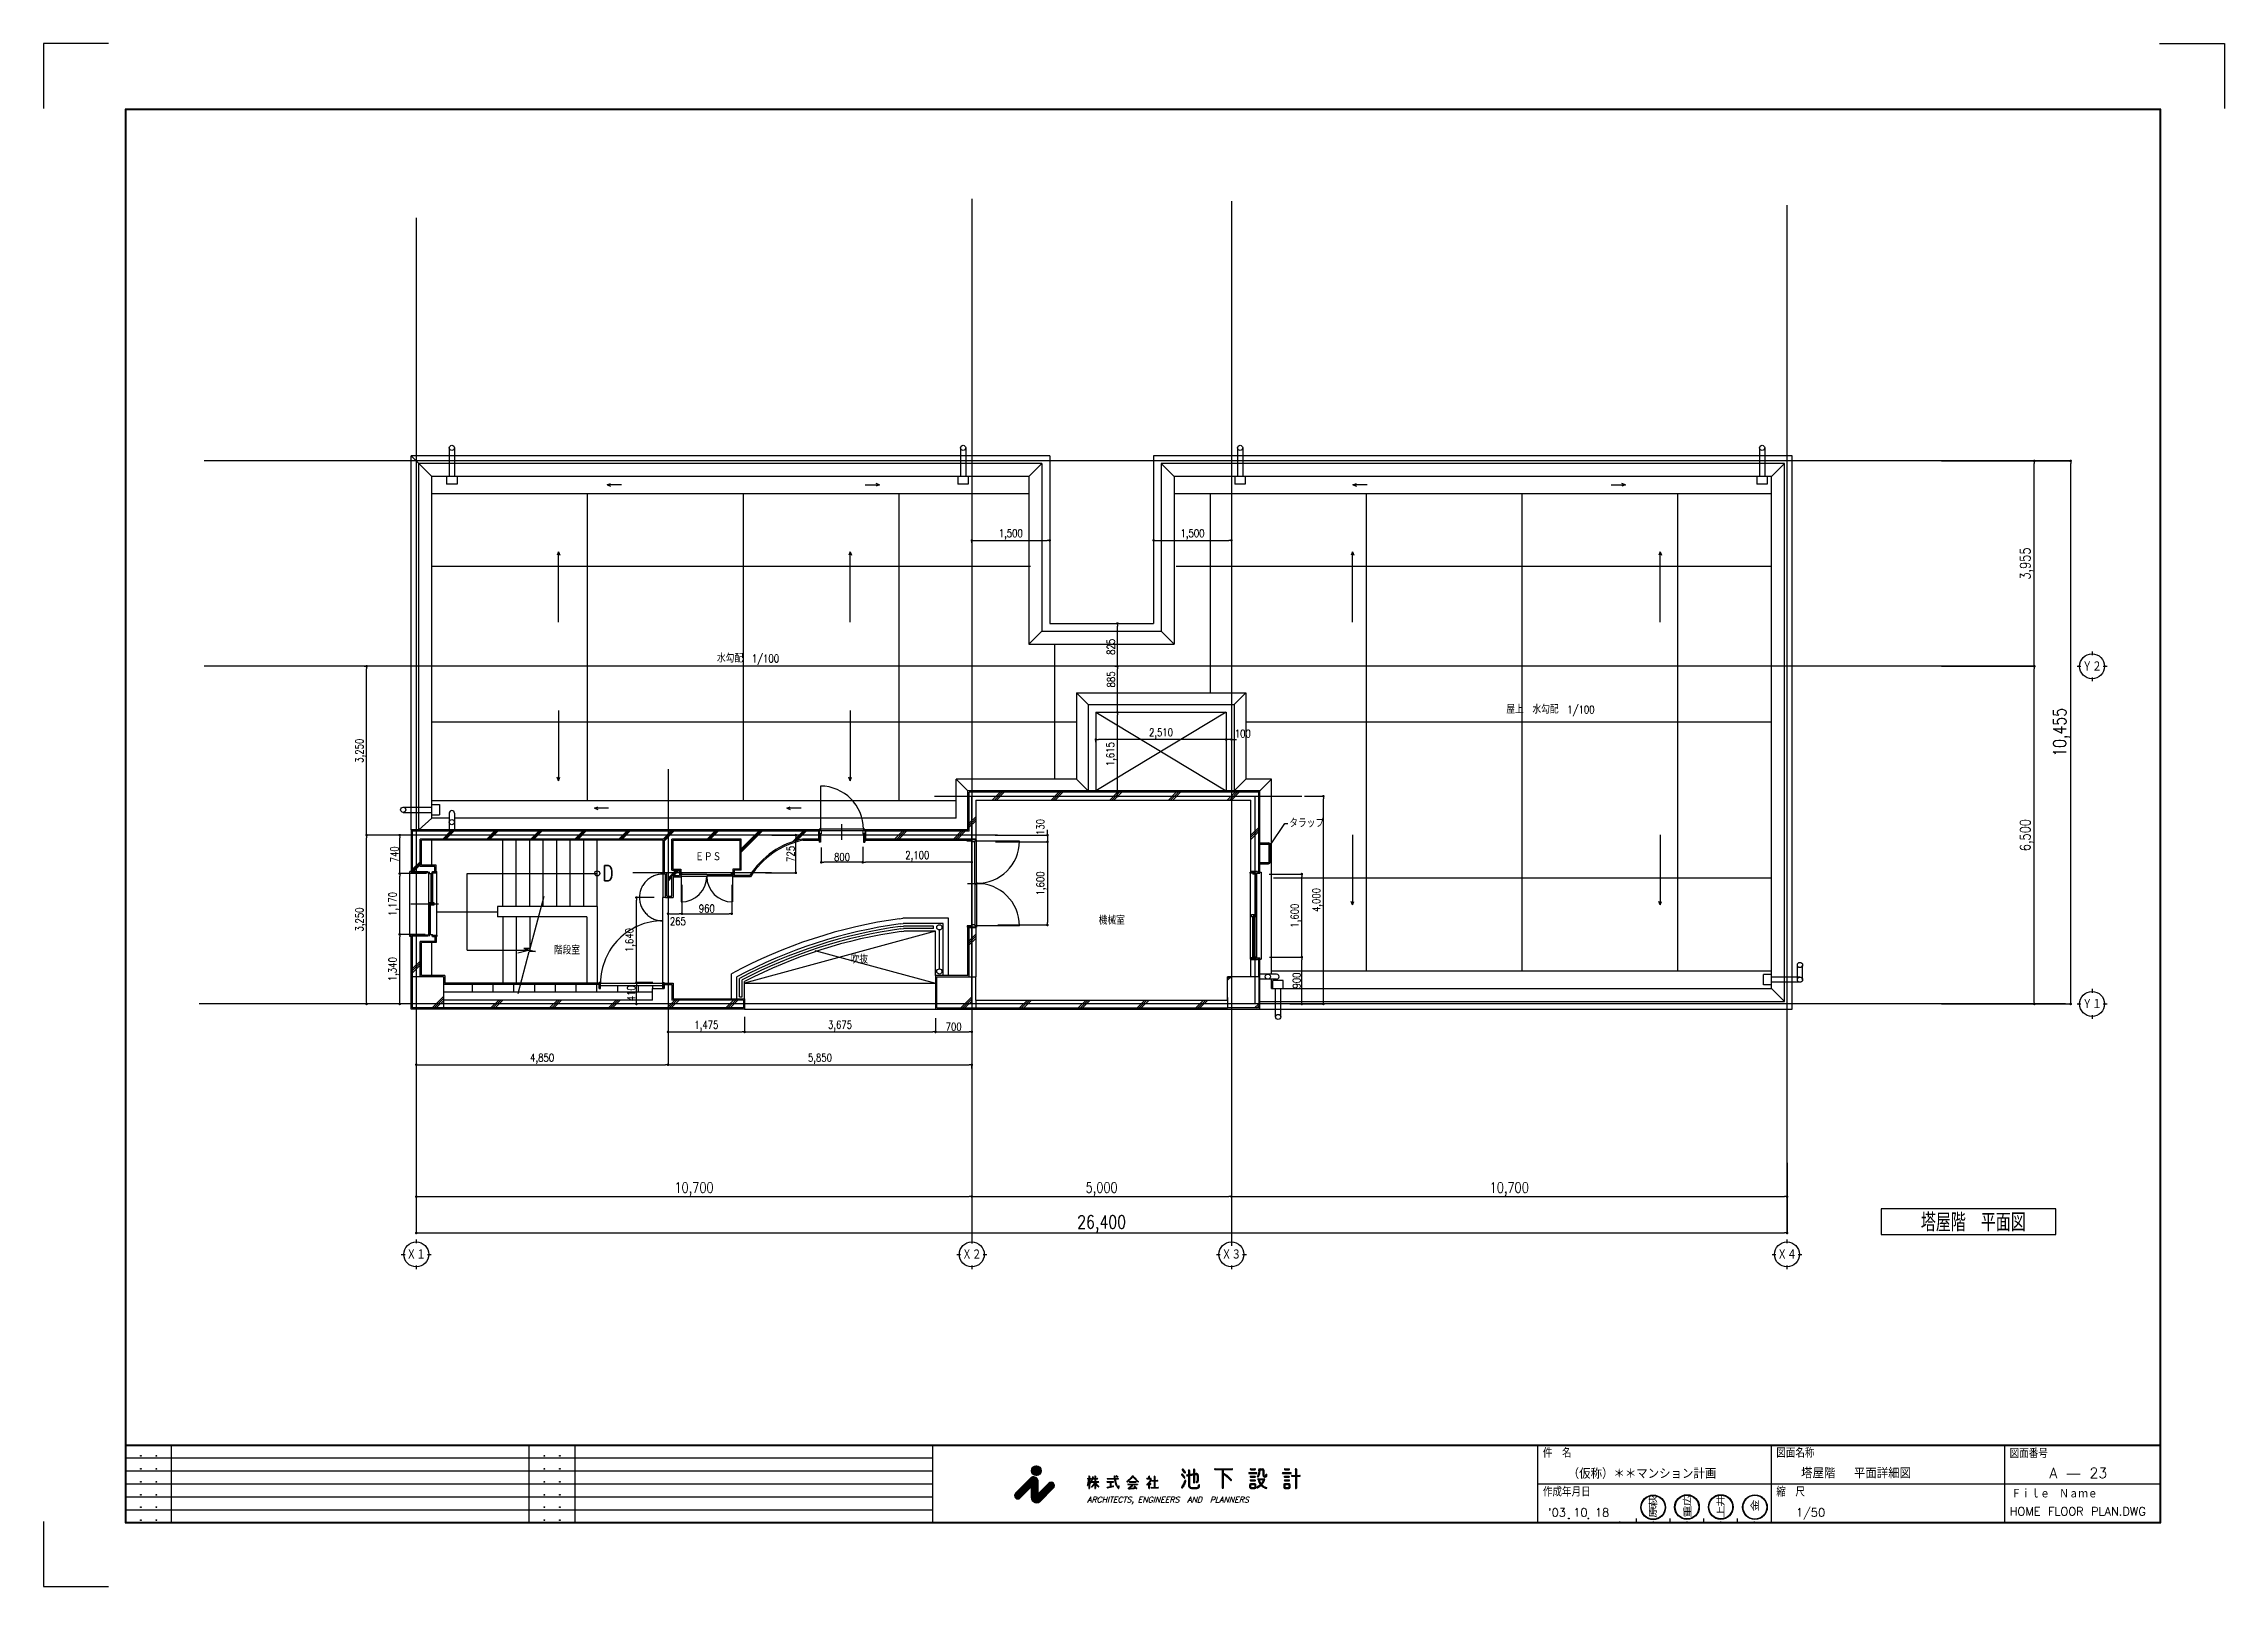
# Paper-space layout 'PH detail plan 1_50' of a CAD drawing. Header units: millimetres. Extents: x 18143 to 18983, y 14300 to 14894.
# The model-space entities are those that its viewports show. They can reach past a viewport. Long polylines and large blocks are cut down to what shows.
import ezdxf
from ezdxf.enums import TextEntityAlignment as Align

# ---------------------------------------------------------------- set-up
doc = ezdxf.new("R2010")
doc.units = ezdxf.units.MM
doc.header["$LTSCALE"] = 1000
for name, pattern in [('CENTER', [2, 1.25, -0.25, 0.25, -0.25]), ('DASHED2', [0.375, 0.25, -0.125]), ('HIDDEN2', [0.1875, 0.125, -0.0625])]:
    doc.linetypes.add(name, pattern=pattern)
doc.layers.get('0').update_dxf_attribs({"linetype": 'CONTINUOUS'})
for name, color, linetype in [('DT_ID', 13, 'CONTINUOUS'), ('E_SHEET', 180, 'CONTINUOUS'), ('E_TEXT', 3, 'CONTINUOUS'), ('E_TITLE', 200, 'CONTINUOUS'), ('F_FINI1-50', 190, 'CONTINUOUS'), ('F_FITT1-50', 5, 'CONTINUOUS'), ('F_FITT2-50', 1, 'CONTINUOUS'), ('TRF-A_ELSE-50', 6, 'CONTINUOUS'), ('TRF-DT_ID-50', 13, 'CONTINUOUS'), ('TRF-E_DIM-50', 3, 'CONTINUOUS'), ('TRF-E_GRID-50', 1, 'CENTER'), ('TRF-E_TEXT-50', 3, 'CONTINUOUS'), ('TRF-F_FINI1-50', 190, 'CONTINUOUS'), ('TRF-F_FITT1-50', 5, 'CONTINUOUS'), ('TRF-F_FITT2-50', 1, 'CONTINUOUS'), ('TRF-F_HAT1-50', 9, 'CONTINUOUS'), ('TRF-F_HIDE-50', 12, 'CONTINUOUS'), ('TRF-H-AREA-50', 1, 'CENTER'), ('TRF-R_COLM-50', 7, 'CONTINUOUS'), ('TRF-R_EWALL-50', 7, 'CONTINUOUS'), ('TRF-R_STAIR-50', 4, 'CONTINUOUS'), ('TRF-U_ALC-50', 8, 'CONTINUOUS'), ('TRF-U_LGS-50', 120, 'CONTINUOUS'), ('Viewports', 7, 'CONTINUOUS')]:
    doc.layers.add(name, color=color, linetype=linetype)
doc.layers.get('Viewports').freeze()
doc.styles.add('DIM', font='romans.shx', dxfattribs={"width": 0.8, "bigfont": 'bigfont.shx'})
doc.styles.add('ITALICT', font='italict')
doc.styles.add('ROOM', font='romans.shx', dxfattribs={"width": 0.8, "bigfont": 'bigfont.shx'})
doc.styles.get("Standard").update_dxf_attribs({"font": 'txt.shx', "bigfont": 'bigfont.shx'})
doc.styles.add('WMF-HG', font='simplex.shx', dxfattribs={"bigfont": '@extfont2.shx'})
doc.dimstyles.new('DIM50_3_3', dxfattribs={"dimscale": 50, "dimtxt": 3, "dimasz": 1, "dimexe": 0, "dimexo": 1, "dimgap": 0.5, "dimtad": 1, "dimdec": 1, "dimdsep": 46, "dimlunit": 6, "dimtxsty": 'DIM', "dimblk1": 'DOT', "dimblk2": 'DOT', "dimsah": 1, "dimcen": 1, "dimclrd": 256, "dimclre": 256, "dimclrt": 256, "dimadec": 0, "dimazin": 0, "dimtfac": 1, "dimtdec": 1, "dimtix": 1, "dimtmove": 2, "dimatfit": 3, "dimldrblk": 'DOT', "dimfxl": 1, "dimtvp": 0.833333, "dimtolj": 1, "dimarcsym": 0})
doc.dimstyles.new('DIM50_4_3', dxfattribs={"dimscale": 50, "dimtxt": 4, "dimasz": 1, "dimexe": 0, "dimexo": 1, "dimgap": 0.5, "dimtad": 1, "dimdec": 1, "dimdsep": 46, "dimlunit": 6, "dimtxsty": 'DIM', "dimblk1": 'DOT', "dimblk2": 'DOT', "dimsah": 1, "dimcen": 1, "dimclrd": 256, "dimclre": 256, "dimclrt": 256, "dimadec": 0, "dimazin": 0, "dimtfac": 1, "dimtdec": 1, "dimtix": 1, "dimtmove": 2, "dimatfit": 3, "dimldrblk": 'DOT', "dimfxl": 1, "dimtvp": 0.833333, "dimtolj": 1, "dimarcsym": 0})
doc.dimstyles.new('DIM50_5_3', dxfattribs={"dimscale": 50, "dimtxt": 5, "dimasz": 1, "dimexe": 0, "dimexo": 1, "dimgap": 0.5, "dimtad": 1, "dimdec": 1, "dimdsep": 46, "dimlunit": 6, "dimtxsty": 'DIM', "dimblk1": 'DOT', "dimblk2": 'DOT', "dimsah": 1, "dimcen": 1, "dimclrd": 256, "dimclre": 256, "dimclrt": 256, "dimadec": 0, "dimazin": 0, "dimtfac": 1, "dimtdec": 1, "dimtix": 1, "dimtmove": 2, "dimatfit": 3, "dimldrblk": 'DOT', "dimfxl": 1, "dimtvp": 0.833333, "dimtolj": 1, "dimarcsym": 0})
pattern_1 = [(45, (-248514.3, -39169.25), (-565.6854, 565.6854), []), (45, (-248474.3, -39169.25), (-565.6854, 565.6854), []), (45, (-248434.3, -39169.25), (-565.6854, 565.6854), [])]

psp = doc.layouts.new('PH detail plan 1_50')

# ---------------------------------------------------------------- texts
at = {"layer": 'E_TITLE'}
for s, height, p in [('（仮称）＊＊マンション計画', 4, (18730.44, 14341.81)), ('塔屋階  平面詳細図', 4, (18820.33, 14342.01)), ('A ― 23', 4, (18915.95, 14342.06)), ("'03 10 18", 3.2, (18722.85, 14327.25)), ('1/50', 3.2, (18818.32, 14327.25)), ('HOME FLOOR PLAN.DWG', 3.2, (18900.63, 14327.65))]:
    psp.add_text(s, height=height, dxfattribs=at).set_placement(p)
at = {"layer": 'E_TITLE', "color": 1, "style": 'WMF-HG', "width": 0.75}
for s, p in [('萩', (18761.51, 14331.04)), ('原', (18761.44, 14326.99)), ('広', (18774.61, 14331.53)), ('重', (18774.76, 14327.1)), ('井', (18787.51, 14331.32)), ('上', (18787.59, 14327.05)), ('金', (18800.68, 14329.41))]:
    psp.add_text(s, height=3.36, dxfattribs=at).set_placement(p)

msp = doc.modelspace()

# ---------------------------------------------------------------- blocks, each defined once
blk = doc.blocks.new('*X3')
at = {"color": 0}
for p, q in [((148316, 52535), (148350, 52569)), ((148316, 52537), (148336, 52557)), ((148316, 52540), (148323, 52547)), ((148317, 52534), (148366, 52583)), ((148318, 52532), (148389, 52603)), ((148319, 52531), (148511, 52723)), ((148320, 52530), (148512, 52721)), ((148322, 52529), (148513, 52720)), ((148323, 52529), (148514, 52719)), ((148326, 52529), (148515, 52718)), ((148333, 52534), (148516, 52716)), ((148345, 52447), (148356, 52458)), ((148345, 52449), (148354, 52458)), ((148345, 52452), (148352, 52458)), ((148346, 52544), (148498, 52697)), ((148346, 52446), (148359, 52458)), ((148346, 52455), (148349, 52458)), ((148347, 52445), (148361, 52458)), ((148348, 52444), (148363, 52458)), ((148350, 52443), (148365, 52458)), ((148352, 52443), (148368, 52458)), ((148354, 52442), (148370, 52458)), ((148356, 52442), (148372, 52458)), ((148358, 52442), (148374, 52458)), ((148360, 52556), (148490, 52686)), ((148361, 52442), (148377, 52458)), ((148363, 52442), (148379, 52458)), ((148365, 52442), (148381, 52458)), ((148365, 52324), (148366, 52325)), ((148366, 52320), (148382, 52336)), ((148366, 52322), (148374, 52330)), ((148367, 52442), (148383, 52458)), ((148367, 52317), (148399, 52349)), ((148367, 52319), (148390, 52342)), ((148368, 52315), (148409, 52356)), ((148369, 52312), (148434, 52377)), ((148369, 52313), (148420, 52365)), ((148370, 52442), (148386, 52458)), ((148370, 52310), (148518, 52458)), ((148371, 52309), (148520, 52458)), ((148372, 52442), (148388, 52458)), ((148373, 52309), (148523, 52458)), ((148374, 52442), (148390, 52458)), ((148376, 52570), (148479, 52673)), ((148376, 52442), (148392, 52458)), ((148376, 52309), (148508, 52442)), ((148378, 52309), (148505, 52437)), ((148379, 52442), (148395, 52458)), ((148380, 52309), (148396, 52326)), ((148381, 52442), (148397, 52458)), ((148382, 52309), (148399, 52326)), ((148383, 52442), (148399, 52458)), ((148385, 52442), (148401, 52458)), ((148385, 52309), (148401, 52326)), ((148387, 52310), (148403, 52326)), ((148388, 52442), (148404, 52458)), ((148389, 52310), (148405, 52326)), ((148390, 52442), (148406, 52458)), ((148392, 52528), (148403, 52538)), ((148392, 52530), (148400, 52538)), ((148392, 52532), (148398, 52538)), ((148392, 52442), (148408, 52458)), ((148392, 52310), (148408, 52326)), ((148393, 52526), (148405, 52538)), ((148393, 52536), (148394, 52537)), ((148394, 52525), (148407, 52538)), ((148394, 52442), (148410, 52458)), ((148394, 52310), (148410, 52326)), ((148395, 52524), (148409, 52538)), ((148396, 52523), (148412, 52538)), ((148396, 52310), (148412, 52326)), ((148397, 52442), (148413, 52458)), ((148398, 52590), (148462, 52654)), ((148398, 52523), (148414, 52538)), ((148398, 52310), (148415, 52326)), ((148399, 52442), (148415, 52458)), ((148400, 52522), (148416, 52538)), ((148400, 52329), (148502, 52432)), ((148401, 52442), (148417, 52458)), ((148401, 52310), (148417, 52326)), ((148402, 52522), (148418, 52538)), ((148403, 52442), (148419, 52458)), ((148403, 52310), (148419, 52326)), ((148405, 52522), (148421, 52538)), ((148405, 52310), (148421, 52326)), ((148406, 52442), (148422, 52458)), ((148407, 52522), (148423, 52538)), ((148407, 52310), (148424, 52326)), ((148408, 52442), (148424, 52458)), ((148409, 52522), (148425, 52538)), ((148409, 52336), (148498, 52425)), ((148410, 52442), (148426, 52458)), ((148410, 52310), (148426, 52326)), ((148411, 52522), (148427, 52538)), ((148412, 52442), (148428, 52458)), ((148412, 52310), (148428, 52326)), ((148414, 52522), (148430, 52538)), ((148414, 52442), (148430, 52458)), ((148414, 52310), (148431, 52326)), ((148416, 52522), (148432, 52538)), ((148417, 52442), (148433, 52458)), ((148417, 52310), (148433, 52326)), ((148418, 52522), (148434, 52538)), ((148419, 52442), (148435, 52458)), ((148419, 52344), (148493, 52418)), ((148419, 52310), (148435, 52326)), ((148420, 52522), (148436, 52538)), ((148421, 52442), (148437, 52458)), ((148421, 52310), (148438, 52327)), ((148423, 52522), (148439, 52538)), ((148423, 52442), (148439, 52458)), ((148423, 52310), (148440, 52327)), ((148425, 52522), (148441, 52538)), ((148426, 52442), (148442, 52458)), ((148426, 52310), (148442, 52327)), ((148427, 52522), (148443, 52538)), ((148428, 52442), (148444, 52458)), ((148428, 52310), (148445, 52327)), ((148429, 52522), (148445, 52538)), ((148430, 52442), (148446, 52458)), ((148430, 52352), (148487, 52409)), ((148430, 52310), (148447, 52327)), ((148432, 52522), (148448, 52538)), ((148432, 52442), (148448, 52458)), ((148433, 52310), (148449, 52327)), ((148434, 52522), (148450, 52538)), ((148435, 52442), (148451, 52458)), ((148435, 52310), (148452, 52327)), ((148436, 52522), (148452, 52538)), ((148437, 52442), (148453, 52458)), ((148437, 52311), (148454, 52327)), ((148438, 52522), (148454, 52538)), ((148439, 52442), (148455, 52458)), ((148440, 52311), (148456, 52327)), ((148441, 52522), (148457, 52538)), ((148441, 52442), (148457, 52458)), ((148442, 52311), (148459, 52327)), ((148443, 52522), (148459, 52538)), ((148444, 52442), (148460, 52458)), ((148444, 52364), (148478, 52398)), ((148444, 52311), (148461, 52328)), ((148445, 52522), (148461, 52538)), ((148446, 52442), (148462, 52458)), ((148447, 52522), (148463, 52538)), ((148447, 52311), (148464, 52328)), ((148448, 52442), (148464, 52458)), ((148449, 52664), (148509, 52723)), ((148449, 52311), (148466, 52328)), ((148450, 52522), (148466, 52538)), ((148450, 52442), (148466, 52458)), ((148451, 52311), (148468, 52328)), ((148452, 52522), (148468, 52538)), ((148453, 52442), (148469, 52458)), ((148454, 52522), (148470, 52538)), ((148454, 52311), (148471, 52328)), ((148455, 52442), (148471, 52458)), ((148456, 52522), (148472, 52538)), ((148456, 52311), (148473, 52328)), ((148457, 52442), (148473, 52458)), ((148458, 52311), (148476, 52328)), ((148459, 52522), (148475, 52538)), ((148459, 52442), (148475, 52458)), ((148461, 52522), (148477, 52538)), ((148461, 52311), (148478, 52329)), ((148462, 52442), (148478, 52458)), ((148463, 52522), (148479, 52538)), ((148463, 52312), (148480, 52329)), ((148464, 52442), (148480, 52458)), ((148465, 52522), (148481, 52538)), ((148465, 52408), (148516, 52458)), ((148466, 52683), (148506, 52723)), ((148466, 52442), (148482, 52458)), ((148466, 52312), (148483, 52329)), ((148468, 52522), (148484, 52538)), ((148468, 52442), (148484, 52458)), ((148468, 52312), (148485, 52329)), ((148470, 52522), (148486, 52538)), ((148470, 52312), (148488, 52329)), ((148471, 52442), (148487, 52458)), ((148472, 52522), (148488, 52538)), ((148473, 52442), (148489, 52458)), ((148473, 52312), (148490, 52329)), ((148474, 52522), (148490, 52538)), ((148474, 52419), (148514, 52458)), ((148475, 52442), (148491, 52458)), ((148475, 52312), (148493, 52330)), ((148477, 52696), (148504, 52723)), ((148477, 52522), (148493, 52538)), ((148477, 52442), (148493, 52458)), ((148478, 52313), (148495, 52330)), ((148479, 52522), (148495, 52538)), ((148480, 52442), (148496, 52458)), ((148480, 52313), (148498, 52330)), ((148481, 52522), (148497, 52538)), ((148481, 52428), (148511, 52458)), ((148482, 52442), (148498, 52458)), ((148482, 52313), (148500, 52331)), ((148483, 52522), (148499, 52538)), ((148484, 52442), (148500, 52458)), ((148485, 52706), (148502, 52723)), ((148485, 52435), (148509, 52458)), ((148485, 52313), (148503, 52331)), ((148486, 52522), (148502, 52538)), ((148486, 52442), (148502, 52458)), ((148487, 52313), (148505, 52331)), ((148488, 52522), (148504, 52538)), ((148489, 52442), (148505, 52458)), ((148489, 52441), (148507, 52458)), ((148490, 52522), (148506, 52538)), ((148490, 52313), (148508, 52331)), ((148492, 52716), (148499, 52723)), ((148492, 52522), (148508, 52538)), ((148492, 52314), (148510, 52332)), ((148494, 52522), (148510, 52538)), ((148495, 52314), (148513, 52332)), ((148497, 52522), (148513, 52538)), ((148497, 52314), (148515, 52332)), ((148499, 52522), (148515, 52538)), ((148500, 52314), (148518, 52332)), ((148501, 52522), (148517, 52538)), ((148502, 52315), (148520, 52333)), ((148503, 52522), (148519, 52538)), ((148505, 52704), (148517, 52715)), ((148505, 52315), (148523, 52333)), ((148506, 52703), (148518, 52714)), ((148506, 52522), (148522, 52538)), ((148507, 52701), (148519, 52713)), ((148507, 52315), (148526, 52334)), ((148508, 52700), (148520, 52712)), ((148508, 52522), (148524, 52538)), ((148509, 52699), (148521, 52710)), ((148509, 52442), (148525, 52458)), ((148510, 52698), (148522, 52709)), ((148510, 52522), (148526, 52538)), ((148510, 52315), (148528, 52334)), ((148511, 52696), (148523, 52708)), ((148511, 52442), (148527, 52458)), ((148512, 52695), (148524, 52707)), ((148512, 52522), (148528, 52538)), ((148512, 52316), (148531, 52334)), ((148513, 52694), (148525, 52705)), ((148513, 52442), (148529, 52458)), ((148514, 52693), (148526, 52704)), ((148515, 52691), (148527, 52703)), ((148515, 52522), (148531, 52538)), ((148515, 52316), (148534, 52335)), ((148516, 52690), (148528, 52702)), ((148516, 52442), (148532, 52458)), ((148517, 52689), (148529, 52700)), ((148517, 52522), (148533, 52538)), ((148517, 52316), (148536, 52335)), ((148518, 52688), (148530, 52699)), ((148518, 52442), (148534, 52458)), ((148519, 52687), (148531, 52698)), ((148519, 52522), (148535, 52538)), ((148520, 52685), (148532, 52697)), ((148520, 52442), (148536, 52458)), ((148520, 52317), (148539, 52336)), ((148521, 52684), (148533, 52695)), ((148521, 52522), (148537, 52538)), ((148522, 52683), (148534, 52694)), ((148522, 52442), (148538, 52458)), ((148522, 52317), (148542, 52336)), ((148524, 52682), (148535, 52693)), ((148524, 52522), (148540, 52538)), ((148525, 52681), (148536, 52692)), ((148525, 52442), (148541, 52458)), ((148525, 52317), (148544, 52337)), ((148526, 52679), (148537, 52691)), ((148526, 52522), (148542, 52538)), ((148527, 52678), (148538, 52689)), ((148527, 52442), (148543, 52458)), ((148528, 52677), (148539, 52688)), ((148528, 52522), (148544, 52538)), ((148528, 52318), (148547, 52337)), ((148529, 52676), (148540, 52687)), ((148529, 52442), (148545, 52458)), ((148530, 52675), (148541, 52686)), ((148530, 52522), (148546, 52538)), ((148530, 52318), (148550, 52338)), ((148531, 52673), (148542, 52685)), ((148531, 52442), (148547, 52458)), ((148532, 52672), (148543, 52684)), ((148533, 52671), (148544, 52682)), ((148533, 52522), (148549, 52538)), ((148533, 52442), (148549, 52458)), ((148533, 52319), (148553, 52339)), ((148534, 52670), (148545, 52681)), ((148535, 52669), (148546, 52680)), ((148535, 52522), (148551, 52538)), ((148536, 52667), (148547, 52679)), ((148536, 52442), (148552, 52458)), ((148536, 52319), (148556, 52339)), ((148537, 52666), (148549, 52678)), ((148537, 52522), (148553, 52538)), ((148538, 52665), (148550, 52676)), ((148538, 52442), (148554, 52458)), ((148538, 52319), (148559, 52340)), ((148539, 52664), (148551, 52675)), ((148539, 52522), (148555, 52538)), ((148540, 52663), (148552, 52674)), ((148540, 52442), (148556, 52458)), ((148541, 52661), (148553, 52673)), ((148541, 52320), (148562, 52341)), ((148542, 52660), (148554, 52672)), ((148542, 52522), (148558, 52538)), ((148542, 52442), (148558, 52458)), ((148543, 52659), (148555, 52670)), ((148544, 52522), (148560, 52538)), ((148544, 52320), (148565, 52341)), ((148545, 52658), (148556, 52669)), ((148545, 52442), (148561, 52458)), ((148546, 52657), (148557, 52668)), ((148546, 52522), (148562, 52538)), ((148546, 52321), (148568, 52342)), ((148547, 52656), (148558, 52667)), ((148547, 52442), (148563, 52458)), ((148548, 52654), (148559, 52666)), ((148548, 52522), (148564, 52538)), ((148549, 52653), (148560, 52665)), ((148549, 52442), (148565, 52458)), ((148549, 52321), (148571, 52343)), ((148550, 52652), (148561, 52663)), ((148551, 52651), (148562, 52662)), ((148551, 52522), (148567, 52538)), ((148551, 52442), (148567, 52458)), ((148552, 52650), (148563, 52661)), ((148552, 52322), (148575, 52344)), ((148553, 52649), (148565, 52660)), ((148553, 52522), (148569, 52538)), ((148554, 52647), (148566, 52659)), ((148554, 52442), (148570, 52458)), ((148555, 52646), (148567, 52658)), ((148555, 52522), (148571, 52538)), ((148555, 52323), (148578, 52346)), ((148556, 52442), (148572, 52458)), ((148557, 52645), (148568, 52656)), ((148557, 52522), (148573, 52538)), ((148557, 52383), (148564, 52390)), ((148557, 52381), (148567, 52390)), ((148558, 52644), (148569, 52655)), ((148558, 52442), (148574, 52458)), ((148558, 52379), (148568, 52390)), ((148558, 52323), (148581, 52347)), ((148559, 52643), (148570, 52654)), ((148559, 52378), (148570, 52389)), ((148560, 52642), (148571, 52653)), ((148560, 52522), (148576, 52538)), ((148560, 52442), (148576, 52458)), ((148560, 52377), (148571, 52388)), ((148561, 52641), (148572, 52652)), ((148561, 52375), (148572, 52387)), ((148561, 52324), (148597, 52360)), ((148562, 52639), (148573, 52651)), ((148562, 52522), (148578, 52538)), ((148562, 52374), (148573, 52386)), ((148563, 52638), (148574, 52650)), ((148563, 52442), (148579, 52458)), ((148563, 52373), (148574, 52384)), ((148564, 52637), (148575, 52648)), ((148564, 52522), (148580, 52538)), ((148564, 52372), (148575, 52383)), ((148564, 52325), (148598, 52358)), ((148565, 52636), (148577, 52647)), ((148565, 52442), (148581, 52458)), ((148565, 52370), (148576, 52382)), ((148566, 52635), (148578, 52646)), ((148566, 52522), (148582, 52538)), ((148566, 52369), (148577, 52381)), ((148567, 52634), (148579, 52645)), ((148567, 52442), (148583, 52458)), ((148567, 52368), (148578, 52379)), ((148567, 52325), (148599, 52357)), ((148568, 52367), (148579, 52378)), ((148569, 52632), (148580, 52644)), ((148569, 52522), (148585, 52538)), ((148569, 52442), (148585, 52458)), ((148569, 52366), (148580, 52377)), ((148570, 52631), (148581, 52643)), ((148570, 52365), (148581, 52376)), ((148570, 52326), (148600, 52356)), ((148571, 52630), (148582, 52642)), ((148571, 52522), (148587, 52538)), ((148571, 52363), (148582, 52375)), ((148572, 52629), (148583, 52640)), ((148572, 52442), (148588, 52458)), ((148572, 52362), (148583, 52374)), ((148573, 52628), (148584, 52639)), ((148573, 52522), (148589, 52538)), ((148573, 52361), (148585, 52372)), ((148573, 52327), (148601, 52355)), ((148574, 52627), (148585, 52638)), ((148574, 52442), (148590, 52458)), ((148574, 52360), (148586, 52371)), ((148575, 52626), (148587, 52637)), ((148575, 52522), (148591, 52538)), ((148575, 52359), (148587, 52370)), ((148576, 52625), (148588, 52636)), ((148576, 52442), (148592, 52458)), ((148576, 52357), (148588, 52369)), ((148576, 52328), (148602, 52354)), ((148577, 52623), (148589, 52635)), ((148578, 52522), (148594, 52538)), ((148578, 52442), (148594, 52458)), ((148578, 52356), (148589, 52368)), ((148579, 52622), (148590, 52634)), ((148579, 52355), (148590, 52366)), ((148580, 52621), (148591, 52633)), ((148580, 52522), (148596, 52538)), ((148580, 52354), (148591, 52365)), ((148580, 52329), (148603, 52353)), ((148581, 52620), (148592, 52631)), ((148581, 52442), (148597, 52458)), ((148581, 52353), (148592, 52364)), ((148582, 52619), (148593, 52630)), ((148582, 52522), (148598, 52538)), ((148582, 52352), (148593, 52363)), ((148583, 52618), (148594, 52629)), ((148583, 52442), (148599, 52458)), ((148583, 52351), (148594, 52362)), ((148583, 52330), (148605, 52352)), ((148584, 52617), (148596, 52628)), ((148584, 52522), (148600, 52538)), ((148584, 52349), (148595, 52361)), ((148585, 52616), (148597, 52627)), ((148585, 52442), (148601, 52458)), ((148586, 52614), (148598, 52626)), ((148586, 52331), (148606, 52351)), ((148587, 52522), (148603, 52538)), ((148587, 52442), (148603, 52458)), ((148588, 52613), (148599, 52625)), ((148589, 52612), (148600, 52624)), ((148589, 52522), (148605, 52538)), ((148590, 52611), (148601, 52622)), ((148590, 52442), (148606, 52458)), ((148590, 52333), (148607, 52350)), ((148591, 52610), (148602, 52621)), ((148591, 52522), (148607, 52538)), ((148592, 52609), (148603, 52620)), ((148592, 52442), (148608, 52458)), ((148593, 52608), (148605, 52619)), ((148593, 52522), (148609, 52538)), ((148594, 52607), (148606, 52618)), ((148594, 52442), (148610, 52458)), ((148594, 52335), (148608, 52349)), ((148595, 52606), (148607, 52617)), ((148596, 52522), (148611, 52538)), ((148596, 52442), (148612, 52458)), ((148597, 52604), (148608, 52616)), ((148598, 52603), (148609, 52615)), ((148598, 52522), (148613, 52537)), ((148598, 52336), (148609, 52348)), ((148599, 52602), (148610, 52614)), ((148599, 52442), (148615, 52458)), ((148599, 52335), (148610, 52346)), ((148600, 52601), (148611, 52612)), ((148600, 52522), (148614, 52536)), ((148600, 52334), (148612, 52345)), ((148601, 52600), (148613, 52611)), ((148601, 52442), (148617, 52458)), ((148601, 52333), (148613, 52344)), ((148602, 52599), (148614, 52610)), ((148602, 52522), (148615, 52535)), ((148603, 52442), (148619, 52458)), ((148603, 52332), (148614, 52343)), ((148604, 52598), (148615, 52609)), ((148604, 52331), (148615, 52342)), ((148605, 52597), (148616, 52608)), ((148605, 52522), (148616, 52534)), ((148605, 52442), (148621, 52458)), ((148605, 52330), (148616, 52341)), ((148606, 52596), (148617, 52607)), ((148606, 52329), (148618, 52340)), ((148607, 52595), (148618, 52606)), ((148607, 52522), (148616, 52532)), ((148607, 52328), (148619, 52339)), ((148608, 52593), (148619, 52605)), ((148608, 52442), (148624, 52458)), ((148609, 52592), (148621, 52604)), ((148609, 52522), (148616, 52529)), ((148609, 52327), (148620, 52338)), ((148610, 52591), (148622, 52603)), ((148610, 52442), (148626, 52458)), ((148610, 52326), (148621, 52337)), ((148611, 52325), (148623, 52336)), ((148612, 52590), (148623, 52601)), ((148612, 52523), (148615, 52526)), ((148612, 52442), (148628, 52458)), ((148612, 52324), (148624, 52335)), ((148613, 52589), (148624, 52600)), ((148614, 52588), (148625, 52599)), ((148614, 52442), (148630, 52458)), ((148614, 52323), (148625, 52334)), ((148615, 52587), (148626, 52598)), ((148615, 52322), (148626, 52333)), ((148616, 52586), (148627, 52597)), ((148616, 52321), (148628, 52332)), ((148617, 52585), (148629, 52596)), ((148617, 52442), (148633, 52458)), ((148617, 52320), (148629, 52331)), ((148618, 52584), (148630, 52595)), ((148619, 52442), (148635, 52458)), ((148619, 52319), (148630, 52330)), ((148620, 52583), (148631, 52594)), ((148620, 52318), (148632, 52330)), ((148621, 52581), (148632, 52593)), ((148621, 52442), (148637, 52458)), ((148621, 52317), (148633, 52329)), ((148622, 52580), (148633, 52592)), ((148623, 52579), (148634, 52591)), ((148623, 52442), (148639, 52458)), ((148623, 52316), (148634, 52328)), ((148624, 52578), (148636, 52590)), ((148624, 52315), (148636, 52327)), ((148625, 52314), (148637, 52326)), ((148626, 52577), (148637, 52589)), ((148626, 52442), (148642, 52458)), ((148627, 52576), (148638, 52587)), ((148627, 52313), (148638, 52325)), ((148628, 52575), (148639, 52586)), ((148628, 52442), (148644, 52458)), ((148628, 52313), (148639, 52323)), ((148629, 52574), (148640, 52585)), ((148630, 52573), (148642, 52584)), ((148630, 52442), (148646, 52458)), ((148631, 52572), (148643, 52583)), ((148632, 52442), (148648, 52458)), ((148633, 52571), (148644, 52582)), ((148634, 52570), (148645, 52581)), ((148635, 52569), (148646, 52580)), ((148635, 52442), (148651, 52458)), ((148636, 52567), (148647, 52579)), ((148637, 52566), (148649, 52578)), ((148637, 52442), (148653, 52458)), ((148638, 52565), (148650, 52577)), ((148639, 52442), (148655, 52458)), ((148640, 52564), (148651, 52576)), ((148641, 52563), (148652, 52575)), ((148641, 52442), (148657, 52458)), ((148642, 52562), (148653, 52574)), ((148643, 52561), (148654, 52572)), ((148643, 52442), (148658, 52457)), ((148644, 52560), (148656, 52571)), ((148645, 52559), (148657, 52570)), ((148646, 52442), (148660, 52456)), ((148647, 52558), (148658, 52569)), ((148648, 52557), (148659, 52568)), ((148648, 52442), (148661, 52455)), ((148649, 52556), (148660, 52567)), ((148650, 52555), (148662, 52566)), ((148650, 52442), (148661, 52453)), ((148651, 52554), (148663, 52565)), ((148652, 52442), (148661, 52452)), ((148653, 52553), (148664, 52564)), ((148654, 52552), (148665, 52563)), ((148655, 52551), (148666, 52562)), ((148655, 52442), (148661, 52449)), ((148656, 52549), (148668, 52561)), ((148657, 52548), (148669, 52560)), ((148658, 52443), (148661, 52446)), ((148659, 52547), (148670, 52559)), ((148660, 52546), (148671, 52558)), ((148661, 52545), (148672, 52557)), ((148662, 52544), (148673, 52556)), ((148663, 52543), (148675, 52555)), ((148665, 52542), (148676, 52553)), ((148666, 52541), (148677, 52552)), ((148667, 52540), (148678, 52551)), ((148668, 52539), (148680, 52550)), ((148669, 52538), (148681, 52549)), ((148671, 52537), (148682, 52548)), ((148672, 52536), (148683, 52547)), ((148673, 52535), (148684, 52546)), ((148674, 52534), (148686, 52545)), ((148675, 52533), (148687, 52544)), ((148677, 52532), (148688, 52543)), ((148678, 52531), (148689, 52542)), ((148679, 52530), (148690, 52541)), ((148681, 52529), (148691, 52539)), ((148683, 52529), (148691, 52537)), ((148686, 52530), (148689, 52533)), ((148630, 52312), (148639, 52322)), ((148632, 52312), (148639, 52319)), ((148636, 52314), (148637, 52314))]:
    blk.add_line(p, q, dxfattribs=at)
blk = doc.blocks.new('*X1')
at = {"color": 0}
for p, q in [((96.3, 125.5), (111.5, 140.7)), ((96.4, 127.8), (109.2, 140.6)), ((96.5, 123.5), (113.5, 140.5)), ((97, 121.7), (115.3, 140)), ((97.1, 130.7), (106.3, 140)), ((97.6, 120.1), (117, 139.4)), ((98.4, 118.6), (118.4, 138.6)), ((99.3, 117.2), (119.8, 137.7)), ((100.3, 116), (121, 136.7)), ((101.5, 114.9), (122.1, 135.5)), ((102.7, 114), (123, 134.3)), ((104.2, 113.1), (123.9, 132.9)), ((105.7, 112.4), (124.6, 131.3)), ((107.4, 111.9), (125.1, 129.6)), ((109.3, 111.6), (125.5, 127.7)), ((111.5, 111.5), (125.5, 125.5)), ((114.1, 111.8), (125.2, 123)), ((117.5, 113.1), (124, 119.5))]:
    blk.add_line(p, q, dxfattribs=at)
blk = doc.blocks.new('*X2')
at = {"color": 0}
for p, q in [((45.3, 52), (100.8, 107.6)), ((45.4, 49.9), (103.2, 107.7)), ((45.8, 48.1), (105.2, 107.4)), ((46, 55), (97.8, 106.7)), ((46.5, 46.5), (106.9, 106.9)), ((47.4, 45.1), (108.5, 106.3)), ((48.5, 44), (109.9, 105.4)), ((49.7, 43), (111.2, 104.5)), ((51.2, 42.2), (112.3, 103.4)), ((52.8, 41.6), (113.3, 102.1)), ((54.8, 41.3), (114.2, 100.7)), ((57.2, 41.5), (114.9, 99.2)), ((61.1, 43.2), (115.4, 97.4)), ((95.3, 75.1), (115.7, 95.5)), ((95.3, 72.8), (115.6, 93.2)), ((95.3, 70.6), (115.3, 90.6)), ((95.3, 68.3), (115.3, 88.3)), ((95.3, 66.1), (115.3, 86.1)), ((95.3, 63.9), (115.3, 83.9)), ((95.3, 61.6), (115.3, 81.6)), ((95.3, 59.4), (115.3, 79.4)), ((95.3, 57.1), (115.3, 77.1)), ((95.3, 54.9), (115.3, 74.9)), ((95.3, 52.6), (115.3, 72.6)), ((95.3, 50.4), (115.3, 70.4)), ((95.3, 48.1), (115.3, 68.1)), ((95.3, 45.9), (115.3, 65.9)), ((98, 37.4), (150.9, 90.3)), ((98.9, 36.1), (154.1, 91.2)), ((100, 34.9), (156.3, 91.2)), ((101.2, 33.8), (158.2, 90.8)), ((102.4, 32.8), (159.8, 90.2)), ((103.8, 32), (161.2, 89.4)), ((105.3, 31.3), (162.4, 88.3)), ((107, 30.7), (163.4, 87.1)), ((108.8, 30.2), (164.3, 85.7)), ((110.8, 30), (164.9, 84.1)), ((113.1, 30), (165.2, 82.2)), ((115.8, 30.5), (165.2, 79.9)), ((119.5, 31.9), (164.1, 76.5)), ((95.5, 43.8), (115.3, 63.6)), ((95.9, 42), (115.3, 61.4)), ((96.4, 40.3), (115.3, 59.2)), ((97.2, 38.8), (115.3, 56.9))]:
    blk.add_line(p, q, dxfattribs=at)
blk = doc.blocks.new('*X5')
at = {"color": 0}
for p, q in [((147139, 49993), (147205, 50058)), ((147139, 49991), (147202, 50054)), ((147140, 50264), (147153, 50277)), ((147140, 50265), (147152, 50277)), ((147140, 50267), (147149, 50277)), ((147140, 50270), (147146, 50276)), ((147140, 49989), (147200, 50049)), ((147140, 49987), (147198, 50045)), ((147141, 50262), (147155, 50276)), ((147141, 49986), (147196, 50041)), ((147142, 50261), (147156, 50275)), ((147142, 49985), (147193, 50035)), ((147143, 50260), (147157, 50274)), ((147143, 49999), (147207, 50063)), ((147143, 49984), (147190, 50030)), ((147144, 50258), (147158, 50273)), ((147145, 50257), (147159, 50271)), ((147145, 49983), (147186, 50025)), ((147146, 50256), (147160, 50270)), ((147146, 49982), (147183, 50019)), ((147147, 50255), (147161, 50269)), ((147148, 50253), (147162, 50268)), ((147148, 49981), (147178, 50012)), ((147149, 50252), (147163, 50266)), ((147150, 50251), (147164, 50265)), ((147150, 49981), (147173, 50005)), ((147151, 50250), (147165, 50264)), ((147152, 50249), (147166, 50263)), ((147152, 49981), (147165, 49994)), ((147153, 50247), (147167, 50262)), ((147154, 50246), (147169, 50260)), ((147154, 50012), (147208, 50066)), ((147155, 50245), (147170, 50259)), ((147156, 50372), (147169, 50385)), ((147156, 50374), (147168, 50385)), ((147156, 50376), (147165, 50385)), ((147156, 50244), (147171, 50258)), ((147157, 50370), (147171, 50384)), ((147157, 50379), (147162, 50384)), ((147157, 50242), (147172, 50257)), ((147158, 50369), (147172, 50383)), ((147158, 50241), (147173, 50255)), ((147159, 50368), (147173, 50382)), ((147159, 50240), (147174, 50254)), ((147160, 50366), (147174, 50381)), ((147160, 50239), (147175, 50253)), ((147160, 50020), (147210, 50070)), ((147161, 50365), (147175, 50379)), ((147161, 50238), (147176, 50252)), ((147162, 50364), (147176, 50378)), ((147163, 50363), (147177, 50377)), ((147163, 50236), (147177, 50251)), ((147164, 50361), (147178, 50376)), ((147164, 50235), (147178, 50249)), ((147164, 50027), (147211, 50074)), ((147165, 50360), (147179, 50374)), ((147165, 50234), (147179, 50248)), ((147166, 50359), (147180, 50373)), ((147166, 50233), (147180, 50247)), ((147167, 50357), (147181, 50372)), ((147167, 50231), (147181, 50246)), ((147168, 50356), (147182, 50370)), ((147168, 50230), (147182, 50244)), ((147169, 50355), (147183, 50369)), ((147169, 50229), (147183, 50243)), ((147169, 50034), (147213, 50078)), ((147170, 50354), (147184, 50368)), ((147170, 50228), (147184, 50242)), ((147171, 50352), (147185, 50367)), ((147171, 50227), (147185, 50241)), ((147172, 50351), (147186, 50365)), ((147172, 50225), (147186, 50240)), ((147172, 50039), (147214, 50082)), ((147173, 50350), (147187, 50364)), ((147173, 50224), (147187, 50238)), ((147174, 50349), (147188, 50363)), ((147174, 50223), (147188, 50237)), ((147175, 50347), (147189, 50362)), ((147175, 50222), (147189, 50236)), ((147175, 50044), (147216, 50086)), ((147176, 50346), (147190, 50360)), ((147176, 50220), (147190, 50235)), ((147177, 50345), (147191, 50359)), ((147177, 50219), (147191, 50233)), ((147178, 50343), (147192, 50358)), ((147178, 50342), (147193, 50356)), ((147178, 50218), (147192, 50232)), ((147178, 50050), (147217, 50089)), ((147179, 50341), (147194, 50355)), ((147179, 50217), (147193, 50231)), ((147180, 50340), (147195, 50354)), ((147180, 50216), (147194, 50230)), ((147180, 50054), (147218, 50092)), ((147181, 50338), (147196, 50353)), ((147181, 50214), (147195, 50229)), ((147182, 50337), (147197, 50351)), ((147182, 50213), (147196, 50227)), ((147182, 50059), (147219, 50096)), ((147183, 50336), (147198, 50350)), ((147183, 50212), (147197, 50226)), ((147184, 50334), (147199, 50349)), ((147184, 50211), (147198, 50225)), ((147185, 50333), (147200, 50347)), ((147185, 50209), (147199, 50224)), ((147185, 50063), (147221, 50099)), ((147186, 50332), (147201, 50346)), ((147186, 50208), (147200, 50222)), ((147187, 50331), (147201, 50345)), ((147187, 50207), (147201, 50221)), ((147187, 50068), (147222, 50102)), ((147188, 50329), (147202, 50344)), ((147188, 50206), (147202, 50220)), ((147189, 50328), (147203, 50342)), ((147189, 50205), (147203, 50219)), ((147189, 50072), (147223, 50106)), ((147190, 50327), (147204, 50341)), ((147190, 50203), (147204, 50218)), ((147190, 50076), (147224, 50109)), ((147191, 50326), (147205, 50340)), ((147191, 50202), (147205, 50216)), ((147192, 50324), (147206, 50339)), ((147192, 50201), (147206, 50215)), ((147192, 50079), (147225, 50113)), ((147193, 50323), (147207, 50337)), ((147193, 50200), (147207, 50214)), ((147193, 50083), (147226, 50116)), ((147194, 50322), (147208, 50336)), ((147194, 50198), (147208, 50213)), ((147195, 50320), (147209, 50335)), ((147195, 50197), (147209, 50211)), ((147195, 50087), (147227, 50119)), ((147196, 50319), (147210, 50333)), ((147196, 50196), (147210, 50210)), ((147197, 50318), (147211, 50332)), ((147197, 50091), (147227, 50122)), ((147198, 50317), (147212, 50331)), ((147198, 50195), (147212, 50209)), ((147198, 50094), (147228, 50125)), ((147199, 50315), (147213, 50330)), ((147199, 50194), (147212, 50208)), ((147199, 50098), (147229, 50128)), ((147200, 50314), (147214, 50328)), ((147200, 50101), (147230, 50131)), ((147201, 50313), (147215, 50327)), ((147201, 50194), (147213, 50206)), ((147201, 50104), (147230, 50134)), ((147202, 50311), (147216, 50326)), ((147202, 50108), (147230, 50136)), ((147203, 50310), (147217, 50324)), ((147203, 50193), (147213, 50204)), ((147203, 50111), (147230, 50138)), ((147204, 50309), (147218, 50323)), ((147205, 50308), (147219, 50322)), ((147205, 50194), (147213, 50202)), ((147205, 50115), (147229, 50139)), ((147206, 50306), (147220, 50321)), ((147206, 50118), (147228, 50141)), ((147207, 50305), (147221, 50319)), ((147207, 50124), (147226, 50143)), ((147207, 50121), (147227, 50142)), ((147208, 50304), (147222, 50318)), ((147208, 50127), (147224, 50143)), ((147209, 50303), (147223, 50317)), ((147209, 50130), (147223, 50144)), ((147210, 50133), (147221, 50144)), ((147210, 50136), (147219, 50144)), ((147211, 50302), (147223, 50315)), ((147211, 50139), (147216, 50144)), ((147213, 50302), (147224, 50313)), ((147215, 50302), (147224, 50311)), ((147219, 50304), (147223, 50308)), ((147248, 50250), (147261, 50263)), ((147248, 50252), (147258, 50262)), ((147248, 50254), (147255, 50262)), ((147249, 50247), (147266, 50263)), ((147249, 50248), (147263, 50263)), ((147250, 50245), (147268, 50264)), ((147250, 50259), (147251, 50260)), ((147251, 50244), (147271, 50264)), ((147252, 50243), (147274, 50264)), ((147254, 50243), (147276, 50265)), ((147256, 50242), (147279, 50265)), ((147258, 50242), (147282, 50266)), ((147261, 50242), (147284, 50266)), ((147263, 50243), (147287, 50266)), ((147266, 50243), (147289, 50267)), ((147268, 50243), (147311, 50286)), ((147271, 50244), (147311, 50284)), ((147274, 50244), (147311, 50282)), ((147276, 50245), (147311, 50279)), ((147279, 50245), (147311, 50277)), ((147282, 50245), (147311, 50275)), ((147284, 50246), (147311, 50273)), ((147287, 50246), (147311, 50270)), ((147289, 50247), (147313, 50270)), ((147291, 50351), (147306, 50367)), ((147291, 50354), (147305, 50367)), ((147291, 50356), (147303, 50367)), ((147291, 50358), (147300, 50367)), ((147291, 50361), (147298, 50367)), ((147291, 50349), (147308, 50366)), ((147291, 50347), (147309, 50365)), ((147291, 50345), (147310, 50363)), ((147291, 50342), (147310, 50362)), ((147291, 50340), (147311, 50360)), ((147291, 50338), (147311, 50358)), ((147291, 50336), (147311, 50356)), ((147291, 50333), (147311, 50354)), ((147291, 50331), (147311, 50351)), ((147291, 50329), (147311, 50349)), ((147291, 50327), (147311, 50347)), ((147291, 50325), (147311, 50345)), ((147291, 50322), (147311, 50342)), ((147291, 50320), (147311, 50340)), ((147291, 50318), (147311, 50338)), ((147291, 50316), (147311, 50336)), ((147291, 50313), (147311, 50333)), ((147291, 50311), (147311, 50331)), ((147291, 50309), (147311, 50329)), ((147291, 50307), (147311, 50327)), ((147291, 50304), (147311, 50324)), ((147291, 50302), (147311, 50322)), ((147291, 50300), (147311, 50320)), ((147291, 50298), (147311, 50318)), ((147291, 50295), (147311, 50315)), ((147291, 50293), (147311, 50313)), ((147291, 50291), (147311, 50311)), ((147291, 50289), (147311, 50309)), ((147291, 50286), (147311, 50306)), ((147291, 50284), (147311, 50304)), ((147291, 50282), (147311, 50302)), ((147291, 50280), (147311, 50300)), ((147291, 50277), (147311, 50297)), ((147291, 50275), (147311, 50295)), ((147291, 50273), (147311, 50293)), ((147291, 50271), (147311, 50291)), ((147291, 50268), (147311, 50288)), ((147291, 50230), (147334, 50273)), ((147291, 50232), (147331, 50273)), ((147291, 50235), (147329, 50272)), ((147291, 50237), (147326, 50272)), ((147291, 50239), (147324, 50272)), ((147291, 50241), (147321, 50271)), ((147291, 50244), (147318, 50271)), ((147291, 50246), (147316, 50271)), ((147291, 50228), (147311, 50248)), ((147291, 50226), (147311, 50246)), ((147291, 50223), (147311, 50243)), ((147291, 50221), (147311, 50241)), ((147291, 50219), (147311, 50239)), ((147291, 50217), (147311, 50237)), ((147291, 50215), (147311, 50235)), ((147291, 50212), (147311, 50232)), ((147291, 50210), (147311, 50230)), ((147291, 50208), (147311, 50228)), ((147291, 50206), (147311, 50226)), ((147291, 50203), (147311, 50223)), ((147291, 50201), (147311, 50221)), ((147291, 50199), (147311, 50219)), ((147291, 50197), (147311, 50217)), ((147291, 50194), (147311, 50214)), ((147291, 50192), (147311, 50212)), ((147291, 50190), (147311, 50210)), ((147291, 50188), (147311, 50208)), ((147291, 50185), (147311, 50205)), ((147291, 50183), (147311, 50203)), ((147291, 50181), (147311, 50201)), ((147291, 50179), (147311, 50199)), ((147291, 50176), (147311, 50196)), ((147291, 50174), (147311, 50194)), ((147291, 50172), (147311, 50192)), ((147291, 50170), (147311, 50190)), ((147291, 50167), (147311, 50187)), ((147291, 50165), (147311, 50185)), ((147291, 50163), (147311, 50183)), ((147291, 50161), (147311, 50181)), ((147291, 50158), (147311, 50178)), ((147291, 50156), (147311, 50176)), ((147291, 50154), (147311, 50174)), ((147291, 50152), (147311, 50172)), ((147291, 50149), (147311, 50169)), ((147291, 50147), (147311, 50167)), ((147291, 50145), (147311, 50165)), ((147291, 50143), (147311, 50163)), ((147291, 50140), (147311, 50160)), ((147291, 50138), (147311, 50158)), ((147291, 50136), (147311, 50156)), ((147291, 50134), (147311, 50154)), ((147291, 50131), (147311, 50151)), ((147291, 50129), (147311, 50149)), ((147291, 50127), (147311, 50147)), ((147291, 50125), (147311, 50145)), ((147291, 50122), (147311, 50142)), ((147291, 50120), (147311, 50140)), ((147291, 50118), (147311, 50138)), ((147291, 50116), (147311, 50136)), ((147291, 50113), (147311, 50133)), ((147291, 50111), (147311, 50131)), ((147291, 50109), (147311, 50129)), ((147291, 50107), (147311, 50127)), ((147291, 50105), (147311, 50125)), ((147291, 50102), (147311, 50122)), ((147291, 50100), (147311, 50120)), ((147291, 50098), (147311, 50118)), ((147291, 50096), (147311, 50116)), ((147291, 50093), (147311, 50113)), ((147291, 50091), (147311, 50111)), ((147291, 50089), (147311, 50109)), ((147291, 50087), (147311, 50107)), ((147291, 50084), (147311, 50104)), ((147291, 50082), (147311, 50102)), ((147291, 50080), (147311, 50100)), ((147291, 50078), (147311, 50098)), ((147291, 50075), (147311, 50095)), ((147291, 50073), (147311, 50093)), ((147291, 50071), (147311, 50091)), ((147291, 50069), (147311, 50089)), ((147291, 50066), (147311, 50086)), ((147291, 50064), (147311, 50084)), ((147291, 50062), (147311, 50082)), ((147291, 50060), (147311, 50080)), ((147291, 50057), (147311, 50077)), ((147291, 50055), (147311, 50075)), ((147291, 50053), (147311, 50073)), ((147291, 50051), (147311, 50071)), ((147291, 50048), (147311, 50068)), ((147291, 50046), (147311, 50066)), ((147291, 50044), (147311, 50064)), ((147291, 50042), (147311, 50062)), ((147291, 50039), (147311, 50059)), ((147291, 50037), (147311, 50057)), ((147291, 50035), (147311, 50055)), ((147291, 50033), (147311, 50053)), ((147291, 50030), (147311, 50050)), ((147291, 50028), (147311, 50048)), ((147291, 50026), (147311, 50046)), ((147292, 50024), (147311, 50044)), ((147292, 50022), (147311, 50041)), ((147292, 50020), (147311, 50039)), ((147293, 50019), (147311, 50037)), ((147293, 50017), (147311, 50035)), ((147294, 50015), (147311, 50032)), ((147294, 50013), (147311, 50030)), ((147295, 50012), (147311, 50028)), ((147295, 50010), (147312, 50026)), ((147296, 50009), (147312, 50024)), ((147297, 50007), (147312, 50023)), ((147298, 50005), (147313, 50021)), ((147298, 50004), (147313, 50019)), ((147299, 50003), (147314, 50017)), ((147300, 50001), (147315, 50016)), ((147301, 50000), (147315, 50014)), ((147302, 49998), (147316, 50013)), ((147303, 49997), (147317, 50012)), ((147304, 49996), (147318, 50010)), ((147305, 49995), (147319, 50009)), ((147306, 49993), (147320, 50008)), ((147307, 49992), (147321, 50006)), ((147308, 49991), (147322, 50005)), ((147309, 49990), (147323, 50004)), ((147310, 49989), (147324, 50003)), ((147311, 49988), (147325, 50002)), ((147312, 49987), (147327, 50001)), ((147313, 50250), (147337, 50274)), ((147314, 49986), (147328, 50000)), ((147315, 49985), (147329, 49999)), ((147316, 50250), (147339, 50274)), ((147316, 49984), (147331, 49998)), ((147318, 50251), (147342, 50274)), ((147318, 49983), (147332, 49997)), ((147319, 49982), (147334, 49997)), ((147320, 49981), (147335, 49996)), ((147321, 50251), (147345, 50275)), ((147322, 49980), (147337, 49995)), ((147323, 49979), (147338, 49995)), ((147324, 50251), (147347, 50275)), ((147325, 49979), (147340, 49994)), ((147326, 50252), (147350, 50275)), ((147326, 49978), (147342, 49994)), ((147328, 49977), (147344, 49993)), ((147329, 50252), (147352, 50276)), ((147329, 49977), (147346, 49993)), ((147331, 50253), (147355, 50276)), ((147331, 49976), (147348, 49993)), ((147333, 49975), (147350, 49993)), ((147334, 50253), (147358, 50277)), ((147334, 49975), (147352, 49993)), ((147336, 49974), (147354, 49993)), ((147337, 50253), (147360, 50277)), ((147338, 49974), (147356, 49993)), ((147339, 50254), (147363, 50277)), ((147340, 49974), (147359, 49993)), ((147342, 50254), (147366, 50278)), ((147342, 49973), (147361, 49993)), ((147344, 49973), (147363, 49993)), ((147345, 50255), (147368, 50278)), ((147346, 49973), (147365, 49993)), ((147347, 50255), (147371, 50279)), ((147348, 49973), (147368, 49993)), ((147350, 50255), (147373, 50279)), ((147350, 49973), (147370, 49993)), ((147352, 50256), (147376, 50279)), ((147352, 49973), (147372, 49993)), ((147354, 49973), (147374, 49993)), ((147355, 50256), (147379, 50280)), ((147357, 49973), (147377, 49993)), ((147358, 50256), (147381, 50280)), ((147359, 49973), (147379, 49993)), ((147360, 50257), (147384, 50280)), ((147361, 49973), (147381, 49993)), ((147363, 50257), (147387, 50281)), ((147363, 49973), (147383, 49993)), ((147366, 50258), (147389, 50281)), ((147366, 49973), (147386, 49993)), ((147368, 50258), (147392, 50282)), ((147368, 49973), (147388, 49993)), ((147370, 49973), (147390, 49993)), ((147371, 50258), (147394, 50282)), ((147372, 49973), (147392, 49993)), ((147373, 50259), (147397, 50282)), ((147375, 49973), (147395, 49993)), ((147376, 50259), (147417, 50300)), ((147377, 49973), (147397, 49993)), ((147379, 50259), (147417, 50298)), ((147379, 49973), (147399, 49993)), ((147381, 50260), (147417, 50296)), ((147381, 49973), (147401, 49993)), ((147384, 50260), (147417, 50293)), ((147384, 49973), (147404, 49993)), ((147386, 49973), (147406, 49993)), ((147387, 50261), (147417, 50291)), ((147388, 49973), (147408, 49993)), ((147389, 50261), (147417, 50289)), ((147390, 49973), (147410, 49993)), ((147392, 50261), (147417, 50287)), ((147393, 49973), (147413, 49993)), ((147394, 50262), (147418, 50285)), ((147395, 49973), (147415, 49993)), ((147397, 50374), (147408, 50386)), ((147397, 50377), (147406, 50386)), ((147397, 50370), (147412, 50385)), ((147397, 50372), (147410, 50385)), ((147397, 50368), (147413, 50384)), ((147397, 50365), (147415, 50383)), ((147397, 50363), (147416, 50382)), ((147397, 50361), (147416, 50380)), ((147397, 50359), (147417, 50379)), ((147397, 50356), (147417, 50376)), ((147397, 50354), (147417, 50374)), ((147397, 50352), (147417, 50372)), ((147397, 50350), (147417, 50370)), ((147397, 50347), (147417, 50367)), ((147397, 50345), (147417, 50365)), ((147397, 50343), (147417, 50363)), ((147397, 50341), (147417, 50361)), ((147397, 50339), (147417, 50359)), ((147397, 50336), (147417, 50356)), ((147397, 50334), (147417, 50354)), ((147397, 50332), (147417, 50352)), ((147397, 50330), (147417, 50350)), ((147397, 50327), (147417, 50347)), ((147397, 50325), (147417, 50345)), ((147397, 50323), (147417, 50343)), ((147397, 50321), (147417, 50341)), ((147397, 50318), (147417, 50338)), ((147397, 50316), (147417, 50336)), ((147397, 50314), (147417, 50334)), ((147397, 50312), (147417, 50332)), ((147397, 50309), (147417, 50329)), ((147397, 50307), (147417, 50327)), ((147397, 50305), (147417, 50325)), ((147397, 50303), (147417, 50323)), ((147397, 50300), (147417, 50320)), ((147397, 50298), (147417, 50318)), ((147397, 50296), (147417, 50316)), ((147397, 50294), (147417, 50314)), ((147397, 50291), (147417, 50311)), ((147397, 50289), (147417, 50309)), ((147397, 50287), (147417, 50307)), ((147397, 50285), (147417, 50305)), ((147397, 50282), (147417, 50302)), ((147397, 50246), (147439, 50288)), ((147397, 50249), (147436, 50288)), ((147397, 50251), (147434, 50288)), ((147397, 50253), (147431, 50287)), ((147397, 50255), (147429, 50287)), ((147397, 50258), (147426, 50286)), ((147397, 50260), (147423, 50286)), ((147397, 50262), (147421, 50286)), ((147397, 50244), (147417, 50264)), ((147397, 50242), (147417, 50262)), ((147397, 50240), (147417, 50260)), ((147397, 50237), (147417, 50257)), ((147397, 50235), (147417, 50255)), ((147397, 50233), (147417, 50253)), ((147397, 50231), (147417, 50251)), ((147397, 50229), (147417, 50249)), ((147397, 50226), (147417, 50246)), ((147397, 50224), (147417, 50244)), ((147397, 50222), (147417, 50242)), ((147397, 50220), (147417, 50240)), ((147397, 50217), (147417, 50237)), ((147397, 50215), (147417, 50235)), ((147397, 50213), (147417, 50233)), ((147397, 50211), (147417, 50231)), ((147397, 50208), (147417, 50228)), ((147397, 50206), (147417, 50226)), ((147397, 50204), (147417, 50224)), ((147397, 50202), (147417, 50222)), ((147397, 50199), (147417, 50219)), ((147397, 50197), (147417, 50217)), ((147397, 50195), (147417, 50215)), ((147397, 50193), (147417, 50213)), ((147397, 50190), (147417, 50210)), ((147397, 50188), (147417, 50208)), ((147397, 50186), (147417, 50206)), ((147397, 50184), (147417, 50204)), ((147397, 50181), (147417, 50201)), ((147397, 50179), (147417, 50199)), ((147397, 50177), (147417, 50197)), ((147397, 50175), (147417, 50195)), ((147397, 50172), (147417, 50192)), ((147397, 50170), (147417, 50190)), ((147397, 50168), (147417, 50188)), ((147397, 50166), (147417, 50186)), ((147397, 50163), (147417, 50183)), ((147397, 50161), (147417, 50181)), ((147397, 50159), (147417, 50179)), ((147397, 50157), (147417, 50177)), ((147397, 50154), (147417, 50174)), ((147397, 50152), (147417, 50172)), ((147397, 50150), (147417, 50170)), ((147397, 50148), (147417, 50168)), ((147397, 50145), (147417, 50165)), ((147397, 50143), (147417, 50163)), ((147397, 50141), (147417, 50161)), ((147397, 50139), (147417, 50159)), ((147397, 50136), (147417, 50156)), ((147397, 50134), (147417, 50154)), ((147397, 50132), (147417, 50152)), ((147397, 50130), (147417, 50150)), ((147397, 50127), (147417, 50147)), ((147397, 50125), (147417, 50145)), ((147397, 50123), (147417, 50143)), ((147397, 50121), (147417, 50141)), ((147397, 50118), (147417, 50138)), ((147397, 50116), (147417, 50136)), ((147397, 50114), (147417, 50134)), ((147397, 50112), (147417, 50132)), ((147397, 50110), (147417, 50130)), ((147397, 50107), (147417, 50127)), ((147397, 50105), (147417, 50125)), ((147397, 50103), (147417, 50123)), ((147397, 50101), (147417, 50121)), ((147397, 50098), (147417, 50118)), ((147397, 49973), (147417, 49993)), ((147398, 50379), (147404, 50385)), ((147398, 50096), (147417, 50116)), ((147398, 50095), (147417, 50114)), ((147399, 50094), (147417, 50112)), ((147399, 49973), (147419, 49993)), ((147400, 50092), (147417, 50109)), ((147401, 50091), (147417, 50107)), ((147402, 49973), (147422, 49993)), ((147403, 50091), (147417, 50105)), ((147404, 49973), (147424, 49993)), ((147405, 50090), (147417, 50103)), ((147406, 49973), (147426, 49993)), ((147407, 50090), (147417, 50100)), ((147408, 49973), (147428, 49993)), ((147409, 50090), (147417, 50098)), ((147411, 49973), (147431, 49993)), ((147413, 50091), (147416, 50095)), ((147413, 49973), (147433, 49993)), ((147415, 49973), (147435, 49993)), ((147417, 49973), (147437, 49993)), ((147418, 50265), (147442, 50289)), ((147420, 49973), (147440, 49993)), ((147421, 50266), (147444, 50289)), ((147422, 49973), (147442, 49993)), ((147423, 50266), (147447, 50290)), ((147424, 49973), (147444, 49993)), ((147426, 50266), (147450, 50290)), ((147426, 49973), (147446, 49993)), ((147429, 50267), (147452, 50290)), ((147429, 49973), (147449, 49993)), ((147431, 50267), (147455, 50291)), ((147431, 49973), (147451, 49993)), ((147433, 49973), (147453, 49993)), ((147434, 50267), (147457, 50291)), ((147435, 49973), (147455, 49993)), ((147436, 50268), (147459, 50291)), ((147438, 49973), (147458, 49993)), ((147439, 50268), (147461, 50290)), ((147440, 49973), (147460, 49993)), ((147442, 50269), (147463, 50290)), ((147442, 49973), (147462, 49993)), ((147444, 50269), (147465, 50290)), ((147444, 49973), (147464, 49993)), ((147446, 49973), (147466, 49993)), ((147447, 50269), (147467, 50289)), ((147449, 49973), (147469, 49993)), ((147450, 50270), (147469, 50289)), ((147451, 49973), (147471, 49993)), ((147452, 50270), (147470, 50288)), ((147453, 49973), (147473, 49993)), ((147455, 50270), (147472, 50288)), ((147455, 50105), (147497, 50147)), ((147455, 50107), (147466, 50118)), ((147455, 49973), (147476, 49993)), ((147456, 50103), (147497, 50144)), ((147456, 50110), (147461, 50115)), ((147457, 50271), (147474, 50287)), ((147457, 50102), (147497, 50142)), ((147457, 50100), (147497, 50140)), ((147458, 50099), (147497, 50138)), ((147458, 49973), (147478, 49993)), ((147459, 50270), (147475, 50286)), ((147460, 50098), (147497, 50135)), ((147460, 49973), (147481, 49993)), ((147461, 50270), (147477, 50285)), ((147461, 50097), (147497, 50133)), ((147462, 49973), (147484, 49994)), ((147463, 50270), (147478, 50285)), ((147463, 50096), (147497, 50131)), ((147464, 50096), (147496, 50128)), ((147464, 49973), (147488, 49996)), ((147465, 50269), (147479, 50284)), ((147466, 50268), (147481, 50283)), ((147467, 50096), (147496, 50125)), ((147467, 49973), (147524, 50030)), ((147468, 50268), (147482, 50282)), ((147469, 50267), (147483, 50281)), ((147469, 49973), (147524, 50028)), ((147470, 50266), (147484, 50280)), ((147470, 50098), (147495, 50122)), ((147471, 50265), (147485, 50279)), ((147471, 49973), (147524, 50025)), ((147472, 50263), (147487, 50278)), ((147473, 50262), (147488, 50276)), ((147473, 49973), (147524, 50023)), ((147474, 50261), (147489, 50275)), ((147475, 50259), (147490, 50274)), ((147475, 50127), (147497, 50149)), ((147475, 50100), (147493, 50118)), ((147476, 50258), (147491, 50272)), ((147476, 50256), (147491, 50271)), ((147476, 50130), (147497, 50151)), ((147476, 49973), (147524, 50021)), ((147477, 50254), (147492, 50270)), ((147477, 50252), (147493, 50268)), ((147477, 50250), (147494, 50267)), ((147477, 50248), (147494, 50265)), ((147477, 50246), (147495, 50263)), ((147477, 50243), (147495, 50262)), ((147477, 50241), (147496, 50260)), ((147477, 50239), (147496, 50258)), ((147477, 50237), (147497, 50256)), ((147477, 50234), (147497, 50254)), ((147477, 50232), (147497, 50252)), ((147477, 50230), (147497, 50250)), ((147477, 50228), (147497, 50248)), ((147477, 50225), (147497, 50245)), ((147477, 50223), (147497, 50243)), ((147477, 50221), (147497, 50241)), ((147477, 50219), (147497, 50239)), ((147477, 50216), (147497, 50236)), ((147477, 50214), (147497, 50234)), ((147477, 50212), (147497, 50232)), ((147477, 50210), (147497, 50230)), ((147477, 50207), (147497, 50227)), ((147477, 50205), (147497, 50225)), ((147477, 50203), (147497, 50223)), ((147477, 50201), (147497, 50221)), ((147477, 50198), (147497, 50218)), ((147477, 50196), (147497, 50216)), ((147477, 50194), (147497, 50214)), ((147477, 50192), (147497, 50212)), ((147477, 50189), (147497, 50209)), ((147477, 50187), (147497, 50207)), ((147477, 50185), (147497, 50205)), ((147477, 50183), (147497, 50203)), ((147477, 50180), (147497, 50200)), ((147477, 50178), (147497, 50198)), ((147477, 50176), (147497, 50196)), ((147477, 50174), (147497, 50194)), ((147477, 50171), (147497, 50191)), ((147477, 50169), (147497, 50189)), ((147477, 50167), (147497, 50187)), ((147477, 50165), (147497, 50185)), ((147477, 50163), (147497, 50183)), ((147477, 50160), (147497, 50180)), ((147477, 50158), (147497, 50178)), ((147477, 50156), (147497, 50176)), ((147477, 50154), (147497, 50174)), ((147477, 50151), (147497, 50171)), ((147477, 50149), (147497, 50169)), ((147477, 50147), (147497, 50167)), ((147477, 50145), (147497, 50165)), ((147477, 50142), (147497, 50162)), ((147477, 50140), (147497, 50160)), ((147477, 50138), (147497, 50158)), ((147477, 50136), (147497, 50156)), ((147477, 50133), (147497, 50153)), ((147478, 49973), (147524, 50018)), ((147481, 50103), (147489, 50112)), ((147481, 49973), (147524, 50016)), ((147483, 49973), (147523, 50013)), ((147486, 49974), (147522, 50010)), ((147489, 49975), (147522, 50007)), ((147493, 49976), (147520, 50004)), ((147497, 49978), (147518, 49999)), ((147501, 50009), (147524, 50032)), ((147502, 50013), (147524, 50034)), ((147503, 50016), (147524, 50037)), ((147503, 49982), (147515, 49994)), ((147504, 50037), (147517, 50050)), ((147504, 50039), (147515, 50050)), ((147504, 50041), (147512, 50050)), ((147504, 50035), (147519, 50049)), ((147504, 50032), (147520, 50048)), ((147504, 50030), (147521, 50047)), ((147504, 50028), (147522, 50046)), ((147504, 50026), (147523, 50045)), ((147504, 50023), (147524, 50043)), ((147504, 50021), (147524, 50041)), ((147504, 50019), (147524, 50039)), ((147505, 50044), (147510, 50049)), ((147848, 50381), (147861, 50394)), ((147848, 50383), (147859, 50394)), ((147848, 50385), (147857, 50394)), ((147848, 50388), (147854, 50394)), ((147849, 50379), (147864, 50394)), ((147850, 50378), (147866, 50394)), ((147851, 50377), (147868, 50394)), ((147852, 50376), (147870, 50394)), ((147853, 50375), (147873, 50394)), ((147855, 50374), (147875, 50394)), ((147857, 50374), (147877, 50394)), ((147859, 50374), (147879, 50394)), ((147862, 50374), (147882, 50394)), ((147864, 50374), (147884, 50394)), ((147866, 50374), (147886, 50394)), ((147868, 50374), (147888, 50394)), ((147871, 50374), (147891, 50394)), ((147873, 50374), (147893, 50394)), ((147875, 50374), (147895, 50394)), ((147877, 50374), (147897, 50394)), ((147880, 50374), (147900, 50394)), ((147882, 50374), (147902, 50394)), ((147884, 50374), (147904, 50394)), ((147886, 50374), (147906, 50394)), ((147889, 50374), (147909, 50394)), ((147891, 50374), (147911, 50394)), ((147893, 50374), (147913, 50394)), ((147895, 50374), (147915, 50394)), ((147898, 50374), (147918, 50394)), ((147900, 50374), (147920, 50394)), ((147902, 50374), (147922, 50394)), ((147904, 50374), (147924, 50394)), ((147907, 50374), (147927, 50394)), ((147909, 50374), (147929, 50394)), ((147911, 50374), (147931, 50394)), ((147913, 50374), (147933, 50394)), ((147916, 50374), (147936, 50394)), ((147918, 50374), (147938, 50394)), ((147920, 50374), (147940, 50394)), ((147922, 50374), (147942, 50394)), ((147924, 50374), (147944, 50394)), ((147927, 50374), (147947, 50394)), ((147929, 50374), (147949, 50394)), ((147931, 50374), (147951, 50394)), ((147933, 50374), (147953, 50394)), ((147936, 50374), (147956, 50394)), ((147938, 50374), (147958, 50394)), ((147940, 50374), (147960, 50394)), ((147942, 50374), (147962, 50394)), ((147945, 50374), (147965, 50394)), ((147947, 50374), (147967, 50394)), ((147949, 50374), (147969, 50394)), ((147951, 50374), (147971, 50394)), ((147954, 50374), (147974, 50394)), ((147956, 50374), (147976, 50394)), ((147958, 50374), (147978, 50394)), ((147960, 50374), (147980, 50394)), ((147963, 50374), (147983, 50394)), ((147965, 50374), (147985, 50394)), ((147967, 50374), (147987, 50394)), ((147969, 50374), (147989, 50394)), ((147972, 50374), (147992, 50394)), ((147974, 50374), (147994, 50394)), ((147976, 50374), (147996, 50394)), ((147978, 50374), (147998, 50394)), ((147981, 50374), (148001, 50394)), ((147983, 50374), (148003, 50394)), ((147985, 50374), (148005, 50394)), ((147987, 50374), (148007, 50394)), ((147990, 50374), (148010, 50394)), ((147992, 50374), (148012, 50394)), ((147994, 50374), (148014, 50394)), ((147996, 50374), (148016, 50394)), ((147999, 50374), (148019, 50394)), ((148001, 50374), (148021, 50394)), ((148003, 50374), (148023, 50394)), ((148005, 50374), (148025, 50394)), ((148008, 50374), (148028, 50394)), ((148010, 50374), (148030, 50394)), ((148011, 50355), (148050, 50394)), ((148011, 50357), (148048, 50394)), ((148011, 50360), (148046, 50394)), ((148011, 50362), (148043, 50394)), ((148011, 50364), (148041, 50394)), ((148011, 50366), (148039, 50394)), ((148011, 50369), (148037, 50394)), ((148011, 50371), (148034, 50394)), ((148011, 50373), (148032, 50394)), ((148011, 50353), (148031, 50373)), ((148011, 50351), (148031, 50371)), ((148011, 50348), (148031, 50368)), ((148011, 50346), (148031, 50366)), ((148011, 50344), (148031, 50364)), ((148011, 50342), (148031, 50362)), ((148011, 50339), (148031, 50359)), ((148011, 50337), (148031, 50357)), ((148011, 50335), (148031, 50355)), ((148011, 50333), (148031, 50353)), ((148011, 50330), (148031, 50350)), ((148011, 50328), (148031, 50348)), ((148011, 50326), (148031, 50346)), ((148011, 50324), (148031, 50344)), ((148011, 50321), (148031, 50341)), ((148011, 50319), (148031, 50339)), ((148011, 50317), (148031, 50337)), ((148011, 50315), (148031, 50335)), ((148011, 50312), (148031, 50332)), ((148011, 50310), (148031, 50330)), ((148011, 50308), (148031, 50328)), ((148011, 50306), (148031, 50326)), ((148011, 50303), (148031, 50323)), ((148011, 50301), (148031, 50321)), ((148011, 50299), (148031, 50319)), ((148011, 50297), (148031, 50317)), ((148011, 50294), (148031, 50314)), ((148011, 50292), (148031, 50312)), ((148011, 50290), (148031, 50310)), ((148011, 50288), (148031, 50308)), ((148011, 50286), (148031, 50306)), ((148011, 50283), (148032, 50305)), ((148011, 50281), (148034, 50304)), ((148011, 50279), (148035, 50303)), ((148011, 50277), (148037, 50302)), ((148011, 50274), (148038, 50301)), ((148011, 50270), (148041, 50300)), ((148011, 50272), (148039, 50300)), ((148011, 50268), (148042, 50299)), ((148011, 50265), (148043, 50298)), ((148011, 50263), (148045, 50297)), ((148011, 50261), (148031, 50281)), ((148011, 50259), (148031, 50279)), ((148011, 50256), (148031, 50276)), ((148011, 50254), (148031, 50274)), ((148011, 50252), (148031, 50272)), ((148011, 50250), (148031, 50270)), ((148011, 50247), (148031, 50267)), ((148011, 50245), (148031, 50265)), ((148011, 50243), (148031, 50263)), ((148011, 50241), (148031, 50261)), ((148011, 50238), (148031, 50258)), ((148011, 50236), (148031, 50256)), ((148011, 50234), (148031, 50254)), ((148011, 50232), (148031, 50252)), ((148011, 50229), (148031, 50249)), ((148011, 50227), (148031, 50247)), ((148011, 50225), (148031, 50245)), ((148011, 50223), (148031, 50243)), ((148011, 50220), (148031, 50240)), ((148011, 50218), (148031, 50238)), ((148011, 50216), (148031, 50236)), ((148011, 50214), (148031, 50234)), ((148011, 50211), (148031, 50231)), ((148011, 50209), (148031, 50229)), ((148011, 50207), (148031, 50227)), ((148011, 50205), (148031, 50225)), ((148011, 50202), (148031, 50222)), ((148011, 50200), (148031, 50220)), ((148011, 50198), (148031, 50218)), ((148011, 50196), (148031, 50216)), ((148011, 50193), (148031, 50213)), ((148011, 50191), (148031, 50211)), ((148011, 50189), (148031, 50209)), ((148011, 50187), (148031, 50207)), ((148011, 50184), (148031, 50204)), ((148011, 50182), (148031, 50202)), ((148011, 50180), (148031, 50200)), ((148011, 50178), (148031, 50198)), ((148011, 50176), (148031, 50196)), ((148011, 50173), (148031, 50193)), ((148011, 50171), (148031, 50191)), ((148011, 50169), (148031, 50189)), ((148011, 50167), (148031, 50187)), ((148011, 50164), (148031, 50184)), ((148011, 50162), (148031, 50182)), ((148011, 50160), (148031, 50180)), ((148011, 50158), (148031, 50178)), ((148011, 50155), (148031, 50175)), ((148011, 50153), (148031, 50173)), ((148011, 50151), (148031, 50171)), ((148011, 50149), (148031, 50169)), ((148011, 50146), (148031, 50166)), ((148011, 50144), (148031, 50164)), ((148011, 50142), (148031, 50162)), ((148011, 50140), (148031, 50160)), ((148011, 50137), (148031, 50157)), ((148011, 50135), (148031, 50155)), ((148011, 50133), (148031, 50153)), ((148011, 50131), (148031, 50151)), ((148011, 50128), (148031, 50148)), ((148011, 50126), (148031, 50146)), ((148011, 50124), (148031, 50144)), ((148011, 50122), (148031, 50142)), ((148011, 50119), (148031, 50139)), ((148011, 50117), (148031, 50137)), ((148011, 50115), (148031, 50135)), ((148011, 50113), (148031, 50133)), ((148011, 50110), (148031, 50130)), ((148011, 50108), (148031, 50128)), ((148011, 50106), (148031, 50126)), ((148011, 50104), (148031, 50124)), ((148011, 50101), (148031, 50121)), ((148011, 50099), (148031, 50119)), ((148011, 50097), (148031, 50117)), ((148011, 50095), (148031, 50115)), ((148011, 50092), (148031, 50112)), ((148011, 50090), (148031, 50110)), ((148011, 50088), (148031, 50108)), ((148011, 50086), (148031, 50106)), ((148011, 50083), (148031, 50103)), ((148011, 50081), (148031, 50101)), ((148011, 50079), (148031, 50099)), ((148011, 50077), (148031, 50097)), ((148011, 50074), (148031, 50094)), ((148011, 50072), (148031, 50092)), ((148011, 50070), (148031, 50090)), ((148011, 50068), (148031, 50088)), ((148011, 50066), (148031, 50086)), ((148011, 50063), (148031, 50083)), ((148011, 50061), (148031, 50081)), ((148011, 50059), (148031, 50079)), ((148011, 50057), (148031, 50077)), ((148011, 50054), (148031, 50074)), ((148011, 50052), (148031, 50072)), ((148011, 50050), (148031, 50070)), ((148011, 50048), (148031, 50068)), ((148011, 50045), (148031, 50065)), ((148011, 50043), (148031, 50063)), ((148011, 50041), (148031, 50061)), ((148011, 50039), (148031, 50059)), ((148011, 50036), (148031, 50056)), ((148011, 50034), (148031, 50054)), ((148011, 50032), (148031, 50052)), ((148011, 50030), (148031, 50050)), ((148011, 50027), (148031, 50047)), ((148011, 50025), (148031, 50045)), ((148011, 50023), (148031, 50043)), ((148011, 50021), (148031, 50041)), ((148011, 50018), (148031, 50038)), ((148011, 50016), (148031, 50036)), ((148011, 50014), (148031, 50034)), ((148011, 50012), (148031, 50032)), ((148011, 50009), (148031, 50029)), ((148011, 50007), (148031, 50027)), ((148011, 50005), (148031, 50025)), ((148011, 50003), (148031, 50023)), ((148011, 50000), (148031, 50020)), ((148011, 49998), (148031, 50018)), ((148011, 49996), (148031, 50016)), ((148011, 49994), (148031, 50014)), ((148011, 49991), (148031, 50011)), ((148011, 49989), (148031, 50009)), ((148011, 49987), (148031, 50007)), ((148011, 49985), (148031, 50005)), ((148011, 49982), (148031, 50002)), ((148011, 49980), (148031, 50000)), ((148011, 49978), (148031, 49998)), ((148012, 49977), (148031, 49996)), ((148013, 49975), (148031, 49993)), ((148014, 49974), (148031, 49991)), ((148015, 49973), (148031, 49989)), ((148017, 49972), (148031, 49987)), ((148018, 49972), (148031, 49984)), ((148020, 49972), (148031, 49982)), ((148023, 49972), (148031, 49980)), ((148026, 49973), (148030, 49977)), ((148032, 50374), (148052, 50394)), ((148032, 50282), (148046, 50296)), ((148033, 50281), (148048, 50295)), ((148034, 50374), (148054, 50394)), ((148035, 50280), (148049, 50294)), ((148036, 50279), (148050, 50294)), ((148037, 50374), (148057, 50394)), ((148037, 50278), (148052, 50293)), ((148039, 50374), (148059, 50394)), ((148039, 50277), (148053, 50292)), ((148040, 50277), (148055, 50291)), ((148041, 50374), (148061, 50394)), ((148041, 50276), (148056, 50290)), ((148043, 50374), (148063, 50394)), ((148043, 50275), (148057, 50289)), ((148044, 50274), (148059, 50288)), ((148046, 50374), (148066, 50394)), ((148046, 50273), (148060, 50287)), ((148047, 50272), (148061, 50286)), ((148048, 50374), (148068, 50394)), ((148048, 50271), (148063, 50286)), ((148050, 50374), (148070, 50394)), ((148050, 50270), (148064, 50285)), ((148051, 50269), (148065, 50284)), ((148052, 50374), (148072, 50394)), ((148052, 50268), (148067, 50283)), ((148054, 50268), (148068, 50282)), ((148055, 50374), (148075, 50394)), ((148055, 50267), (148069, 50281)), ((148056, 50266), (148071, 50280)), ((148057, 50374), (148077, 50394)), ((148058, 50265), (148072, 50279)), ((148059, 50374), (148079, 50394)), ((148059, 50264), (148073, 50278)), ((148060, 50263), (148075, 50277)), ((148061, 50374), (148081, 50394)), ((148062, 50262), (148076, 50277)), ((148063, 50261), (148077, 50276)), ((148064, 50374), (148084, 50394)), ((148064, 50260), (148079, 50275)), ((148066, 50374), (148086, 50394)), ((148066, 50259), (148080, 50274)), ((148067, 50259), (148081, 50273)), ((148068, 50374), (148088, 50394)), ((148068, 50258), (148083, 50272)), ((148070, 50374), (148090, 50394)), ((148070, 50257), (148084, 50271)), ((148071, 50256), (148085, 50270)), ((148072, 50255), (148087, 50269)), ((148073, 50374), (148093, 50394)), ((148074, 50254), (148088, 50268)), ((148075, 50374), (148095, 50394)), ((148075, 50253), (148089, 50267)), ((148076, 50252), (148090, 50266)), ((148077, 50374), (148097, 50394)), ((148077, 50251), (148092, 50265)), ((148079, 50374), (148099, 50394)), ((148079, 50250), (148093, 50264)), ((148080, 50249), (148094, 50263)), ((148081, 50248), (148096, 50262)), ((148082, 50374), (148102, 50394)), ((148083, 50247), (148097, 50261)), ((148084, 50374), (148104, 50394)), ((148084, 50246), (148098, 50260)), ((148085, 50245), (148099, 50260)), ((148086, 50374), (148106, 50394)), ((148086, 50244), (148101, 50259)), ((148088, 50374), (148108, 50394)), ((148088, 50243), (148102, 50258)), ((148089, 50242), (148103, 50257)), ((148090, 50241), (148105, 50256)), ((148091, 50374), (148111, 50394)), ((148092, 50240), (148106, 50255)), ((148093, 50374), (148113, 50394)), ((148093, 50240), (148107, 50254)), ((148094, 50239), (148108, 50253)), ((148095, 50374), (148115, 50394)), ((148095, 50238), (148110, 50252)), ((148097, 50374), (148117, 50394)), ((148097, 50237), (148111, 50251)), ((148098, 50236), (148112, 50250)), ((148099, 50235), (148113, 50249)), ((148100, 50374), (148120, 50394)), ((148100, 50234), (148115, 50248)), ((148102, 50374), (148122, 50394)), ((148102, 50233), (148116, 50247)), ((148103, 50232), (148117, 50246)), ((148104, 50374), (148124, 50394)), ((148104, 50231), (148118, 50245)), ((148105, 50230), (148120, 50244)), ((148106, 50374), (148126, 50394)), ((148107, 50229), (148121, 50243)), ((148108, 50228), (148122, 50242)), ((148109, 50374), (148129, 50394)), ((148109, 50227), (148123, 50241)), ((148110, 50226), (148125, 50240)), ((148111, 50374), (148131, 50394)), ((148112, 50225), (148126, 50239)), ((148113, 50374), (148133, 50394)), ((148113, 50224), (148127, 50238)), ((148114, 50223), (148128, 50237)), ((148115, 50374), (148135, 50394)), ((148115, 50222), (148129, 50236)), ((148117, 50221), (148131, 50235)), ((148118, 50374), (148138, 50394)), ((148118, 50220), (148132, 50234)), ((148119, 50219), (148133, 50233)), ((148120, 50374), (148140, 50394)), ((148120, 50217), (148134, 50232)), ((148121, 50216), (148136, 50231)), ((148122, 50374), (148142, 50394)), ((148123, 50215), (148137, 50229)), ((148124, 50374), (148144, 50394)), ((148124, 50214), (148138, 50228)), ((148125, 50213), (148139, 50227)), ((148126, 50212), (148140, 50226)), ((148127, 50374), (148147, 50394)), ((148127, 50211), (148141, 50225)), ((148129, 50374), (148149, 50394)), ((148129, 50210), (148143, 50224)), ((148130, 50209), (148144, 50223)), ((148131, 50374), (148151, 50394)), ((148131, 50208), (148145, 50222)), ((148132, 50207), (148146, 50221)), ((148133, 50374), (148153, 50394)), ((148133, 50206), (148147, 50220)), ((148135, 50205), (148149, 50219)), ((148136, 50374), (148156, 50394)), ((148136, 50204), (148150, 50218)), ((148137, 50203), (148151, 50217)), ((148138, 50374), (148158, 50394)), ((148138, 50202), (148152, 50216)), ((148139, 50201), (148153, 50215)), ((148140, 50374), (148160, 50394)), ((148141, 50200), (148155, 50214)), ((148142, 50374), (148162, 50394)), ((148142, 50198), (148156, 50213)), ((148143, 50197), (148157, 50211)), ((148144, 50196), (148158, 50210)), ((148145, 50374), (148165, 50394)), ((148145, 50195), (148159, 50209)), ((148146, 50194), (148160, 50208)), ((148147, 50374), (148167, 50394)), ((148147, 50193), (148161, 50207)), ((148148, 50192), (148163, 50206)), ((148149, 50374), (148169, 50394)), ((148150, 50191), (148164, 50205)), ((148151, 50374), (148171, 50394)), ((148151, 50190), (148165, 50204)), ((148152, 50189), (148166, 50203)), ((148153, 50374), (148173, 50394)), ((148153, 50187), (148167, 50202)), ((148154, 50186), (148168, 50200)), ((148155, 50185), (148169, 50199)), ((148156, 50374), (148176, 50394)), ((148156, 50184), (148171, 50198)), ((148158, 50374), (148178, 50394)), ((148158, 50183), (148172, 50197)), ((148159, 50182), (148173, 50196)), ((148160, 50374), (148180, 50394)), ((148160, 50181), (148174, 50195)), ((148161, 50180), (148175, 50194)), ((148162, 50374), (148182, 50394)), ((148162, 50179), (148176, 50193)), ((148163, 50177), (148177, 50191)), ((148164, 50176), (148178, 50190)), ((148165, 50374), (148185, 50394)), ((148165, 50175), (148179, 50189)), ((148166, 50174), (148181, 50188)), ((148167, 50374), (148187, 50394)), ((148167, 50173), (148182, 50187)), ((148169, 50374), (148189, 50394)), ((148169, 50172), (148183, 50186)), ((148170, 50170), (148184, 50184)), ((148171, 50374), (148191, 50394)), ((148171, 50169), (148185, 50183)), ((148172, 50168), (148186, 50182)), ((148173, 50167), (148187, 50181)), ((148174, 50374), (148194, 50394)), ((148174, 50166), (148188, 50180)), ((148175, 50165), (148189, 50179)), ((148176, 50374), (148196, 50394)), ((148176, 50163), (148190, 50177)), ((148177, 50162), (148191, 50176)), ((148178, 50374), (148198, 50394)), ((148178, 50161), (148192, 50175)), ((148179, 50160), (148193, 50174)), ((148180, 50374), (148200, 50394)), ((148180, 50159), (148195, 50173)), ((148181, 50157), (148196, 50172)), ((148182, 50156), (148197, 50170)), ((148183, 50374), (148203, 50394)), ((148183, 50155), (148198, 50169)), ((148184, 50154), (148199, 50168)), ((148185, 50374), (148205, 50394)), ((148185, 50152), (148200, 50167)), ((148186, 50151), (148201, 50165)), ((148187, 50374), (148207, 50394)), ((148187, 50150), (148202, 50164)), ((148188, 50149), (148203, 50163)), ((148189, 50374), (148209, 50394)), ((148189, 50148), (148204, 50162)), ((148190, 50146), (148205, 50160)), ((148192, 50374), (148212, 50394)), ((148192, 50145), (148206, 50159)), ((148193, 50144), (148207, 50158)), ((148194, 50374), (148214, 50394)), ((148194, 50144), (148207, 50156)), ((148196, 50374), (148216, 50394)), ((148196, 50143), (148208, 50155)), ((148198, 50374), (148218, 50394)), ((148199, 50143), (148208, 50153)), ((148201, 50374), (148221, 50394)), ((148202, 50144), (148207, 50150)), ((148203, 50374), (148223, 50394)), ((148205, 50374), (148225, 50394)), ((148207, 50374), (148227, 50394)), ((148210, 50374), (148228, 50393)), ((148212, 50374), (148230, 50392)), ((148214, 50374), (148231, 50391)), ((148216, 50374), (148232, 50390)), ((148219, 50374), (148232, 50388)), ((148221, 50374), (148233, 50386)), ((148223, 50374), (148233, 50384)), ((148225, 50374), (148233, 50382)), ((148230, 50376), (148231, 50378)), ((148580, 50302), (148588, 50311)), ((148580, 50300), (148591, 50311)), ((148580, 50298), (148593, 50311)), ((148580, 50296), (148595, 50311)), ((148580, 50305), (148586, 50310)), ((148581, 50295), (148597, 50311)), ((148582, 50293), (148600, 50311)), ((148583, 50292), (148602, 50311)), ((148585, 50292), (148604, 50311)), ((148587, 50291), (148606, 50311)), ((148589, 50291), (148609, 50311)), ((148591, 50291), (148611, 50311)), ((148593, 50291), (148613, 50311)), ((148595, 50291), (148615, 50311)), ((148598, 50291), (148618, 50311)), ((148598, 50049), (148622, 50073)), ((148598, 50046), (148624, 50073)), ((148598, 50044), (148626, 50073)), ((148598, 50042), (148629, 50073)), ((148598, 50040), (148631, 50073)), ((148598, 50037), (148633, 50073)), ((148598, 50035), (148635, 50073)), ((148598, 50033), (148638, 50073)), ((148598, 50031), (148640, 50073)), ((148598, 50051), (148619, 50072)), ((148598, 50028), (148618, 50048)), ((148598, 50026), (148618, 50046)), ((148598, 50024), (148618, 50044)), ((148598, 50022), (148618, 50042)), ((148598, 50019), (148618, 50039)), ((148598, 50017), (148618, 50037)), ((148598, 50015), (148618, 50035)), ((148598, 50013), (148618, 50033)), ((148598, 50010), (148618, 50030)), ((148598, 50008), (148618, 50028)), ((148598, 50006), (148618, 50026)), ((148598, 50004), (148618, 50024)), ((148598, 50001), (148618, 50021)), ((148598, 49999), (148618, 50019)), ((148598, 49997), (148618, 50017)), ((148598, 49995), (148618, 50015)), ((148598, 49993), (148618, 50012)), ((148599, 50054), (148617, 50072)), ((148599, 49991), (148618, 50010)), ((148600, 50291), (148620, 50311)), ((148600, 50057), (148613, 50071)), ((148600, 49990), (148618, 50008)), ((148600, 49988), (148618, 50006)), ((148601, 49987), (148618, 50003)), ((148602, 50291), (148622, 50311)), ((148602, 49985), (148618, 50001)), ((148603, 50062), (148608, 50068)), ((148603, 49984), (148618, 49999)), ((148604, 50291), (148624, 50311)), ((148604, 49982), (148618, 49997)), ((148605, 49981), (148619, 49995)), ((148606, 49980), (148620, 49994)), ((148607, 50291), (148627, 50311)), ((148607, 49979), (148622, 49994)), ((148608, 49978), (148624, 49993)), ((148609, 50291), (148629, 50311)), ((148610, 50225), (148618, 50233)), ((148610, 50222), (148620, 50233)), ((148610, 50220), (148623, 50233)), ((148610, 49977), (148626, 49993)), ((148611, 50291), (148631, 50311)), ((148611, 50218), (148625, 50233)), ((148611, 50217), (148627, 50233)), ((148611, 50228), (148615, 50232)), ((148611, 50144), (148620, 50154)), ((148611, 50142), (148622, 50154)), ((148611, 50140), (148624, 50154)), ((148611, 50147), (148617, 50153)), ((148611, 49976), (148628, 49993)), ((148612, 50384), (148620, 50392)), ((148612, 50381), (148622, 50392)), ((148612, 50379), (148625, 50392)), ((148612, 50216), (148629, 50233)), ((148612, 50139), (148627, 50154)), ((148612, 50137), (148629, 50154)), ((148613, 50378), (148627, 50392)), ((148613, 50376), (148629, 50392)), ((148613, 50387), (148617, 50391)), ((148613, 50291), (148633, 50311)), ((148613, 49976), (148630, 49993)), ((148614, 50375), (148631, 50392)), ((148614, 50215), (148632, 50233)), ((148614, 50136), (148631, 50154)), ((148614, 49975), (148633, 49993)), ((148615, 50374), (148634, 50392)), ((148615, 50214), (148634, 50233)), ((148615, 50135), (148633, 50154)), ((148616, 50291), (148636, 50311)), ((148616, 50213), (148636, 50233)), ((148616, 50134), (148636, 50154)), ((148616, 49974), (148635, 49993)), ((148617, 50373), (148636, 50392)), ((148618, 50372), (148638, 50392)), ((148618, 50291), (148638, 50311)), ((148618, 50213), (148638, 50233)), ((148618, 50134), (148638, 50154)), ((148618, 49974), (148637, 49993)), ((148620, 50372), (148640, 50392)), ((148620, 50291), (148640, 50311)), ((148620, 50134), (148640, 50154)), ((148620, 49974), (148639, 49993)), ((148621, 50213), (148641, 50233)), ((148622, 50291), (148642, 50311)), ((148622, 50134), (148642, 50154)), ((148622, 50052), (148642, 50073)), ((148622, 49973), (148642, 49993)), ((148623, 50372), (148643, 50392)), ((148623, 50213), (148643, 50233)), ((148624, 50053), (148644, 50073)), ((148624, 49973), (148644, 49993)), ((148625, 50372), (148645, 50392)), ((148625, 50291), (148645, 50311)), ((148625, 50213), (148645, 50233)), ((148625, 50134), (148645, 50154)), ((148626, 49973), (148646, 49993)), ((148627, 50372), (148647, 50392)), ((148627, 50291), (148647, 50311)), ((148627, 50213), (148647, 50233)), ((148627, 50134), (148647, 50154)), ((148627, 50053), (148647, 50073)), ((148628, 49973), (148648, 49993)), ((148629, 50372), (148649, 50392)), ((148629, 50291), (148649, 50311)), ((148629, 50134), (148649, 50154)), ((148629, 50053), (148649, 50073)), ((148630, 50213), (148650, 50233)), ((148631, 50291), (148651, 50311)), ((148631, 50134), (148651, 50154)), ((148631, 50053), (148651, 50073)), ((148631, 49973), (148651, 49993)), ((148632, 50372), (148652, 50392)), ((148632, 50213), (148652, 50233)), ((148633, 50053), (148653, 50073)), ((148633, 49973), (148653, 49993)), ((148634, 50372), (148654, 50392)), ((148634, 50291), (148654, 50311)), ((148634, 50213), (148654, 50233)), ((148634, 50134), (148654, 50154)), ((148635, 49973), (148655, 49993)), ((148636, 50372), (148656, 50392)), ((148636, 50291), (148656, 50311)), ((148636, 50213), (148656, 50233)), ((148636, 50134), (148656, 50154)), ((148636, 50053), (148656, 50073)), ((148637, 49973), (148657, 49993)), ((148638, 50372), (148658, 50392)), ((148638, 50291), (148658, 50311)), ((148638, 50134), (148658, 50154)), ((148638, 50053), (148658, 50073)), ((148639, 50213), (148659, 50233)), ((148640, 50291), (148660, 50311)), ((148640, 50134), (148660, 50154)), ((148640, 50053), (148660, 50073)), ((148640, 49973), (148660, 49993)), ((148641, 50372), (148661, 50392)), ((148641, 50213), (148661, 50233)), ((148642, 50053), (148662, 50073)), ((148642, 49973), (148662, 49993)), ((148643, 50372), (148663, 50392)), ((148643, 50291), (148663, 50311)), ((148643, 50213), (148663, 50233)), ((148643, 50134), (148663, 50154)), ((148644, 49973), (148664, 49993)), ((148645, 50372), (148665, 50392)), ((148645, 50291), (148665, 50311)), ((148645, 50213), (148665, 50233)), ((148645, 50134), (148665, 50154)), ((148645, 50053), (148665, 50073)), ((148646, 49973), (148666, 49993)), ((148647, 50372), (148667, 50392)), ((148647, 50291), (148667, 50311)), ((148647, 50134), (148667, 50154)), ((148647, 50053), (148667, 50073)), ((148648, 50213), (148668, 50233)), ((148649, 50291), (148669, 50311)), ((148649, 50134), (148669, 50154)), ((148649, 50053), (148669, 50073)), ((148649, 49973), (148669, 49993)), ((148650, 50372), (148670, 50392)), ((148650, 50213), (148670, 50233)), ((148651, 50053), (148671, 50073)), ((148651, 49973), (148671, 49993)), ((148652, 50372), (148672, 50392)), ((148652, 50291), (148672, 50311)), ((148652, 50213), (148672, 50233)), ((148652, 50134), (148672, 50154)), ((148653, 49973), (148673, 49993)), ((148654, 50372), (148674, 50392)), ((148654, 50291), (148674, 50311)), ((148654, 50213), (148674, 50233)), ((148654, 50134), (148674, 50154)), ((148654, 50053), (148674, 50073)), ((148655, 49973), (148675, 49993)), ((148656, 50372), (148676, 50392)), ((148656, 50291), (148676, 50311)), ((148656, 50134), (148676, 50154)), ((148656, 50053), (148676, 50073)), ((148657, 50213), (148677, 50233)), ((148658, 50291), (148678, 50311)), ((148658, 50134), (148678, 50154)), ((148658, 50053), (148678, 50073)), ((148658, 49973), (148678, 49993)), ((148659, 50372), (148679, 50392)), ((148659, 50213), (148679, 50233)), ((148660, 50053), (148680, 50073)), ((148660, 49973), (148680, 49993)), ((148661, 50372), (148681, 50392)), ((148661, 50291), (148681, 50311)), ((148661, 50213), (148681, 50233)), ((148661, 50134), (148681, 50154)), ((148662, 49973), (148682, 49993)), ((148663, 50372), (148683, 50392)), ((148663, 50291), (148683, 50311)), ((148663, 50213), (148683, 50233)), ((148663, 50134), (148683, 50154)), ((148663, 50053), (148683, 50073)), ((148664, 49973), (148684, 49993)), ((148665, 50372), (148685, 50392)), ((148665, 50291), (148685, 50311)), ((148665, 50134), (148685, 50154)), ((148665, 50053), (148685, 50073)), ((148666, 50213), (148686, 50233)), ((148666, 49973), (148686, 49993)), ((148667, 50291), (148687, 50311)), ((148667, 50134), (148687, 50154)), ((148667, 50053), (148687, 50073)), ((148668, 50372), (148688, 50392)), ((148668, 50213), (148688, 50233)), ((148669, 50053), (148689, 50073)), ((148669, 49973), (148689, 49993)), ((148670, 50372), (148690, 50392)), ((148670, 50291), (148690, 50311)), ((148670, 50213), (148690, 50233)), ((148670, 50134), (148690, 50154)), ((148671, 50053), (148691, 50073)), ((148671, 49973), (148691, 49993)), ((148672, 50372), (148692, 50392)), ((148672, 50291), (148692, 50311)), ((148672, 50213), (148692, 50233)), ((148672, 50134), (148692, 50154)), ((148673, 49973), (148693, 49993)), ((148674, 50372), (148694, 50392)), ((148674, 50291), (148694, 50311)), ((148674, 50134), (148694, 50154)), ((148674, 50053), (148694, 50073)), ((148675, 50213), (148695, 50233)), ((148675, 49973), (148695, 49993)), ((148676, 50291), (148696, 50311)), ((148676, 50134), (148696, 50154)), ((148676, 50053), (148696, 50073)), ((148677, 50372), (148697, 50392)), ((148677, 50213), (148697, 50233)), ((148678, 50291), (148698, 50311)), ((148678, 50134), (148698, 50154)), ((148678, 50053), (148698, 50073)), ((148678, 49973), (148698, 49993)), ((148679, 50372), (148699, 50392)), ((148679, 50213), (148699, 50233)), ((148680, 50053), (148700, 50073)), ((148680, 49973), (148700, 49993)), ((148681, 50372), (148701, 50392)), ((148681, 50291), (148701, 50311)), ((148681, 50213), (148701, 50233)), ((148681, 50134), (148701, 50154)), ((148682, 49973), (148702, 49993)), ((148683, 50372), (148703, 50392)), ((148683, 50291), (148703, 50311)), ((148683, 50213), (148703, 50233)), ((148683, 50134), (148703, 50154)), ((148683, 50053), (148703, 50073)), ((148684, 49973), (148704, 49993)), ((148685, 50372), (148705, 50392)), ((148685, 50291), (148705, 50311)), ((148685, 50134), (148705, 50154)), ((148685, 50053), (148705, 50073)), ((148686, 50213), (148706, 50233)), ((148687, 50291), (148707, 50311)), ((148687, 50134), (148707, 50154)), ((148687, 50053), (148707, 50073)), ((148687, 49973), (148707, 49993)), ((148688, 50372), (148708, 50392)), ((148688, 50213), (148708, 50233)), ((148689, 50053), (148709, 50073)), ((148689, 49973), (148709, 49994)), ((148690, 50372), (148710, 50392)), ((148690, 50291), (148710, 50311)), ((148690, 50213), (148710, 50233)), ((148690, 50134), (148710, 50154)), ((148691, 49973), (148733, 50015)), ((148692, 50372), (148712, 50392)), ((148692, 50291), (148712, 50311)), ((148692, 50213), (148712, 50232)), ((148692, 50134), (148712, 50154)), ((148692, 50053), (148711, 50072)), ((148693, 49973), (148733, 50013)), ((148694, 50372), (148714, 50391)), ((148694, 50291), (148714, 50311)), ((148694, 50134), (148714, 50153)), ((148694, 50053), (148713, 50072)), ((148695, 50213), (148714, 50232)), ((148696, 50291), (148716, 50311)), ((148696, 50134), (148715, 50152)), ((148696, 50053), (148715, 50071)), ((148696, 49973), (148733, 50011)), ((148697, 50372), (148715, 50390)), ((148697, 50213), (148715, 50231)), ((148698, 50053), (148717, 50071)), ((148698, 49973), (148733, 50008)), ((148699, 50372), (148716, 50389)), ((148699, 50291), (148719, 50311)), ((148699, 50213), (148716, 50230)), ((148699, 50134), (148717, 50152)), ((148700, 49973), (148733, 50006)), ((148701, 50372), (148718, 50388)), ((148701, 50291), (148721, 50311)), ((148701, 50213), (148717, 50229)), ((148701, 50134), (148718, 50150)), ((148701, 50053), (148718, 50070)), ((148702, 49973), (148733, 50004)), ((148703, 50372), (148718, 50387)), ((148703, 50291), (148723, 50311)), ((148703, 50134), (148719, 50149)), ((148703, 50053), (148720, 50069)), ((148704, 50213), (148718, 50227)), ((148705, 50291), (148725, 50311)), ((148705, 50134), (148719, 50148)), ((148705, 50053), (148721, 50069)), ((148705, 49973), (148733, 50002)), ((148706, 50372), (148719, 50385)), ((148706, 50213), (148719, 50226)), ((148707, 50053), (148723, 50068)), ((148707, 49973), (148733, 49999)), ((148708, 50372), (148719, 50383)), ((148708, 50291), (148728, 50311)), ((148708, 50213), (148719, 50224)), ((148708, 50134), (148720, 50146)), ((148709, 50052), (148724, 50067)), ((148709, 49973), (148733, 49997)), ((148710, 50372), (148719, 50381)), ((148710, 50291), (148730, 50311)), ((148710, 50213), (148719, 50221)), ((148710, 50134), (148720, 50144)), ((148711, 50052), (148725, 50066)), ((148712, 50291), (148732, 50311)), ((148712, 50134), (148720, 50141)), ((148712, 50050), (148726, 50065)), ((148712, 49974), (148732, 49995)), ((148713, 50372), (148719, 50378)), ((148713, 50213), (148718, 50218)), ((148713, 50049), (148727, 50063)), ((148713, 50047), (148728, 50062)), ((148713, 50044), (148729, 50061)), ((148713, 50042), (148730, 50059)), ((148713, 50040), (148731, 50058)), ((148713, 50038), (148731, 50056)), ((148713, 50035), (148732, 50054)), ((148713, 50033), (148732, 50053)), ((148713, 50031), (148733, 50051)), ((148713, 50029), (148733, 50049)), ((148713, 50026), (148733, 50046)), ((148713, 50024), (148733, 50044)), ((148713, 50022), (148733, 50042)), ((148713, 50020), (148733, 50040)), ((148713, 50018), (148733, 50038)), ((148713, 50015), (148733, 50035)), ((148713, 50013), (148733, 50033)), ((148713, 50011), (148733, 50031)), ((148713, 50009), (148733, 50029)), ((148713, 50006), (148733, 50026)), ((148713, 50004), (148733, 50024)), ((148713, 50002), (148733, 50022)), ((148713, 50000), (148733, 50020)), ((148713, 49997), (148733, 50017)), ((148714, 50291), (148734, 50311)), ((148715, 49974), (148732, 49992)), ((148716, 50135), (148718, 50137)), ((148717, 50291), (148737, 50311)), ((148718, 49976), (148731, 49988)), ((148719, 50291), (148739, 50311)), ((148721, 50291), (148741, 50311)), ((148723, 50291), (148743, 50311)), ((148725, 49980), (148726, 49981)), ((148726, 50291), (148745, 50310)), ((148728, 50291), (148746, 50309)), ((148730, 50291), (148748, 50308)), ((148732, 50291), (148749, 50307)), ((148735, 50291), (148750, 50306)), ((148737, 50291), (148750, 50304)), ((148739, 50291), (148750, 50302)), ((148741, 50291), (148750, 50300)), ((148744, 50291), (148750, 50297)), ((148748, 49988), (148770, 50009)), ((148748, 49990), (148764, 50006)), ((148748, 49992), (148758, 50003)), ((148749, 49986), (148776, 50013)), ((148749, 49995), (148753, 49999)), ((148750, 49985), (148782, 50018)), ((148751, 49984), (148789, 50022)), ((148752, 49983), (148797, 50028)), ((148753, 49982), (148806, 50034)), ((148755, 49981), (148818, 50044)), ((148757, 49981), (148903, 50127)), ((148759, 49980), (148901, 50123)), ((148762, 49981), (148900, 50119)), ((148763, 50227), (148803, 50268)), ((148763, 50225), (148802, 50264)), ((148764, 50230), (148804, 50271)), ((148764, 50223), (148801, 50261)), ((148764, 50222), (148800, 50257)), ((148765, 50221), (148798, 50253)), ((148767, 50235), (148805, 50274)), ((148767, 50220), (148797, 50249)), ((148767, 49985), (148897, 50115)), ((148768, 50219), (148795, 50245)), ((148769, 50240), (148806, 50277)), ((148769, 50218), (148792, 50241)), ((148771, 50217), (148790, 50236)), ((148772, 50245), (148806, 50280)), ((148773, 50217), (148787, 50231)), ((148773, 50172), (148781, 50180)), ((148773, 50170), (148783, 50180)), ((148773, 50168), (148785, 50180)), ((148773, 49988), (148895, 50110)), ((148774, 50166), (148787, 50180)), ((148774, 50164), (148790, 50180)), ((148775, 50250), (148807, 50282)), ((148775, 50217), (148784, 50226)), ((148775, 50163), (148792, 50180)), ((148775, 50176), (148776, 50178)), ((148776, 50162), (148794, 50180)), ((148777, 50254), (148807, 50285)), ((148778, 50161), (148796, 50180)), ((148778, 49991), (148893, 50105)), ((148779, 50259), (148808, 50288)), ((148779, 50218), (148781, 50220)), ((148779, 50160), (148799, 50180)), ((148780, 50262), (148808, 50290)), ((148781, 50160), (148801, 50180)), ((148782, 50266), (148809, 50293)), ((148783, 50270), (148809, 50296)), ((148783, 50160), (148803, 50180)), ((148784, 50273), (148809, 50298)), ((148785, 50276), (148810, 50301)), ((148785, 50160), (148805, 50180)), ((148785, 49995), (148890, 50100)), ((148786, 50279), (148810, 50303)), ((148786, 50138), (148796, 50148)), ((148787, 50285), (148810, 50308)), ((148787, 50282), (148810, 50306)), ((148787, 50136), (148798, 50148)), ((148787, 50141), (148792, 50147)), ((148787, 50135), (148800, 50147)), ((148788, 50290), (148811, 50313)), ((148788, 50288), (148811, 50311)), ((148788, 50160), (148808, 50180)), ((148788, 50133), (148802, 50147)), ((148788, 50131), (148803, 50146)), ((148789, 50298), (148811, 50320)), ((148789, 50296), (148811, 50318)), ((148789, 50293), (148811, 50315)), ((148789, 50130), (148804, 50145)), ((148789, 50128), (148805, 50143)), ((148790, 50308), (148812, 50330)), ((148790, 50306), (148812, 50327)), ((148790, 50303), (148812, 50325)), ((148790, 50301), (148811, 50323)), ((148790, 50160), (148810, 50180)), ((148790, 50126), (148806, 50142)), ((148791, 50323), (148812, 50344)), ((148791, 50320), (148812, 50341)), ((148791, 50318), (148812, 50339)), ((148791, 50316), (148812, 50337)), ((148791, 50313), (148812, 50334)), ((148791, 50311), (148812, 50332)), ((148791, 50124), (148806, 50140)), ((148791, 50123), (148807, 50139)), ((148791, 50000), (148886, 50095)), ((148792, 50362), (148823, 50392)), ((148792, 50360), (148825, 50392)), ((148792, 50358), (148827, 50392)), ((148792, 50355), (148829, 50392)), ((148792, 50353), (148832, 50392)), ((148792, 50351), (148834, 50392)), ((148792, 50349), (148836, 50392)), ((148792, 50346), (148838, 50392)), ((148792, 50344), (148813, 50364)), ((148792, 50342), (148812, 50362)), ((148792, 50339), (148812, 50360)), ((148792, 50337), (148812, 50357)), ((148792, 50335), (148812, 50355)), ((148792, 50332), (148812, 50353)), ((148792, 50330), (148812, 50351)), ((148792, 50328), (148812, 50348)), ((148792, 50325), (148812, 50346)), ((148792, 50160), (148812, 50180)), ((148792, 50121), (148807, 50137)), ((148792, 50120), (148808, 50135)), ((148793, 50367), (148818, 50392)), ((148793, 50364), (148820, 50392)), ((148793, 50370), (148815, 50391)), ((148793, 50118), (148809, 50134)), ((148794, 50160), (148814, 50180)), ((148794, 50116), (148809, 50132)), ((148794, 50115), (148810, 50130)), ((148795, 50373), (148811, 50390)), ((148795, 50113), (148810, 50129)), ((148795, 50111), (148811, 50127)), ((148796, 50110), (148812, 50125)), ((148797, 50378), (148807, 50388)), ((148797, 50160), (148817, 50180)), ((148797, 50108), (148812, 50124)), ((148797, 50107), (148813, 50122)), ((148798, 50105), (148813, 50120)), ((148798, 50004), (148882, 50088)), ((148799, 50160), (148819, 50180)), ((148799, 50103), (148814, 50119)), ((148799, 50102), (148815, 50117)), ((148800, 50100), (148815, 50115)), ((148801, 50160), (148821, 50180)), ((148801, 50099), (148816, 50114)), ((148801, 50097), (148817, 50112)), ((148802, 50095), (148817, 50111)), ((148803, 50160), (148823, 50180)), ((148803, 50094), (148818, 50109)), ((148803, 50092), (148818, 50108)), ((148804, 50091), (148819, 50106)), ((148805, 50089), (148820, 50104)), ((148806, 50160), (148826, 50180)), ((148806, 50088), (148821, 50103)), ((148806, 50086), (148821, 50101)), ((148806, 50009), (148877, 50081)), ((148807, 50085), (148822, 50100)), ((148808, 50160), (148828, 50180)), ((148808, 50083), (148823, 50098)), ((148809, 50082), (148823, 50097)), ((148809, 50080), (148824, 50095)), ((148810, 50160), (148830, 50180)), ((148810, 50079), (148825, 50094)), ((148811, 50078), (148826, 50092)), ((148812, 50160), (148832, 50180)), ((148812, 50076), (148826, 50091)), ((148813, 50075), (148827, 50089)), ((148814, 50073), (148828, 50088)), ((148814, 50072), (148829, 50087)), ((148814, 50015), (148871, 50072)), ((148815, 50160), (148835, 50180)), ((148815, 50071), (148830, 50085)), ((148816, 50069), (148831, 50084)), ((148817, 50160), (148837, 50180)), ((148817, 50068), (148832, 50082)), ((148818, 50067), (148832, 50081)), ((148819, 50160), (148839, 50180)), ((148819, 50065), (148833, 50080)), ((148820, 50372), (148840, 50392)), ((148820, 50064), (148834, 50078)), ((148821, 50160), (148841, 50180)), ((148821, 50063), (148835, 50077)), ((148822, 50062), (148836, 50076)), ((148823, 50372), (148843, 50392)), ((148823, 50060), (148837, 50075)), ((148824, 50160), (148844, 50180)), ((148824, 50059), (148838, 50073)), ((148824, 50024), (148863, 50062)), ((148825, 50372), (148845, 50392)), ((148825, 50058), (148839, 50072)), ((148826, 50160), (148846, 50180)), ((148826, 50057), (148840, 50071)), ((148827, 50372), (148847, 50392)), ((148827, 50055), (148841, 50070)), ((148828, 50160), (148848, 50180)), ((148828, 50054), (148905, 50131)), ((148829, 50372), (148849, 50392)), ((148830, 50160), (148850, 50180)), ((148832, 50372), (148852, 50392)), ((148833, 50160), (148853, 50180)), ((148834, 50372), (148854, 50392)), ((148835, 50160), (148855, 50180)), ((148836, 50372), (148856, 50392)), ((148837, 50160), (148857, 50180)), ((148838, 50372), (148858, 50392)), ((148839, 50160), (148859, 50180)), ((148841, 50372), (148861, 50392)), ((148841, 50038), (148841, 50038)), ((148842, 50160), (148862, 50180)), ((148842, 50037), (148856, 50051)), ((148843, 50372), (148863, 50392)), ((148843, 50036), (148857, 50050)), ((148844, 50160), (148864, 50180)), ((148844, 50035), (148858, 50049)), ((148845, 50372), (148865, 50392)), ((148845, 50033), (148860, 50048)), ((148846, 50160), (148866, 50180)), ((148846, 50032), (148861, 50046)), ((148847, 50372), (148867, 50392)), ((148848, 50160), (148868, 50180)), ((148848, 50031), (148862, 50045)), ((148849, 50030), (148863, 50044)), ((148850, 50372), (148870, 50392)), ((148850, 50029), (148864, 50043)), ((148851, 50160), (148871, 50180)), ((148851, 50028), (148865, 50042)), ((148852, 50372), (148872, 50392)), ((148852, 50081), (148906, 50135)), ((148852, 50026), (148866, 50041)), ((148853, 50160), (148873, 50180)), ((148853, 50025), (148867, 50040)), ((148854, 50372), (148874, 50392)), ((148854, 50024), (148868, 50038)), ((148855, 50160), (148875, 50180)), ((148855, 50052), (148855, 50052)), ((148855, 50023), (148870, 50037)), ((148856, 50372), (148876, 50392)), ((148857, 50160), (148877, 50180)), ((148857, 50022), (148871, 50036)), ((148858, 50021), (148872, 50035)), ((148859, 50372), (148878, 50392)), ((148859, 50160), (148879, 50180)), ((148859, 50090), (148907, 50138)), ((148859, 50020), (148873, 50034)), ((148860, 50019), (148874, 50033)), ((148861, 50372), (148880, 50392)), ((148861, 50018), (148875, 50032)), ((148862, 50160), (148882, 50180)), ((148862, 50017), (148877, 50031)), ((148863, 50372), (148882, 50391)), ((148864, 50160), (148884, 50180)), ((148864, 50097), (148909, 50142)), ((148864, 50016), (148878, 50030)), ((148865, 50372), (148884, 50391)), ((148865, 50015), (148879, 50029)), ((148866, 50160), (148886, 50180)), ((148866, 50014), (148880, 50028)), ((148867, 50013), (148882, 50027)), ((148868, 50372), (148885, 50390)), ((148868, 50160), (148888, 50180)), ((148869, 50104), (148910, 50145)), ((148869, 50012), (148883, 50026)), ((148870, 50372), (148887, 50389)), ((148870, 50011), (148884, 50025)), ((148871, 50160), (148891, 50180)), ((148871, 50010), (148886, 50024)), ((148872, 50372), (148888, 50389)), ((148872, 50109), (148911, 50149)), ((148873, 50160), (148893, 50180)), ((148873, 50009), (148887, 50023)), ((148874, 50372), (148890, 50388)), ((148874, 50008), (148888, 50022)), ((148875, 50160), (148895, 50180)), ((148875, 50115), (148912, 50152)), ((148875, 50007), (148890, 50021)), ((148876, 50372), (148891, 50387)), ((148876, 50006), (148891, 50021)), ((148877, 50160), (148897, 50180)), ((148878, 50371), (148893, 50386)), ((148878, 50119), (148913, 50155)), ((148878, 50005), (148892, 50020)), ((148879, 50004), (148894, 50019)), ((148880, 50371), (148894, 50385)), ((148880, 50160), (148900, 50180)), ((148880, 50124), (148915, 50159)), ((148881, 50370), (148895, 50384)), ((148881, 50003), (148895, 50018)), ((148882, 50369), (148896, 50383)), ((148882, 50160), (148902, 50180)), ((148882, 50128), (148916, 50162)), ((148882, 50003), (148896, 50017)), ((148883, 50367), (148897, 50382)), ((148883, 50132), (148917, 50165)), ((148883, 50002), (148898, 50016)), ((148884, 50366), (148898, 50380)), ((148884, 50364), (148899, 50379)), ((148884, 50362), (148900, 50378)), ((148884, 50360), (148901, 50376)), ((148884, 50357), (148902, 50375)), ((148884, 50355), (148902, 50373)), ((148884, 50353), (148903, 50371)), ((148884, 50351), (148903, 50370)), ((148884, 50348), (148904, 50368)), ((148884, 50346), (148904, 50366)), ((148884, 50344), (148904, 50364)), ((148884, 50342), (148904, 50362)), ((148884, 50339), (148904, 50359)), ((148884, 50337), (148904, 50357)), ((148884, 50335), (148904, 50355)), ((148884, 50333), (148904, 50353)), ((148884, 50330), (148904, 50350)), ((148884, 50328), (148904, 50348)), ((148884, 50326), (148904, 50346)), ((148884, 50324), (148904, 50344)), ((148884, 50321), (148904, 50341)), ((148884, 50319), (148904, 50339)), ((148884, 50317), (148904, 50337)), ((148884, 50315), (148904, 50335)), ((148884, 50312), (148904, 50332)), ((148884, 50310), (148904, 50330)), ((148884, 50308), (148904, 50328)), ((148884, 50306), (148904, 50326)), ((148884, 50303), (148904, 50323)), ((148884, 50301), (148904, 50321)), ((148884, 50299), (148904, 50319)), ((148884, 50297), (148904, 50317)), ((148884, 50294), (148904, 50314)), ((148884, 50292), (148904, 50312)), ((148884, 50290), (148904, 50310)), ((148884, 50288), (148904, 50308)), ((148884, 50285), (148904, 50305)), ((148884, 50283), (148904, 50303)), ((148884, 50281), (148904, 50301)), ((148884, 50279), (148904, 50299)), ((148884, 50277), (148904, 50297)), ((148884, 50274), (148904, 50294)), ((148884, 50272), (148904, 50292)), ((148884, 50270), (148904, 50290)), ((148884, 50268), (148904, 50288)), ((148884, 50265), (148904, 50285)), ((148884, 50263), (148904, 50283)), ((148884, 50261), (148904, 50281)), ((148884, 50259), (148904, 50279)), ((148884, 50256), (148904, 50276)), ((148884, 50254), (148904, 50274)), ((148884, 50252), (148904, 50272)), ((148884, 50250), (148904, 50270)), ((148884, 50160), (148904, 50180)), ((148885, 50248), (148904, 50267)), ((148885, 50246), (148904, 50265)), ((148885, 50136), (148918, 50169)), ((148885, 50001), (148899, 50016)), ((148886, 50245), (148904, 50263)), ((148886, 50160), (148906, 50180)), ((148886, 50000), (148901, 50015)), ((148887, 50243), (148904, 50261)), ((148887, 50242), (148904, 50258)), ((148887, 50140), (148918, 50171)), ((148888, 50240), (148904, 50256)), ((148888, 50144), (148918, 50173)), ((148888, 49999), (148902, 50014)), ((148889, 50238), (148904, 50254)), ((148889, 50237), (148905, 50252)), ((148889, 50160), (148909, 50180)), ((148889, 50147), (148917, 50175)), ((148889, 49998), (148904, 50013)), ((148890, 50235), (148905, 50250)), ((148891, 50234), (148906, 50249)), ((148891, 50160), (148911, 50180)), ((148891, 50151), (148916, 50176)), ((148891, 49998), (148905, 50012)), ((148892, 50233), (148907, 50247)), ((148892, 50154), (148915, 50177)), ((148892, 49997), (148907, 50012)), ((148893, 50231), (148907, 50246)), ((148893, 50160), (148912, 50179)), ((148893, 50158), (148914, 50178)), ((148893, 49996), (148908, 50011)), ((148894, 50230), (148908, 50244)), ((148895, 50229), (148909, 50243)), ((148895, 49995), (148910, 50010)), ((148896, 50227), (148910, 50242)), ((148896, 49995), (148911, 50010)), ((148897, 50226), (148911, 50241)), ((148898, 50225), (148912, 50239)), ((148898, 49994), (148913, 50009)), ((148899, 50224), (148913, 50238)), ((148899, 49993), (148914, 50008)), ((148900, 50223), (148915, 50237)), ((148901, 49992), (148916, 50008)), ((148902, 50222), (148916, 50237)), ((148903, 50221), (148918, 50236)), ((148903, 49992), (148918, 50007)), ((148904, 50220), (148919, 50235)), ((148904, 49991), (148919, 50006)), ((148906, 50219), (148921, 50235)), ((148906, 49990), (148921, 50006)), ((148907, 50219), (148923, 50235)), ((148907, 49990), (148922, 50005)), ((148909, 50218), (148926, 50235)), ((148909, 49989), (148924, 50004)), ((148910, 50217), (148928, 50235)), ((148910, 49988), (148926, 50004)), ((148912, 50217), (148931, 50236)), ((148912, 49988), (148927, 50003)), ((148914, 50216), (148934, 50237)), ((148914, 49987), (148929, 50002)), ((148915, 49986), (148931, 50002)), ((148916, 50216), (148965, 50266)), ((148917, 49986), (148932, 50001)), ((148918, 50216), (148965, 50263)), ((148918, 49985), (148934, 50001)), ((148920, 50216), (148965, 50261)), ((148920, 49984), (148936, 50000)), ((148922, 50216), (148965, 50259)), ((148922, 49984), (148937, 50000)), ((148923, 49983), (148939, 49999)), ((148924, 50216), (148965, 50257)), ((148925, 49983), (148941, 49998)), ((148927, 50216), (148965, 50254)), ((148927, 49982), (148942, 49998)), ((148928, 49981), (148944, 49997)), ((148929, 50216), (148965, 50251)), ((148930, 49981), (148946, 49997)), ((148931, 49980), (148947, 49996)), ((148932, 50217), (148964, 50249)), ((148933, 49980), (148949, 49995)), ((148935, 50217), (148964, 50246)), ((148935, 49979), (148951, 49995)), ((148936, 49979), (148952, 49994)), ((148938, 50218), (148963, 50243)), ((148938, 49978), (148954, 49994)), ((148940, 49977), (148956, 49993)), ((148941, 50219), (148962, 50240)), ((148942, 49977), (148957, 49993)), ((148943, 50246), (148965, 50267)), ((148943, 49976), (148959, 49992)), ((148944, 50249), (148964, 50269)), ((148945, 50266), (148954, 50274)), ((148945, 50264), (148956, 50274)), ((148945, 50261), (148958, 50274)), ((148945, 50259), (148960, 50273)), ((148945, 50257), (148961, 50273)), ((148945, 50254), (148962, 50272)), ((148945, 50252), (148964, 50270)), ((148945, 50220), (148960, 50236)), ((148945, 49976), (148960, 49991)), ((148946, 50269), (148951, 50273)), ((148947, 49975), (148961, 49990)), ((148948, 49975), (148962, 49988)), ((148950, 50224), (148957, 50230)), ((148950, 49974), (148963, 49987)), ((148952, 49974), (148963, 49985)), ((148954, 49973), (148963, 49982)), ((148957, 49974), (148961, 49979)), ((149298, 50302), (149307, 50311)), ((149298, 50300), (149309, 50311)), ((149298, 50298), (149311, 50311)), ((149299, 50296), (149314, 50311)), ((149299, 50305), (149304, 50310)), ((149300, 50295), (149316, 50311)), ((149301, 50293), (149318, 50311)), ((149302, 50292), (149320, 50311)), ((149303, 50292), (149323, 50311)), ((149305, 50291), (149325, 50311)), ((149307, 50291), (149327, 50311)), ((149309, 50291), (149329, 50311)), ((149312, 50291), (149332, 50311)), ((149314, 50291), (149334, 50311)), ((149316, 50291), (149336, 50311)), ((149318, 50291), (149338, 50311)), ((149321, 50291), (149341, 50311)), ((149323, 50291), (149343, 50311)), ((149325, 50291), (149345, 50311)), ((149327, 50291), (149347, 50311)), ((149327, 50046), (149354, 50073)), ((149327, 50044), (149356, 50073)), ((149327, 50042), (149358, 50073)), ((149327, 50040), (149361, 50073)), ((149327, 50037), (149363, 50073)), ((149327, 50035), (149365, 50073)), ((149327, 50033), (149367, 50073)), ((149327, 50031), (149369, 50073)), ((149327, 50028), (149348, 50048)), ((149327, 50026), (149347, 50046)), ((149327, 50024), (149347, 50044)), ((149327, 50022), (149347, 50042)), ((149327, 50019), (149347, 50039)), ((149327, 50017), (149347, 50037)), ((149327, 50015), (149347, 50035)), ((149327, 50013), (149347, 50033)), ((149327, 50010), (149347, 50030)), ((149327, 50008), (149347, 50028)), ((149327, 50006), (149347, 50026)), ((149327, 50004), (149347, 50024)), ((149327, 50001), (149347, 50021)), ((149327, 49999), (149347, 50019)), ((149328, 50049), (149352, 50073)), ((149328, 50054), (149346, 50072)), ((149328, 50051), (149349, 50072)), ((149328, 49997), (149347, 50017)), ((149328, 49995), (149347, 50015)), ((149328, 49993), (149347, 50012)), ((149329, 50057), (149343, 50071)), ((149329, 49991), (149347, 50010)), ((149329, 49990), (149347, 50008)), ((149330, 50291), (149350, 50311)), ((149330, 49988), (149347, 50006)), ((149331, 49986), (149347, 50003)), ((149331, 49985), (149347, 50001)), ((149332, 50291), (149352, 50311)), ((149332, 50062), (149338, 50068)), ((149332, 49984), (149347, 49999)), ((149333, 49982), (149348, 49997)), ((149334, 50291), (149354, 50311)), ((149334, 49981), (149349, 49995)), ((149335, 49980), (149350, 49994)), ((149336, 50291), (149356, 50311)), ((149337, 49979), (149351, 49994)), ((149338, 49978), (149353, 49993)), ((149339, 50291), (149359, 50311)), ((149339, 49977), (149356, 49993)), ((149340, 50225), (149348, 50233)), ((149340, 50222), (149350, 50233)), ((149340, 50220), (149352, 50233)), ((149340, 50218), (149355, 50233)), ((149340, 50144), (149350, 50154)), ((149340, 50142), (149352, 50154)), ((149341, 50384), (149350, 50392)), ((149341, 50381), (149352, 50392)), ((149341, 50291), (149361, 50311)), ((149341, 50217), (149357, 50233)), ((149341, 50228), (149345, 50232)), ((149341, 50140), (149354, 50154)), ((149341, 50139), (149356, 50154)), ((149341, 50147), (149347, 50153)), ((149341, 49976), (149358, 49993)), ((149342, 50379), (149354, 50392)), ((149342, 50377), (149357, 50392)), ((149342, 50387), (149347, 50391)), ((149342, 50216), (149359, 50233)), ((149342, 50137), (149359, 50154)), ((149342, 49976), (149360, 49993)), ((149343, 50376), (149359, 50392)), ((149343, 50291), (149363, 50311)), ((149343, 50215), (149361, 50233)), ((149343, 50136), (149361, 50154)), ((149344, 50375), (149361, 50392)), ((149344, 50135), (149363, 50154)), ((149344, 49975), (149362, 49993)), ((149345, 50374), (149363, 50392)), ((149345, 50291), (149365, 50311)), ((149345, 50214), (149364, 50233)), ((149345, 49974), (149364, 49993)), ((149346, 50373), (149366, 50392)), ((149346, 50213), (149366, 50233)), ((149346, 50134), (149365, 50154)), ((149347, 49974), (149367, 49993)), ((149348, 50372), (149368, 50392)), ((149348, 50291), (149368, 50311)), ((149348, 50213), (149368, 50233)), ((149348, 50134), (149368, 50154)), ((149349, 49974), (149369, 49993)), ((149350, 50372), (149370, 50392)), ((149350, 50291), (149370, 50311)), ((149350, 50213), (149370, 50233)), ((149350, 50134), (149370, 50154)), ((149351, 49973), (149371, 49993)), ((149352, 50372), (149372, 50392)), ((149352, 50291), (149372, 50311)), ((149352, 50134), (149372, 50154)), ((149352, 50052), (149372, 50073)), ((149353, 50213), (149373, 50233)), ((149353, 49973), (149373, 49993)), ((149354, 50291), (149374, 50311)), ((149354, 50134), (149374, 50154)), ((149354, 50053), (149374, 50073)), ((149355, 50372), (149375, 50392)), ((149355, 50213), (149375, 50233)), ((149356, 50134), (149376, 50154)), ((149356, 50053), (149376, 50073)), ((149356, 49973), (149376, 49993)), ((149357, 50372), (149377, 50392)), ((149357, 50291), (149377, 50311)), ((149357, 50213), (149377, 50233)), ((149358, 50053), (149378, 50073)), ((149358, 49973), (149378, 49993)), ((149359, 50372), (149379, 50392)), ((149359, 50291), (149379, 50311)), ((149359, 50213), (149379, 50233)), ((149359, 50134), (149379, 50154)), ((149360, 49973), (149380, 49993)), ((149361, 50372), (149381, 50392)), ((149361, 50291), (149381, 50311)), ((149361, 50213), (149381, 50233)), ((149361, 50134), (149381, 50154)), ((149361, 50053), (149381, 50073)), ((149362, 49973), (149382, 49993)), ((149363, 50291), (149383, 50311)), ((149363, 50134), (149383, 50154)), ((149363, 50053), (149383, 50073)), ((149364, 50372), (149384, 50392)), ((149364, 50213), (149384, 50233)), ((149365, 50291), (149385, 50311)), ((149365, 50134), (149385, 50154)), ((149365, 50053), (149385, 50073)), ((149365, 49973), (149385, 49993)), ((149366, 50372), (149386, 50392)), ((149366, 50213), (149386, 50233)), ((149367, 50053), (149387, 50073)), ((149367, 49973), (149387, 49993)), ((149368, 50372), (149388, 50392)), ((149368, 50291), (149388, 50311)), ((149368, 50213), (149388, 50233)), ((149368, 50134), (149388, 50154)), ((149369, 49973), (149389, 49993)), ((149370, 50372), (149390, 50392)), ((149370, 50291), (149390, 50311)), ((149370, 50213), (149390, 50233)), ((149370, 50134), (149390, 50154)), ((149370, 50053), (149390, 50073)), ((149371, 49973), (149391, 49993)), ((149372, 50372), (149392, 50392)), ((149372, 50291), (149392, 50311)), ((149372, 50134), (149392, 50154)), ((149372, 50053), (149392, 50073)), ((149373, 50213), (149393, 50233)), ((149374, 50291), (149394, 50311)), ((149374, 50134), (149394, 50154)), ((149374, 50053), (149394, 50073)), ((149374, 49973), (149394, 49993)), ((149375, 50372), (149395, 50392)), ((149375, 50213), (149395, 50233)), ((149376, 50053), (149396, 50073)), ((149376, 49973), (149396, 49993)), ((149377, 50372), (149397, 50392)), ((149377, 50291), (149397, 50311)), ((149377, 50213), (149397, 50233)), ((149377, 50134), (149397, 50154)), ((149378, 49973), (149398, 49993)), ((149379, 50372), (149399, 50392)), ((149379, 50291), (149399, 50311)), ((149379, 50213), (149399, 50233)), ((149379, 50134), (149399, 50154)), ((149379, 50053), (149399, 50073)), ((149380, 49973), (149400, 49993)), ((149381, 50372), (149401, 50392)), ((149381, 50291), (149401, 50311)), ((149381, 50134), (149401, 50154)), ((149381, 50053), (149401, 50073)), ((149382, 50213), (149402, 50233)), ((149383, 50291), (149403, 50311)), ((149383, 50134), (149403, 50154)), ((149383, 50053), (149403, 50073)), ((149383, 49973), (149403, 49993)), ((149384, 50372), (149404, 50392)), ((149384, 50213), (149404, 50233)), ((149385, 50053), (149405, 50073)), ((149385, 49973), (149405, 49993)), ((149386, 50372), (149406, 50392)), ((149386, 50291), (149406, 50311)), ((149386, 50213), (149406, 50233)), ((149386, 50134), (149406, 50154)), ((149387, 49973), (149407, 49993)), ((149388, 50372), (149408, 50392)), ((149388, 50291), (149408, 50311)), ((149388, 50213), (149408, 50233)), ((149388, 50134), (149408, 50154)), ((149388, 50053), (149408, 50073)), ((149389, 49973), (149409, 49993)), ((149390, 50372), (149410, 50392)), ((149390, 50291), (149410, 50311)), ((149390, 50134), (149410, 50154)), ((149390, 50053), (149410, 50073)), ((149391, 50213), (149411, 50233)), ((149392, 50291), (149412, 50311)), ((149392, 50134), (149412, 50154)), ((149392, 50053), (149412, 50073)), ((149392, 49973), (149412, 49993)), ((149393, 50372), (149413, 50392)), ((149393, 50213), (149413, 50233)), ((149394, 50053), (149414, 50073)), ((149394, 49973), (149414, 49993)), ((149395, 50372), (149415, 50392)), ((149395, 50291), (149415, 50311)), ((149395, 50213), (149415, 50233)), ((149395, 50134), (149415, 50154)), ((149396, 49973), (149416, 49993)), ((149397, 50372), (149417, 50392)), ((149397, 50291), (149417, 50311)), ((149397, 50213), (149417, 50233)), ((149397, 50134), (149417, 50154)), ((149397, 50053), (149417, 50073)), ((149398, 49973), (149418, 49993)), ((149399, 50372), (149419, 50392)), ((149399, 50291), (149419, 50311)), ((149399, 50134), (149419, 50154)), ((149399, 50053), (149419, 50073)), ((149400, 50213), (149420, 50233)), ((149401, 50291), (149421, 50311)), ((149401, 50134), (149421, 50154)), ((149401, 50053), (149421, 50073)), ((149401, 49973), (149421, 49993)), ((149402, 50372), (149422, 50392)), ((149402, 50213), (149422, 50233)), ((149403, 50053), (149423, 50073)), ((149403, 49973), (149423, 49993)), ((149404, 50372), (149424, 50392)), ((149404, 50291), (149424, 50311)), ((149404, 50213), (149424, 50233)), ((149404, 50134), (149424, 50154)), ((149405, 49973), (149425, 49993)), ((149406, 50372), (149426, 50392)), ((149406, 50291), (149426, 50311)), ((149406, 50213), (149426, 50233)), ((149406, 50134), (149426, 50154)), ((149406, 50053), (149426, 50073)), ((149407, 49973), (149427, 49993)), ((149408, 50372), (149428, 50392)), ((149408, 50291), (149428, 50311)), ((149408, 50134), (149428, 50154)), ((149408, 50053), (149428, 50073)), ((149409, 50213), (149429, 50233)), ((149410, 50291), (149430, 50311)), ((149410, 50134), (149430, 50154)), ((149410, 50053), (149430, 50073)), ((149410, 49973), (149430, 49993)), ((149411, 50372), (149431, 50392)), ((149411, 50213), (149431, 50233)), ((149412, 50053), (149432, 50073)), ((149412, 49973), (149432, 49993)), ((149413, 50372), (149433, 50392)), ((149413, 50291), (149433, 50311)), ((149413, 50213), (149433, 50233)), ((149413, 50134), (149433, 50154)), ((149414, 49973), (149434, 49993)), ((149415, 50372), (149435, 50392)), ((149415, 50291), (149435, 50311)), ((149415, 50213), (149435, 50233)), ((149415, 50134), (149435, 50154)), ((149415, 50053), (149435, 50073)), ((149416, 49973), (149436, 49993)), ((149417, 50372), (149437, 50392)), ((149417, 50291), (149437, 50311)), ((149417, 50134), (149437, 50154)), ((149417, 50053), (149437, 50073)), ((149418, 50213), (149438, 50233)), ((149419, 50291), (149439, 50311)), ((149419, 50134), (149439, 50154)), ((149419, 50053), (149439, 50073)), ((149419, 49973), (149439, 49994)), ((149420, 50372), (149440, 50392)), ((149420, 50213), (149440, 50233)), ((149421, 50053), (149441, 50072)), ((149421, 49973), (149462, 50015)), ((149422, 50372), (149442, 50392)), ((149422, 50291), (149442, 50311)), ((149422, 50213), (149442, 50232)), ((149422, 50134), (149442, 50154)), ((149423, 49973), (149462, 50013)), ((149424, 50372), (149443, 50391)), ((149424, 50291), (149444, 50311)), ((149424, 50213), (149443, 50232)), ((149424, 50134), (149443, 50153)), ((149424, 50053), (149443, 50072)), ((149425, 49973), (149462, 50011)), ((149426, 50372), (149445, 50390)), ((149426, 50291), (149446, 50311)), ((149426, 50134), (149445, 50152)), ((149426, 50053), (149445, 50071)), ((149427, 50213), (149445, 50231)), ((149428, 50291), (149448, 50311)), ((149428, 50134), (149446, 50152)), ((149428, 50053), (149446, 50071)), ((149428, 49973), (149462, 50008)), ((149429, 50372), (149446, 50389)), ((149429, 50213), (149446, 50230)), ((149430, 50053), (149448, 50070)), ((149430, 49973), (149462, 50006)), ((149431, 50372), (149447, 50388)), ((149431, 50291), (149451, 50311)), ((149431, 50213), (149447, 50229)), ((149431, 50134), (149447, 50150)), ((149432, 49973), (149462, 50004)), ((149433, 50372), (149448, 50387)), ((149433, 50291), (149453, 50311)), ((149433, 50213), (149448, 50227)), ((149433, 50134), (149448, 50149)), ((149433, 50053), (149449, 50069)), ((149434, 49973), (149462, 50002)), ((149435, 50372), (149449, 50385)), ((149435, 50291), (149455, 50311)), ((149435, 50134), (149449, 50148)), ((149435, 50053), (149451, 50069)), ((149436, 50213), (149448, 50226)), ((149437, 50291), (149457, 50311)), ((149437, 50134), (149449, 50146)), ((149437, 50053), (149452, 50068)), ((149437, 49973), (149462, 49999)), ((149438, 50372), (149449, 50383)), ((149438, 50213), (149449, 50224)), ((149439, 50052), (149453, 50067)), ((149439, 49973), (149462, 49997)), ((149440, 50372), (149449, 50381)), ((149440, 50291), (149460, 50311)), ((149440, 50213), (149449, 50221)), ((149440, 50134), (149449, 50144)), ((149440, 50051), (149455, 50066)), ((149441, 49974), (149462, 49994)), ((149442, 50372), (149449, 50378)), ((149442, 50291), (149462, 50311)), ((149442, 50134), (149449, 50141)), ((149442, 50050), (149456, 50065)), ((149442, 50049), (149457, 50063)), ((149442, 50047), (149458, 50062)), ((149442, 50044), (149459, 50061)), ((149442, 50042), (149459, 50059)), ((149442, 50040), (149460, 50058)), ((149442, 50038), (149461, 50056)), ((149442, 50035), (149461, 50054)), ((149442, 50033), (149462, 50053)), ((149442, 50031), (149462, 50051)), ((149442, 50029), (149462, 50049)), ((149442, 50026), (149462, 50046)), ((149442, 50024), (149462, 50044)), ((149442, 50022), (149462, 50042)), ((149442, 50020), (149462, 50040)), ((149442, 50017), (149462, 50037)), ((149442, 50015), (149462, 50035)), ((149442, 50013), (149462, 50033)), ((149442, 50011), (149462, 50031)), ((149442, 50008), (149462, 50028)), ((149442, 50006), (149462, 50026)), ((149442, 50004), (149462, 50024)), ((149442, 50002), (149462, 50022)), ((149442, 50000), (149462, 50020)), ((149442, 49997), (149462, 50017)), ((149443, 50213), (149448, 50218)), ((149444, 50291), (149464, 50311)), ((149444, 49974), (149461, 49992)), ((149446, 50291), (149466, 50311)), ((149446, 50135), (149448, 50137)), ((149448, 49976), (149460, 49988)), ((149449, 50291), (149469, 50311)), ((149451, 50291), (149471, 50311)), ((149453, 50291), (149473, 50311)), ((149455, 50291), (149475, 50311)), ((149458, 50291), (149478, 50311)), ((149460, 50291), (149480, 50311)), ((149462, 50291), (149482, 50310)), ((149464, 50291), (149483, 50310)), ((149467, 50291), (149484, 50309)), ((149469, 50291), (149486, 50308)), ((149471, 50291), (149486, 50306)), ((149473, 50291), (149487, 50305)), ((149475, 50291), (149488, 50303)), ((149478, 50291), (149488, 50301)), ((149480, 50291), (149488, 50298)), ((149484, 50293), (149486, 50295)), ((149493, 50245), (149499, 50252)), ((149493, 50243), (149502, 50252)), ((149493, 50241), (149504, 50252)), ((149493, 50239), (149506, 50252)), ((149494, 50237), (149509, 50252)), ((149494, 50236), (149511, 50252)), ((149495, 50234), (149513, 50252)), ((149497, 50233), (149515, 50252)), ((149498, 50233), (149518, 50252)), ((149500, 50232), (149520, 50252)), ((149502, 50232), (149522, 50252)), ((149504, 50232), (149524, 50252)), ((149507, 50232), (149527, 50252)), ((149509, 50232), (149529, 50252)), ((149511, 50232), (149531, 50252)), ((149513, 50232), (149533, 50252)), ((149516, 50232), (149536, 50252)), ((149518, 50232), (149538, 50252)), ((149520, 50232), (149540, 50252)), ((149522, 50232), (149542, 50252)), ((149525, 50232), (149545, 50252)), ((149527, 50232), (149547, 50252)), ((149529, 50232), (149549, 50252)), ((149531, 50232), (149551, 50252)), ((149533, 50232), (149553, 50252)), ((149536, 50232), (149556, 50252)), ((149538, 50232), (149558, 50252)), ((149540, 50232), (149560, 50252)), ((149542, 50232), (149562, 50252)), ((149545, 50232), (149565, 50252)), ((149547, 50232), (149567, 50252)), ((149549, 50232), (149569, 50252)), ((149551, 50232), (149571, 50252)), ((149554, 50232), (149574, 50252)), ((149556, 50232), (149576, 50252)), ((149558, 50232), (149597, 50271)), ((149560, 50232), (149597, 50268)), ((149563, 50232), (149597, 50266)), ((149565, 50232), (149597, 50264)), ((149567, 50232), (149597, 50262)), ((149569, 50232), (149597, 50259)), ((149572, 50232), (149597, 50257)), ((149574, 50232), (149597, 50255)), ((149576, 50232), (149597, 50253)), ((149577, 50388), (149584, 50395)), ((149577, 50385), (149586, 50395)), ((149577, 50383), (149588, 50395)), ((149577, 50381), (149590, 50394)), ((149577, 50379), (149592, 50394)), ((149577, 50376), (149593, 50393)), ((149577, 50374), (149594, 50392)), ((149577, 50372), (149595, 50391)), ((149577, 50370), (149596, 50389)), ((149577, 50367), (149597, 50387)), ((149577, 50365), (149597, 50385)), ((149577, 50363), (149597, 50383)), ((149577, 50361), (149597, 50381)), ((149577, 50358), (149597, 50378)), ((149577, 50356), (149597, 50376)), ((149577, 50354), (149597, 50374)), ((149577, 50352), (149597, 50372)), ((149577, 50349), (149597, 50369)), ((149577, 50347), (149597, 50367)), ((149577, 50345), (149597, 50365)), ((149577, 50343), (149597, 50363)), ((149577, 50340), (149597, 50360)), ((149577, 50338), (149597, 50358)), ((149577, 50336), (149597, 50356)), ((149577, 50334), (149597, 50354)), ((149577, 50331), (149597, 50351)), ((149577, 50329), (149597, 50349)), ((149577, 50327), (149597, 50347)), ((149577, 50325), (149597, 50345)), ((149577, 50322), (149597, 50342)), ((149577, 50320), (149597, 50340)), ((149577, 50318), (149597, 50338)), ((149577, 50316), (149597, 50336)), ((149577, 50313), (149597, 50333)), ((149577, 50311), (149597, 50331)), ((149577, 50309), (149597, 50329)), ((149577, 50307), (149597, 50327)), ((149577, 50305), (149597, 50325)), ((149577, 50302), (149597, 50322)), ((149577, 50300), (149597, 50320)), ((149577, 50298), (149597, 50318)), ((149577, 50296), (149597, 50316)), ((149577, 50293), (149597, 50313)), ((149577, 50291), (149597, 50311)), ((149577, 50289), (149597, 50309)), ((149577, 50287), (149597, 50307)), ((149577, 50284), (149597, 50304)), ((149577, 50282), (149597, 50302)), ((149577, 50280), (149597, 50300)), ((149577, 50278), (149597, 50298)), ((149577, 50275), (149597, 50295)), ((149577, 50273), (149597, 50293)), ((149577, 50271), (149597, 50291)), ((149577, 50269), (149597, 50289)), ((149577, 50266), (149597, 50286)), ((149577, 50264), (149597, 50284)), ((149577, 50262), (149597, 50282)), ((149577, 50260), (149597, 50280)), ((149577, 50257), (149597, 50277)), ((149577, 50255), (149597, 50275)), ((149577, 50253), (149597, 50273)), ((149577, 50230), (149598, 50252)), ((149577, 50228), (149601, 50252)), ((149577, 50226), (149603, 50252)), ((149577, 50224), (149605, 50252)), ((149577, 50221), (149607, 50252)), ((149577, 50219), (149610, 50252)), ((149577, 50217), (149612, 50252)), ((149577, 50215), (149614, 50252)), ((149577, 50212), (149616, 50252)), ((149577, 50210), (149597, 50230)), ((149577, 50208), (149597, 50228)), ((149577, 50206), (149597, 50226)), ((149577, 50203), (149597, 50223)), ((149577, 50201), (149597, 50221)), ((149577, 50199), (149597, 50219)), ((149577, 50197), (149597, 50217)), ((149577, 50195), (149597, 50215)), ((149577, 50192), (149597, 50212)), ((149577, 50190), (149597, 50210)), ((149577, 50188), (149597, 50208)), ((149577, 50186), (149597, 50206)), ((149577, 50183), (149597, 50203)), ((149577, 50181), (149597, 50201)), ((149577, 50179), (149597, 50199)), ((149577, 50177), (149597, 50197)), ((149577, 50174), (149597, 50194)), ((149577, 50172), (149597, 50192)), ((149577, 50170), (149597, 50190)), ((149577, 50168), (149597, 50188)), ((149577, 50165), (149597, 50185)), ((149577, 50163), (149597, 50183)), ((149577, 50161), (149597, 50181)), ((149577, 50159), (149597, 50179)), ((149577, 50156), (149597, 50176)), ((149577, 50154), (149597, 50174)), ((149577, 50152), (149597, 50172)), ((149577, 50150), (149597, 50170)), ((149577, 50147), (149597, 50167)), ((149577, 50145), (149597, 50165)), ((149577, 50143), (149597, 50163)), ((149577, 50141), (149597, 50161)), ((149577, 50138), (149597, 50158)), ((149577, 50136), (149597, 50156)), ((149577, 50134), (149597, 50154)), ((149577, 50132), (149597, 50152)), ((149577, 50129), (149597, 50149)), ((149577, 50127), (149597, 50147)), ((149577, 50125), (149597, 50145)), ((149577, 50123), (149597, 50143)), ((149577, 50120), (149597, 50140)), ((149577, 50118), (149597, 50138)), ((149577, 50116), (149597, 50136)), ((149577, 50114), (149597, 50134)), ((149577, 50111), (149597, 50131)), ((149577, 50109), (149597, 50129)), ((149577, 50107), (149597, 50127)), ((149577, 50105), (149597, 50125)), ((149577, 50102), (149597, 50122)), ((149577, 50100), (149597, 50120)), ((149577, 50098), (149597, 50118)), ((149577, 50096), (149597, 50116)), ((149577, 50093), (149597, 50113)), ((149577, 50091), (149597, 50111)), ((149577, 50089), (149597, 50109)), ((149577, 50087), (149597, 50107)), ((149577, 50085), (149597, 50105)), ((149577, 50082), (149597, 50102)), ((149577, 50080), (149597, 50100)), ((149577, 50078), (149597, 50098)), ((149577, 50076), (149597, 50096)), ((149577, 50073), (149597, 50093)), ((149577, 50071), (149597, 50091)), ((149577, 50069), (149597, 50089)), ((149577, 50067), (149597, 50087)), ((149577, 50064), (149597, 50084)), ((149577, 50062), (149597, 50082)), ((149577, 50060), (149597, 50080)), ((149577, 50058), (149597, 50078)), ((149577, 50055), (149597, 50075)), ((149577, 50053), (149597, 50073)), ((149577, 50051), (149597, 50071)), ((149577, 50049), (149597, 50069)), ((149577, 50046), (149597, 50066)), ((149577, 50044), (149597, 50064)), ((149577, 50042), (149597, 50062)), ((149577, 50040), (149597, 50060)), ((149577, 50037), (149597, 50057)), ((149577, 50035), (149597, 50055)), ((149577, 50033), (149597, 50053)), ((149577, 50031), (149597, 50051)), ((149577, 50028), (149597, 50048)), ((149577, 50026), (149597, 50046)), ((149577, 50024), (149597, 50044)), ((149577, 50022), (149597, 50042)), ((149577, 50019), (149597, 50039)), ((149577, 50017), (149597, 50037)), ((149577, 50015), (149597, 50035)), ((149577, 50013), (149597, 50033)), ((149577, 50010), (149597, 50030)), ((149577, 50008), (149597, 50028)), ((149577, 50006), (149597, 50026)), ((149577, 50004), (149597, 50024)), ((149577, 50001), (149597, 50021)), ((149577, 49999), (149597, 50019)), ((149577, 49997), (149597, 50017)), ((149577, 49995), (149597, 50015)), ((149577, 49992), (149597, 50012)), ((149577, 49990), (149597, 50010)), ((149577, 49988), (149597, 50008)), ((149577, 49986), (149597, 50006)), ((149577, 49983), (149597, 50003)), ((149577, 49981), (149597, 50001)), ((149577, 49979), (149597, 49999)), ((149577, 49977), (149597, 49997)), ((149578, 49976), (149597, 49994)), ((149579, 49974), (149597, 49992)), ((149580, 49973), (149597, 49990)), ((149581, 49972), (149597, 49988)), ((149583, 49972), (149597, 49986)), ((149585, 49971), (149597, 49983)), ((149587, 49971), (149597, 49981)), ((149590, 49972), (149597, 49979)), ((149599, 50232), (149619, 50252)), ((149601, 50232), (149621, 50252)), ((149603, 50232), (149623, 50252)), ((149605, 50232), (149625, 50252)), ((149608, 50232), (149628, 50252)), ((149610, 50232), (149630, 50252)), ((149612, 50232), (149632, 50252)), ((149614, 50232), (149634, 50252)), ((149617, 50232), (149637, 50252)), ((149619, 50232), (149639, 50252)), ((149621, 50232), (149641, 50252)), ((149623, 50232), (149643, 50252)), ((149626, 50232), (149646, 50252)), ((149628, 50232), (149648, 50252)), ((149630, 50232), (149650, 50252)), ((149632, 50232), (149652, 50252)), ((149635, 50232), (149655, 50252)), ((149637, 50232), (149657, 50252)), ((149639, 50232), (149659, 50252)), ((149641, 50232), (149661, 50252)), ((149644, 50232), (149664, 50252)), ((149646, 50232), (149666, 50252)), ((149648, 50232), (149668, 50252)), ((149650, 50232), (149670, 50252)), ((149652, 50232), (149672, 50252)), ((149655, 50232), (149674, 50251)), ((149657, 50232), (149676, 50251)), ((149659, 50232), (149677, 50250)), ((149661, 50232), (149678, 50249)), ((149664, 50232), (149679, 50247)), ((149666, 50232), (149680, 50246)), ((149668, 50232), (149680, 50244)), ((149670, 50232), (149680, 50242)), ((149673, 50232), (149680, 50239))]:
    blk.add_line(p, q, dxfattribs=at)
blk = doc.blocks.new('*X4')
at = {"color": 0}
for p, q in [((149031, 52437), (149054, 52460)), ((149032, 52436), (149153, 52557)), ((149032, 52434), (149151, 52553)), ((149032, 52440), (149040, 52448)), ((149033, 52433), (149149, 52549)), ((149034, 52432), (149147, 52544)), ((149036, 52431), (149144, 52538)), ((149037, 52430), (149140, 52533)), ((149039, 52634), (149050, 52645)), ((149039, 52636), (149048, 52645)), ((149039, 52638), (149045, 52645)), ((149039, 52429), (149136, 52526)), ((149040, 52632), (149052, 52645)), ((149040, 52641), (149042, 52644)), ((149041, 52631), (149054, 52645)), ((149041, 52430), (149131, 52519)), ((149042, 52630), (149057, 52645)), ((149043, 52629), (149059, 52645)), ((149045, 52629), (149061, 52645)), ((149047, 52629), (149063, 52645)), ((149049, 52435), (149124, 52510)), ((149050, 52629), (149066, 52645)), ((149052, 52629), (149068, 52645)), ((149054, 52629), (149070, 52645)), ((149056, 52629), (149072, 52645)), ((149059, 52629), (149075, 52645)), ((149061, 52629), (149077, 52645)), ((149063, 52629), (149079, 52645)), ((149064, 52447), (149122, 52506)), ((149065, 52629), (149081, 52645)), ((149067, 52629), (149083, 52645)), ((149070, 52629), (149086, 52645)), ((149072, 52629), (149088, 52645)), ((149074, 52629), (149090, 52645)), ((149076, 52629), (149092, 52645)), ((149079, 52629), (149095, 52645)), ((149081, 52629), (149097, 52645)), ((149083, 52629), (149099, 52645)), ((149085, 52629), (149101, 52645)), ((149087, 52469), (149097, 52478)), ((149088, 52629), (149104, 52645)), ((149090, 52629), (149106, 52645)), ((149092, 52629), (149122, 52659)), ((149094, 52629), (149122, 52656)), ((149097, 52629), (149122, 52654)), ((149099, 52629), (149122, 52652)), ((149101, 52629), (149122, 52650)), ((149102, 52509), (149155, 52561)), ((149103, 52629), (149122, 52647)), ((149105, 52486), (149123, 52505)), ((149105, 52484), (149124, 52504)), ((149105, 52482), (149125, 52502)), ((149105, 52480), (149127, 52501)), ((149105, 52477), (149128, 52500)), ((149105, 52475), (149129, 52499)), ((149105, 52473), (149130, 52498)), ((149105, 52471), (149131, 52497)), ((149105, 52468), (149121, 52484)), ((149105, 52466), (149121, 52482)), ((149105, 52464), (149121, 52480)), ((149105, 52462), (149121, 52478)), ((149105, 52459), (149121, 52475)), ((149105, 52457), (149121, 52473)), ((149105, 52455), (149121, 52471)), ((149105, 52453), (149121, 52469)), ((149105, 52450), (149121, 52466)), ((149105, 52448), (149121, 52464)), ((149105, 52446), (149121, 52462)), ((149105, 52444), (149121, 52460)), ((149105, 52441), (149121, 52457)), ((149105, 52439), (149121, 52455)), ((149105, 52437), (149121, 52453)), ((149105, 52435), (149121, 52451)), ((149105, 52432), (149121, 52448)), ((149105, 52430), (149121, 52446)), ((149105, 52428), (149121, 52444)), ((149105, 52426), (149121, 52442)), ((149105, 52423), (149121, 52439)), ((149105, 52421), (149121, 52437)), ((149105, 52419), (149121, 52435)), ((149105, 52417), (149121, 52433)), ((149105, 52414), (149121, 52430)), ((149105, 52412), (149121, 52428)), ((149105, 52410), (149121, 52426)), ((149105, 52408), (149121, 52424)), ((149105, 52405), (149121, 52421)), ((149105, 52403), (149121, 52419)), ((149105, 52401), (149121, 52417)), ((149105, 52399), (149121, 52415)), ((149105, 52397), (149121, 52413)), ((149105, 52394), (149121, 52410)), ((149105, 52392), (149121, 52408)), ((149105, 52390), (149121, 52406)), ((149105, 52388), (149121, 52404)), ((149105, 52385), (149121, 52401)), ((149105, 52383), (149121, 52399)), ((149105, 52381), (149121, 52397)), ((149105, 52379), (149121, 52395)), ((149105, 52376), (149121, 52392)), ((149105, 52374), (149121, 52390)), ((149105, 52372), (149121, 52388)), ((149105, 52370), (149121, 52386)), ((149105, 52367), (149121, 52383)), ((149105, 52365), (149121, 52381)), ((149105, 52363), (149121, 52379)), ((149105, 52361), (149121, 52377)), ((149105, 52358), (149121, 52374)), ((149105, 52356), (149121, 52372)), ((149105, 52354), (149121, 52370)), ((149105, 52352), (149121, 52368)), ((149105, 52349), (149121, 52365)), ((149105, 52347), (149121, 52363)), ((149105, 52345), (149121, 52361)), ((149105, 52343), (149121, 52359)), ((149105, 52340), (149121, 52356)), ((149105, 52338), (149121, 52354)), ((149105, 52336), (149121, 52352)), ((149105, 52334), (149121, 52350)), ((149105, 52331), (149121, 52347)), ((149105, 52329), (149121, 52345)), ((149105, 52327), (149121, 52343)), ((149105, 52325), (149121, 52341)), ((149105, 52322), (149121, 52338)), ((149105, 52321), (149121, 52336)), ((149106, 52708), (149115, 52717)), ((149106, 52710), (149113, 52717)), ((149106, 52703), (149119, 52716)), ((149106, 52705), (149117, 52716)), ((149106, 52701), (149120, 52715)), ((149106, 52699), (149121, 52714)), ((149106, 52696), (149122, 52712)), ((149106, 52694), (149122, 52710)), ((149106, 52692), (149122, 52708)), ((149106, 52690), (149122, 52706)), ((149106, 52687), (149122, 52703)), ((149106, 52685), (149122, 52701)), ((149106, 52683), (149122, 52699)), ((149106, 52681), (149122, 52697)), ((149106, 52678), (149122, 52694)), ((149106, 52676), (149122, 52692)), ((149106, 52674), (149122, 52690)), ((149106, 52672), (149122, 52688)), ((149106, 52669), (149122, 52685)), ((149106, 52667), (149122, 52683)), ((149106, 52665), (149122, 52681)), ((149106, 52663), (149122, 52679)), ((149106, 52660), (149122, 52676)), ((149106, 52658), (149122, 52674)), ((149106, 52656), (149122, 52672)), ((149106, 52654), (149122, 52670)), ((149106, 52652), (149122, 52668)), ((149106, 52649), (149122, 52665)), ((149106, 52647), (149122, 52663)), ((149106, 52645), (149122, 52661)), ((149106, 52629), (149122, 52645)), ((149106, 52319), (149121, 52334)), ((149107, 52713), (149110, 52716)), ((149107, 52318), (149121, 52332)), ((149108, 52629), (149124, 52645)), ((149108, 52317), (149121, 52329)), ((149110, 52629), (149126, 52645)), ((149110, 52316), (149121, 52327)), ((149111, 52520), (149156, 52565)), ((149112, 52629), (149128, 52645)), ((149112, 52316), (149121, 52325)), ((149115, 52629), (149131, 52645)), ((149117, 52629), (149133, 52645)), ((149118, 52529), (149158, 52568)), ((149119, 52629), (149135, 52645)), ((149121, 52629), (149137, 52645)), ((149121, 52485), (149132, 52496)), ((149122, 52483), (149134, 52495)), ((149123, 52536), (149159, 52572)), ((149123, 52482), (149135, 52494)), ((149124, 52629), (149140, 52645)), ((149125, 52481), (149136, 52493)), ((149126, 52629), (149142, 52645)), ((149126, 52480), (149137, 52491)), ((149127, 52542), (149160, 52575)), ((149127, 52479), (149138, 52490)), ((149128, 52629), (149144, 52645)), ((149128, 52478), (149139, 52489)), ((149129, 52477), (149140, 52488)), ((149130, 52629), (149146, 52645)), ((149130, 52476), (149142, 52487)), ((149131, 52548), (149161, 52578)), ((149131, 52475), (149143, 52486)), ((149133, 52629), (149149, 52645)), ((149133, 52553), (149162, 52581)), ((149133, 52474), (149144, 52485)), ((149134, 52472), (149145, 52484)), ((149135, 52629), (149151, 52645)), ((149135, 52471), (149146, 52483)), ((149136, 52558), (149163, 52584)), ((149136, 52470), (149147, 52482)), ((149137, 52629), (149153, 52645)), ((149137, 52469), (149148, 52481)), ((149138, 52562), (149163, 52587)), ((149138, 52468), (149150, 52479)), ((149139, 52629), (149155, 52645)), ((149139, 52467), (149151, 52478)), ((149140, 52566), (149164, 52590)), ((149141, 52570), (149165, 52593)), ((149141, 52466), (149152, 52477)), ((149142, 52629), (149158, 52645)), ((149142, 52573), (149165, 52596)), ((149142, 52465), (149153, 52476)), ((149143, 52464), (149154, 52475)), ((149144, 52629), (149160, 52645)), ((149144, 52577), (149166, 52599)), ((149144, 52463), (149155, 52474)), ((149145, 52580), (149166, 52601)), ((149145, 52462), (149157, 52473)), ((149146, 52629), (149162, 52645)), ((149146, 52586), (149167, 52607)), ((149146, 52583), (149167, 52604)), ((149146, 52460), (149158, 52472)), ((149147, 52589), (149167, 52609)), ((149148, 52629), (149164, 52644)), ((149148, 52592), (149168, 52612)), ((149148, 52459), (149159, 52471)), ((149149, 52598), (149168, 52617)), ((149149, 52595), (149168, 52615)), ((149149, 52458), (149160, 52470)), ((149150, 52603), (149169, 52622)), ((149150, 52601), (149169, 52620)), ((149150, 52457), (149161, 52468)), ((149151, 52629), (149166, 52644)), ((149151, 52609), (149170, 52627)), ((149151, 52606), (149169, 52625)), ((149151, 52456), (149162, 52467)), ((149152, 52617), (149170, 52635)), ((149152, 52614), (149170, 52632)), ((149152, 52612), (149170, 52630)), ((149152, 52455), (149163, 52466)), ((149153, 52629), (149168, 52643)), ((149153, 52624), (149170, 52641)), ((149153, 52622), (149170, 52639)), ((149153, 52619), (149171, 52637)), ((149153, 52454), (149165, 52465)), ((149154, 52627), (149169, 52642)), ((149154, 52453), (149166, 52464)), ((149156, 52452), (149167, 52463)), ((149157, 52451), (149168, 52462)), ((149158, 52450), (149169, 52461)), ((149159, 52449), (149170, 52459)), ((149161, 52448), (149170, 52458)), ((149163, 52448), (149170, 52455)), ((149167, 52346), (149171, 52351)), ((149167, 52344), (149174, 52351)), ((149167, 52341), (149176, 52351)), ((149167, 52340), (149178, 52351)), ((149168, 52338), (149181, 52351)), ((149169, 52337), (149183, 52351)), ((149170, 52336), (149185, 52351)), ((149172, 52335), (149187, 52351)), ((149174, 52335), (149190, 52351)), ((149176, 52335), (149192, 52351)), ((149178, 52335), (149194, 52351)), ((149180, 52335), (149196, 52351)), ((149183, 52335), (149199, 52351)), ((149185, 52335), (149201, 52351)), ((149187, 52335), (149203, 52351)), ((149188, 52565), (149197, 52574)), ((149188, 52568), (149195, 52574)), ((149189, 52562), (149202, 52574)), ((149189, 52563), (149200, 52574)), ((149189, 52571), (149192, 52573)), ((149189, 52335), (149205, 52351)), ((149190, 52561), (149204, 52574)), ((149192, 52559), (149206, 52574)), ((149192, 52335), (149208, 52351)), ((149193, 52559), (149209, 52574)), ((149194, 52335), (149210, 52351)), ((149195, 52558), (149211, 52574)), ((149196, 52335), (149212, 52351)), ((149197, 52558), (149213, 52574)), ((149198, 52335), (149214, 52351)), ((149199, 52558), (149215, 52574)), ((149201, 52335), (149217, 52351)), ((149202, 52558), (149218, 52574)), ((149203, 52335), (149219, 52351)), ((149204, 52558), (149220, 52574)), ((149205, 52335), (149221, 52351)), ((149206, 52558), (149222, 52574)), ((149207, 52335), (149223, 52351)), ((149208, 52558), (149224, 52574)), ((149210, 52335), (149226, 52351)), ((149211, 52558), (149227, 52574)), ((149212, 52335), (149228, 52351)), ((149213, 52558), (149229, 52574)), ((149214, 52335), (149230, 52351)), ((149215, 52558), (149231, 52574)), ((149216, 52335), (149232, 52351)), ((149217, 52558), (149233, 52574)), ((149219, 52335), (149235, 52351)), ((149220, 52558), (149236, 52574)), ((149221, 52335), (149237, 52351)), ((149222, 52558), (149238, 52574)), ((149223, 52335), (149239, 52351)), ((149224, 52558), (149240, 52574)), ((149225, 52335), (149241, 52351)), ((149226, 52558), (149242, 52574)), ((149228, 52335), (149244, 52351)), ((149229, 52558), (149245, 52574)), ((149230, 52335), (149246, 52351)), ((149231, 52558), (149247, 52574)), ((149232, 52335), (149248, 52351)), ((149233, 52558), (149249, 52574)), ((149234, 52335), (149250, 52351)), ((149235, 52558), (149251, 52574)), ((149236, 52335), (149252, 52351)), ((149237, 52558), (149253, 52574)), ((149239, 52335), (149255, 52351)), ((149240, 52558), (149256, 52574)), ((149241, 52335), (149257, 52351)), ((149242, 52558), (149258, 52574)), ((149243, 52335), (149259, 52351)), ((149244, 52558), (149260, 52574)), ((149245, 52335), (149261, 52351)), ((149246, 52558), (149262, 52574)), ((149248, 52335), (149264, 52351)), ((149249, 52558), (149265, 52574)), ((149250, 52335), (149266, 52351)), ((149251, 52558), (149267, 52574)), ((149252, 52335), (149268, 52351)), ((149253, 52558), (149269, 52574)), ((149254, 52335), (149270, 52351)), ((149255, 52558), (149271, 52574)), ((149257, 52335), (149273, 52351)), ((149258, 52558), (149274, 52574)), ((149259, 52335), (149275, 52351)), ((149260, 52558), (149276, 52574)), ((149261, 52335), (149277, 52351)), ((149262, 52558), (149278, 52574)), ((149263, 52335), (149279, 52351)), ((149264, 52558), (149280, 52574)), ((149266, 52335), (149282, 52351)), ((149267, 52558), (149283, 52574)), ((149268, 52335), (149299, 52366)), ((149269, 52558), (149299, 52589)), ((149270, 52335), (149299, 52364)), ((149271, 52558), (149299, 52586)), ((149272, 52335), (149299, 52362)), ((149273, 52558), (149299, 52584)), ((149275, 52335), (149299, 52360)), ((149276, 52558), (149299, 52582)), ((149277, 52335), (149299, 52357)), ((149278, 52558), (149299, 52580)), ((149279, 52335), (149299, 52355)), ((149280, 52558), (149299, 52577)), ((149281, 52335), (149299, 52353)), ((149282, 52558), (149299, 52575)), ((149283, 52701), (149295, 52713)), ((149283, 52703), (149294, 52713)), ((149283, 52705), (149292, 52713)), ((149283, 52707), (149289, 52713)), ((149283, 52698), (149297, 52712)), ((149283, 52696), (149298, 52711)), ((149283, 52694), (149299, 52709)), ((149283, 52692), (149299, 52707)), ((149283, 52689), (149299, 52705)), ((149283, 52687), (149299, 52703)), ((149283, 52685), (149299, 52701)), ((149283, 52683), (149299, 52699)), ((149283, 52680), (149299, 52696)), ((149283, 52678), (149299, 52694)), ((149283, 52676), (149299, 52692)), ((149283, 52674), (149299, 52690)), ((149283, 52671), (149299, 52687)), ((149283, 52669), (149299, 52685)), ((149283, 52667), (149299, 52683)), ((149283, 52665), (149299, 52681)), ((149283, 52662), (149299, 52678)), ((149283, 52660), (149299, 52676)), ((149283, 52658), (149299, 52674)), ((149283, 52656), (149299, 52672)), ((149283, 52653), (149299, 52669)), ((149283, 52651), (149299, 52667)), ((149283, 52649), (149299, 52665)), ((149283, 52647), (149299, 52663)), ((149283, 52644), (149299, 52660)), ((149283, 52642), (149299, 52658)), ((149283, 52640), (149299, 52656)), ((149283, 52638), (149299, 52654)), ((149283, 52635), (149299, 52651)), ((149283, 52633), (149299, 52649)), ((149283, 52631), (149299, 52647)), ((149283, 52629), (149299, 52645)), ((149283, 52626), (149299, 52642)), ((149283, 52624), (149299, 52640)), ((149283, 52622), (149299, 52638)), ((149283, 52620), (149299, 52636)), ((149283, 52617), (149299, 52633)), ((149283, 52615), (149299, 52631)), ((149283, 52613), (149299, 52629)), ((149283, 52611), (149299, 52627)), ((149283, 52608), (149299, 52624)), ((149283, 52606), (149299, 52622)), ((149283, 52604), (149299, 52620)), ((149283, 52602), (149299, 52618)), ((149283, 52599), (149299, 52615)), ((149283, 52597), (149299, 52613)), ((149283, 52595), (149299, 52611)), ((149283, 52593), (149299, 52609)), ((149283, 52590), (149299, 52606)), ((149283, 52588), (149299, 52604)), ((149283, 52586), (149299, 52602)), ((149283, 52584), (149299, 52600)), ((149283, 52582), (149299, 52598)), ((149283, 52579), (149299, 52595)), ((149283, 52577), (149299, 52593)), ((149283, 52575), (149299, 52591)), ((149283, 52557), (149301, 52574)), ((149283, 52555), (149303, 52574)), ((149283, 52552), (149305, 52574)), ((149283, 52550), (149307, 52574)), ((149283, 52548), (149310, 52574)), ((149283, 52546), (149312, 52574)), ((149283, 52543), (149314, 52574)), ((149283, 52541), (149299, 52557)), ((149283, 52539), (149299, 52555)), ((149283, 52537), (149299, 52553)), ((149283, 52534), (149299, 52550)), ((149283, 52532), (149299, 52548)), ((149283, 52530), (149299, 52546)), ((149283, 52528), (149299, 52544)), ((149283, 52525), (149299, 52541)), ((149283, 52523), (149299, 52539)), ((149283, 52521), (149299, 52537)), ((149283, 52519), (149299, 52535)), ((149283, 52516), (149299, 52532)), ((149283, 52514), (149299, 52530)), ((149283, 52512), (149299, 52528)), ((149283, 52510), (149299, 52526)), ((149283, 52507), (149299, 52523)), ((149283, 52505), (149299, 52521)), ((149283, 52503), (149299, 52519)), ((149283, 52501), (149299, 52517)), ((149283, 52498), (149299, 52514)), ((149283, 52496), (149299, 52512)), ((149283, 52494), (149299, 52510)), ((149283, 52492), (149299, 52508)), ((149283, 52489), (149299, 52505)), ((149283, 52487), (149299, 52503)), ((149283, 52485), (149299, 52501)), ((149283, 52483), (149299, 52499)), ((149283, 52480), (149299, 52496)), ((149283, 52478), (149299, 52494)), ((149283, 52476), (149299, 52492)), ((149283, 52474), (149299, 52490)), ((149283, 52472), (149299, 52488)), ((149283, 52469), (149299, 52485)), ((149283, 52467), (149299, 52483)), ((149283, 52465), (149299, 52481)), ((149283, 52463), (149299, 52479)), ((149283, 52460), (149299, 52476)), ((149283, 52458), (149299, 52474)), ((149283, 52456), (149299, 52472)), ((149283, 52454), (149299, 52470)), ((149283, 52451), (149299, 52467)), ((149283, 52449), (149299, 52465)), ((149283, 52447), (149299, 52463)), ((149283, 52445), (149299, 52461)), ((149283, 52442), (149299, 52458)), ((149283, 52440), (149299, 52456)), ((149283, 52438), (149299, 52454)), ((149283, 52436), (149299, 52452)), ((149283, 52433), (149299, 52449)), ((149283, 52431), (149299, 52447)), ((149283, 52429), (149299, 52445)), ((149283, 52427), (149299, 52443)), ((149283, 52424), (149299, 52440)), ((149283, 52422), (149299, 52438)), ((149283, 52420), (149299, 52436)), ((149283, 52418), (149299, 52434)), ((149283, 52415), (149299, 52431)), ((149283, 52413), (149299, 52429)), ((149283, 52411), (149299, 52427)), ((149283, 52409), (149299, 52425)), ((149283, 52406), (149299, 52422)), ((149283, 52404), (149299, 52420)), ((149283, 52402), (149299, 52418)), ((149283, 52400), (149299, 52416)), ((149283, 52397), (149299, 52413)), ((149283, 52395), (149299, 52411)), ((149283, 52393), (149299, 52409)), ((149283, 52391), (149299, 52407)), ((149283, 52388), (149299, 52404)), ((149283, 52386), (149299, 52402)), ((149283, 52384), (149299, 52400)), ((149283, 52382), (149299, 52398)), ((149283, 52379), (149299, 52395)), ((149283, 52377), (149299, 52393)), ((149283, 52375), (149299, 52391)), ((149283, 52373), (149299, 52389)), ((149283, 52370), (149299, 52386)), ((149283, 52368), (149299, 52384)), ((149283, 52366), (149299, 52382)), ((149283, 52364), (149299, 52380)), ((149283, 52362), (149299, 52378)), ((149283, 52359), (149299, 52375)), ((149283, 52357), (149299, 52373)), ((149283, 52355), (149299, 52371)), ((149283, 52353), (149299, 52369)), ((149284, 52335), (149300, 52351)), ((149286, 52335), (149302, 52351)), ((149288, 52335), (149304, 52351)), ((149290, 52335), (149306, 52351)), ((149293, 52335), (149309, 52351)), ((149295, 52335), (149311, 52351)), ((149297, 52335), (149313, 52351)), ((149299, 52335), (149315, 52351)), ((149300, 52558), (149316, 52574)), ((149302, 52335), (149318, 52351)), ((149303, 52558), (149319, 52574)), ((149304, 52335), (149320, 52351)), ((149305, 52558), (149321, 52574)), ((149306, 52335), (149322, 52351)), ((149307, 52558), (149323, 52574)), ((149308, 52335), (149324, 52351)), ((149309, 52558), (149325, 52574)), ((149311, 52335), (149327, 52351)), ((149312, 52558), (149328, 52574)), ((149313, 52335), (149329, 52351)), ((149314, 52558), (149330, 52574)), ((149315, 52335), (149331, 52351)), ((149316, 52558), (149332, 52574)), ((149317, 52335), (149333, 52351)), ((149318, 52558), (149334, 52574)), ((149320, 52335), (149336, 52351)), ((149321, 52558), (149337, 52574)), ((149322, 52335), (149338, 52351)), ((149323, 52558), (149339, 52574)), ((149324, 52335), (149340, 52351)), ((149325, 52558), (149341, 52574)), ((149326, 52335), (149342, 52351)), ((149327, 52558), (149343, 52574)), ((149329, 52335), (149345, 52351)), ((149330, 52558), (149346, 52574)), ((149331, 52335), (149347, 52351)), ((149332, 52558), (149348, 52574)), ((149333, 52335), (149349, 52351)), ((149334, 52558), (149350, 52574)), ((149335, 52335), (149351, 52351)), ((149336, 52558), (149352, 52574)), ((149338, 52335), (149354, 52351)), ((149339, 52558), (149355, 52574)), ((149340, 52335), (149356, 52351)), ((149341, 52558), (149357, 52574)), ((149342, 52335), (149358, 52351)), ((149343, 52558), (149359, 52574)), ((149344, 52335), (149360, 52351)), ((149345, 52558), (149361, 52574)), ((149346, 52335), (149362, 52351)), ((149347, 52558), (149363, 52574)), ((149349, 52335), (149365, 52351)), ((149350, 52558), (149366, 52574)), ((149351, 52335), (149367, 52351)), ((149352, 52558), (149368, 52574)), ((149353, 52335), (149369, 52351)), ((149354, 52558), (149370, 52574)), ((149355, 52335), (149371, 52351)), ((149356, 52558), (149372, 52574)), ((149358, 52335), (149374, 52351)), ((149359, 52558), (149375, 52574)), ((149360, 52335), (149376, 52351)), ((149361, 52558), (149377, 52574)), ((149362, 52335), (149378, 52351)), ((149363, 52558), (149379, 52574)), ((149364, 52335), (149380, 52351)), ((149365, 52558), (149381, 52574)), ((149367, 52335), (149383, 52351)), ((149368, 52558), (149384, 52574)), ((149369, 52335), (149385, 52351)), ((149370, 52558), (149386, 52574)), ((149371, 52335), (149387, 52351)), ((149372, 52558), (149387, 52573)), ((149373, 52335), (149389, 52351)), ((149374, 52558), (149388, 52572)), ((149376, 52335), (149392, 52351)), ((149377, 52558), (149389, 52571)), ((149378, 52335), (149394, 52351)), ((149379, 52558), (149390, 52570)), ((149380, 52335), (149396, 52351)), ((149381, 52558), (149391, 52568)), ((149382, 52335), (149398, 52351)), ((149383, 52558), (149391, 52565)), ((149385, 52335), (149401, 52351)), ((149386, 52559), (149390, 52563)), ((149387, 52335), (149403, 52351)), ((149389, 52335), (149405, 52351)), ((149391, 52335), (149406, 52350)), ((149394, 52335), (149407, 52349)), ((149396, 52335), (149408, 52347)), ((149398, 52335), (149409, 52346)), ((149400, 52335), (149409, 52344)), ((149403, 52335), (149409, 52342)), ((149406, 52336), (149408, 52338)), ((149114, 52316), (149121, 52323)), ((149117, 52317), (149120, 52320))]:
    blk.add_line(p, q, dxfattribs=at)
blk = doc.blocks.new('LOGO')
at = {"layer": 'E_TITLE', "color": 3}
for p, q in [((9.45, 6.93), (15.49, 12.97)), ((11.26, 5.12), (15.49, 9.34)), ((15.49, 9.34), (15.49, 5.41)), ((18.05, 12), (18.05, 6.56)), ((22.28, 10.78), (18.05, 6.56)), ((24.09, 8.96), (18.78, 3.66)), ((37.12, 12.56), (37.24, 12.67)), ((37.12, 12.58), (37.21, 12.67)), ((37.12, 12.61), (37.18, 12.67)), ((37.12, 12.59), (37.12, 12.57)), ((37.69, 12.48), (37.12, 9.98)), ((37.12, 10), (37.37, 10.25)), ((37.12, 9.96), (37.37, 10.21)), ((37.12, 9.94), (37.36, 10.18)), ((37.13, 12.53), (37.26, 12.67)), ((37.13, 10.03), (37.38, 10.28)), ((37.13, 9.92), (37.35, 10.14)), ((37.14, 12.52), (37.29, 12.67)), ((37.14, 10.06), (37.39, 10.32)), ((37.14, 9.9), (37.34, 10.11)), ((37.15, 12.5), (37.32, 12.67)), ((37.15, 10.13), (37.41, 10.39)), ((37.15, 10.1), (37.4, 10.35)), ((37.15, 9.89), (37.33, 10.07)), ((37.16, 12.49), (37.34, 12.67)), ((37.16, 10.17), (37.41, 10.42)), ((37.17, 10.2), (37.42, 10.45)), ((37.17, 9.88), (37.33, 10.04)), ((37.18, 12.48), (37.37, 12.67)), ((37.18, 10.27), (37.44, 10.52)), ((37.18, 10.24), (37.43, 10.49)), ((37.18, 9.88), (37.2, 9.87)), ((37.19, 10.31), (37.44, 10.56)), ((37.19, 9.88), (37.32, 10.01)), ((37.2, 12.67), (37.7, 12.67)), ((37.2, 12.48), (37.69, 12.48)), ((37.2, 10.34), (37.45, 10.59)), ((37.21, 12.48), (37.4, 12.67)), ((37.21, 10.37), (37.46, 10.63)), ((37.21, 9.87), (37.31, 9.97)), ((37.22, 10.44), (37.48, 10.7)), ((37.22, 10.41), (37.47, 10.66)), ((37.23, 12.48), (37.42, 12.67)), ((37.23, 10.48), (37.48, 10.73)), ((37.24, 10.51), (37.49, 10.76)), ((37.24, 9.87), (37.3, 9.94)), ((37.25, 10.58), (37.51, 10.83)), ((37.25, 10.55), (37.5, 10.8)), ((37.26, 12.48), (37.45, 12.67)), ((37.26, 10.62), (37.51, 10.87)), ((37.27, 10.65), (37.52, 10.9)), ((37.28, 10.69), (37.53, 10.94)), ((37.29, 12.48), (37.48, 12.67)), ((37.29, 10.75), (37.55, 11.01)), ((37.29, 10.72), (37.54, 10.97)), ((37.7, 11.69), (37.3, 9.94)), ((37.3, 10.79), (37.55, 11.04)), ((37.31, 12.48), (37.5, 12.67)), ((37.31, 10.82), (37.56, 11.08)), ((37.32, 10.86), (37.57, 11.11)), ((37.33, 10.93), (37.59, 11.18)), ((37.33, 10.89), (37.58, 11.14)), ((37.34, 12.48), (37.53, 12.67)), ((37.34, 10.96), (37.59, 11.21)), ((37.35, 11), (37.6, 11.25)), ((37.36, 11.06), (37.62, 11.32)), ((37.36, 11.03), (37.61, 11.28)), ((37.37, 12.48), (37.56, 12.67)), ((37.37, 11.1), (37.62, 11.35)), ((37.38, 11.13), (37.63, 11.39)), ((37.39, 12.48), (37.58, 12.67)), ((37.39, 11.17), (37.64, 11.42)), ((37.4, 11.24), (37.66, 11.49)), ((37.4, 11.2), (37.65, 11.45)), ((37.41, 11.27), (37.66, 11.52)), ((37.42, 12.48), (37.61, 12.67)), ((37.42, 11.31), (37.67, 11.56)), ((37.43, 11.38), (37.69, 11.63)), ((37.43, 11.34), (37.68, 11.59)), ((37.44, 11.41), (37.69, 11.66)), ((37.45, 12.48), (37.64, 12.67)), ((37.45, 11.44), (38.02, 12.01)), ((37.46, 11.48), (38.02, 12.04)), ((37.47, 12.48), (37.66, 12.67)), ((37.47, 11.55), (38.01, 12.08)), ((37.47, 11.51), (38.01, 12.06)), ((37.48, 11.58), (38, 12.1)), ((37.49, 11.62), (38, 12.12)), ((37.5, 12.48), (37.69, 12.67)), ((37.5, 11.65), (37.99, 12.14)), ((37.51, 11.72), (37.98, 12.19)), ((37.51, 11.69), (37.99, 12.17)), ((37.52, 11.75), (37.98, 12.21)), ((37.53, 12.48), (37.89, 12.84)), ((37.53, 11.79), (37.97, 12.23)), ((37.54, 11.86), (37.96, 12.28)), ((37.54, 11.82), (37.97, 12.25)), ((37.55, 12.48), (37.89, 12.82)), ((37.55, 11.89), (37.96, 12.3)), ((37.56, 11.93), (37.95, 12.32)), ((37.57, 11.96), (37.95, 12.34)), ((37.58, 12.48), (37.89, 12.79)), ((37.58, 12.03), (37.94, 12.38)), ((37.58, 12), (37.94, 12.36)), ((37.59, 12.07), (37.93, 12.41)), ((37.6, 12.1), (37.93, 12.43)), ((37.61, 12.48), (37.89, 12.76)), ((37.61, 12.17), (37.92, 12.47)), ((37.61, 12.13), (37.92, 12.45)), ((37.62, 12.2), (38.09, 12.67)), ((37.63, 12.48), (37.89, 12.74)), ((37.63, 12.24), (38.06, 12.67)), ((37.64, 12.27), (38.04, 12.67)), ((37.65, 12.31), (38.01, 12.67)), ((37.65, 12.34), (37.98, 12.67)), ((37.66, 12.48), (37.89, 12.71)), ((37.66, 12.38), (37.96, 12.67)), ((37.67, 12.41), (37.93, 12.67)), ((37.68, 12.44), (37.9, 12.67)), ((37.69, 12.48), (37.89, 12.68)), ((37.7, 13.43), (37.84, 13.57)), ((37.7, 13.45), (37.82, 13.57)), ((37.7, 13.48), (37.79, 13.57)), ((37.7, 13.51), (37.76, 13.57)), ((37.7, 13.4), (37.86, 13.56)), ((37.7, 13.37), (37.87, 13.54)), ((37.7, 13.35), (37.88, 13.53)), ((37.7, 13.32), (37.89, 13.51)), ((37.7, 13.49), (37.7, 12.67)), ((37.7, 13.29), (37.89, 13.48)), ((37.7, 13.27), (37.89, 13.46)), ((37.7, 13.24), (37.89, 13.43)), ((37.7, 13.21), (37.89, 13.4)), ((37.7, 13.19), (37.89, 13.38)), ((37.7, 13.16), (37.89, 13.35)), ((37.7, 13.13), (37.89, 13.32)), ((37.7, 13.11), (37.89, 13.3)), ((37.7, 13.08), (37.89, 13.27)), ((37.7, 13.05), (37.89, 13.24)), ((37.7, 13.03), (37.89, 13.22)), ((37.7, 13), (37.89, 13.19)), ((37.7, 12.97), (37.89, 13.16)), ((37.7, 12.95), (37.89, 13.14)), ((37.7, 12.92), (37.89, 13.11)), ((37.7, 12.89), (37.89, 13.08)), ((37.7, 12.87), (37.89, 13.06)), ((37.7, 12.84), (37.89, 13.03)), ((37.7, 12.81), (37.89, 13)), ((37.7, 12.79), (37.89, 12.98)), ((37.7, 12.76), (37.89, 12.95)), ((37.7, 12.73), (37.89, 12.92)), ((37.7, 12.71), (37.89, 12.9)), ((37.7, 12.68), (37.89, 12.87)), ((37.7, 11.67), (38.03, 11.99)), ((37.7, 11.64), (38.03, 11.97)), ((37.7, 11.61), (38.03, 11.95)), ((37.7, 11.59), (38.04, 11.93)), ((37.7, 11.56), (38.04, 11.91)), ((37.7, 11.53), (37.89, 11.72)), ((37.7, 11.51), (37.89, 11.7)), ((37.7, 11.69), (37.7, 8.83)), ((37.7, 11.48), (37.89, 11.67)), ((37.7, 11.45), (37.89, 11.64)), ((37.7, 11.43), (37.89, 11.62)), ((37.7, 11.4), (37.89, 11.59)), ((37.7, 11.37), (37.89, 11.56)), ((37.7, 11.35), (37.89, 11.54)), ((37.7, 11.32), (37.89, 11.51)), ((37.7, 11.29), (37.89, 11.48)), ((37.7, 11.27), (37.89, 11.46)), ((37.7, 11.24), (37.89, 11.43)), ((37.7, 11.21), (37.89, 11.4)), ((37.7, 11.19), (37.89, 11.38)), ((37.7, 11.16), (37.89, 11.35)), ((37.7, 11.13), (37.89, 11.32)), ((37.7, 11.11), (37.89, 11.3)), ((37.7, 11.08), (37.89, 11.27)), ((37.7, 11.05), (37.89, 11.24)), ((37.7, 11.03), (37.89, 11.22)), ((37.7, 11), (37.89, 11.19)), ((37.7, 10.97), (37.89, 11.16)), ((37.7, 10.95), (37.89, 11.14)), ((37.7, 10.92), (37.89, 11.11)), ((37.7, 10.89), (37.89, 11.08)), ((37.7, 10.87), (37.89, 11.06)), ((37.7, 10.84), (37.89, 11.03)), ((37.7, 10.81), (37.89, 11)), ((37.7, 10.79), (37.89, 10.98)), ((37.7, 10.76), (37.89, 10.95)), ((37.7, 10.73), (37.89, 10.92)), ((37.7, 10.71), (37.89, 10.9)), ((37.7, 10.68), (37.89, 10.87)), ((37.7, 10.65), (37.89, 10.84)), ((37.7, 10.63), (37.89, 10.82)), ((37.7, 10.6), (37.89, 10.79)), ((37.7, 10.57), (37.89, 10.76)), ((37.7, 10.55), (37.89, 10.74)), ((37.7, 10.52), (37.89, 10.71)), ((37.7, 10.49), (37.89, 10.68)), ((37.7, 10.47), (37.89, 10.66)), ((37.7, 10.44), (37.89, 10.63)), ((37.7, 10.41), (37.89, 10.6)), ((37.7, 10.39), (37.89, 10.58)), ((37.7, 10.36), (37.89, 10.55)), ((37.7, 10.33), (37.89, 10.52)), ((37.7, 10.31), (37.89, 10.5)), ((37.7, 10.28), (37.89, 10.47)), ((37.7, 10.25), (37.89, 10.44)), ((37.7, 10.23), (37.89, 10.42)), ((37.7, 10.2), (37.89, 10.39)), ((37.7, 10.17), (37.89, 10.36)), ((37.7, 10.15), (37.89, 10.34)), ((37.7, 10.12), (37.89, 10.31)), ((37.7, 10.09), (37.89, 10.28)), ((37.7, 10.07), (37.89, 10.26)), ((37.7, 10.04), (37.89, 10.23)), ((37.7, 10.01), (37.89, 10.2)), ((37.7, 9.99), (37.89, 10.18)), ((37.7, 9.96), (37.89, 10.15)), ((37.7, 9.93), (37.89, 10.12)), ((37.7, 9.91), (37.89, 10.1)), ((37.7, 9.88), (37.89, 10.07)), ((37.7, 9.85), (37.89, 10.04)), ((37.7, 9.83), (37.89, 10.02)), ((37.7, 9.8), (37.89, 9.99)), ((37.7, 9.77), (37.89, 9.96)), ((37.7, 9.75), (37.89, 9.94)), ((37.7, 9.72), (37.89, 9.91)), ((37.7, 9.69), (37.89, 9.88)), ((37.7, 9.67), (37.89, 9.86)), ((37.7, 9.64), (37.89, 9.83)), ((37.7, 9.61), (37.89, 9.8)), ((37.7, 9.59), (37.89, 9.78)), ((37.7, 9.56), (37.89, 9.75)), ((37.7, 9.53), (37.89, 9.72)), ((37.7, 9.51), (37.89, 9.7)), ((37.7, 9.48), (37.89, 9.67)), ((37.7, 9.45), (37.89, 9.64)), ((37.7, 9.43), (37.89, 9.62)), ((37.7, 9.4), (37.89, 9.59)), ((37.7, 9.37), (37.89, 9.56)), ((37.7, 9.35), (37.89, 9.54)), ((37.7, 9.32), (37.89, 9.51)), ((37.7, 9.29), (37.89, 9.48)), ((37.7, 9.27), (37.89, 9.46)), ((37.7, 9.24), (37.89, 9.43)), ((37.7, 9.21), (37.89, 9.4)), ((37.7, 9.19), (37.89, 9.38)), ((37.7, 9.16), (37.89, 9.35)), ((37.7, 9.13), (37.89, 9.32)), ((37.7, 9.11), (37.89, 9.3)), ((37.7, 9.08), (37.89, 9.27)), ((37.7, 9.05), (37.89, 9.24)), ((37.7, 9.03), (37.89, 9.22)), ((37.7, 9), (37.89, 9.19)), ((37.7, 8.97), (37.89, 9.16)), ((37.7, 8.95), (37.89, 9.14)), ((37.7, 8.92), (37.89, 9.11)), ((37.7, 8.89), (37.89, 9.08)), ((37.7, 8.87), (37.89, 9.06)), ((37.7, 8.84), (37.89, 9.03)), ((37.7, 8.82), (37.89, 9)), ((37.71, 8.8), (37.89, 8.98)), ((37.72, 8.78), (37.89, 8.95)), ((37.73, 8.77), (37.89, 8.92)), ((37.75, 8.76), (37.89, 8.9)), ((37.77, 8.75), (37.89, 8.87)), ((37.81, 13.57), (37.78, 13.57)), ((37.78, 8.75), (37.81, 8.75)), ((37.8, 8.75), (37.89, 8.84)), ((37.83, 8.75), (37.89, 8.82)), ((37.89, 13.49), (37.89, 12.67)), ((37.89, 12.67), (38.39, 12.67)), ((37.89, 11.72), (38.05, 11.88)), ((37.89, 11.72), (37.89, 8.83)), ((37.89, 11.72), (38.12, 10.71)), ((37.9, 11.7), (38.05, 11.86)), ((37.9, 11.68), (38.06, 11.84)), ((37.91, 12.48), (38.39, 12.48)), ((37.91, 12.48), (38.3, 10.75)), ((37.91, 11.66), (38.06, 11.82)), ((37.91, 11.64), (38.07, 11.8)), ((37.92, 11.62), (38.07, 11.77)), ((37.92, 11.59), (38.08, 11.75)), ((37.93, 12.48), (38.12, 12.67)), ((37.93, 11.57), (38.08, 11.73)), ((37.93, 11.55), (38.09, 11.71)), ((37.93, 11.53), (38.09, 11.69)), ((37.94, 11.51), (38.1, 11.67)), ((37.94, 11.49), (38.1, 11.64)), ((37.95, 12.48), (38.14, 12.67)), ((37.95, 11.46), (38.11, 11.62)), ((37.95, 11.44), (38.11, 11.6)), ((37.96, 11.42), (38.12, 11.58)), ((37.96, 11.4), (38.12, 11.56)), ((37.97, 11.38), (38.13, 11.54)), ((37.97, 11.35), (38.13, 11.51)), ((37.98, 12.48), (38.17, 12.67)), ((37.98, 11.33), (38.14, 11.49)), ((37.98, 11.31), (38.14, 11.47)), ((37.99, 11.29), (38.15, 11.45)), ((37.99, 11.27), (38.15, 11.43)), ((38, 11.25), (38.16, 11.4)), ((38, 11.22), (38.16, 11.38)), ((38.01, 12.48), (38.2, 12.67)), ((38.01, 11.2), (38.17, 11.36)), ((38.01, 11.18), (38.17, 11.34)), ((38.02, 11.16), (38.18, 11.32)), ((38.02, 11.14), (38.18, 11.3)), ((38.03, 12.48), (38.22, 12.67)), ((38.03, 11.12), (38.19, 11.27)), ((38.03, 11.09), (38.19, 11.25)), ((38.04, 11.07), (38.2, 11.23)), ((38.04, 11.05), (38.2, 11.21)), ((38.05, 11.03), (38.21, 11.19)), ((38.05, 11.01), (38.21, 11.17)), ((38.06, 12.48), (38.25, 12.67)), ((38.06, 10.98), (38.22, 11.14)), ((38.06, 10.96), (38.22, 11.12)), ((38.07, 10.94), (38.23, 11.1)), ((38.07, 10.92), (38.23, 11.08)), ((38.08, 10.9), (38.24, 11.06)), ((38.08, 10.88), (38.24, 11.03)), ((38.09, 12.48), (38.28, 12.67)), ((38.09, 10.85), (38.25, 11.01)), ((38.09, 10.83), (38.25, 10.99)), ((38.1, 10.81), (38.26, 10.97)), ((38.1, 10.79), (38.26, 10.95)), ((38.11, 12.48), (38.3, 12.67)), ((38.11, 10.77), (38.27, 10.93)), ((38.11, 10.75), (38.27, 10.9)), ((38.12, 10.72), (38.28, 10.88)), ((38.12, 10.7), (38.28, 10.86)), ((38.13, 10.68), (38.29, 10.84)), ((38.14, 12.48), (38.33, 12.67)), ((38.14, 10.67), (38.29, 10.82)), ((38.16, 10.66), (38.3, 10.8)), ((38.17, 12.48), (38.36, 12.67)), ((38.18, 10.65), (38.3, 10.77)), ((38.19, 12.48), (38.38, 12.67)), ((38.2, 10.65), (38.31, 10.75)), ((38.22, 12.48), (38.41, 12.67)), ((38.22, 10.65), (38.24, 10.65)), ((38.23, 10.65), (38.31, 10.73)), ((38.25, 12.48), (38.43, 12.66)), ((38.27, 12.48), (38.44, 12.65)), ((38.3, 12.48), (38.46, 12.64)), ((38.33, 12.48), (38.46, 12.62)), ((38.35, 12.48), (38.47, 12.6)), ((38.38, 12.48), (38.47, 12.57)), ((38.41, 12.49), (38.47, 12.54)), ((38.47, 12.59), (38.47, 12.57)), ((38.64, 11.3), (38.75, 11.41)), ((38.64, 11.33), (38.73, 11.41)), ((38.64, 11.33), (38.64, 11.31)), ((38.65, 11.28), (38.78, 11.41)), ((38.65, 11.36), (38.69, 11.41)), ((38.66, 11.26), (38.81, 11.41)), ((38.67, 11.87), (39.08, 12.27)), ((38.67, 11.84), (39.06, 12.22)), ((38.67, 11.25), (38.83, 11.41)), ((38.68, 11.9), (39.1, 12.32)), ((38.68, 11.82), (39.04, 12.18)), ((38.75, 12.02), (38.68, 11.9)), ((38.68, 11.24), (38.86, 11.41)), ((38.69, 11.81), (39.01, 12.13)), ((38.7, 11.23), (38.89, 11.41)), ((38.71, 11.79), (38.99, 12.07)), ((38.71, 11.79), (38.73, 11.78)), ((38.72, 11.97), (39.12, 12.36)), ((38.72, 11.78), (38.96, 12.02)), ((38.72, 11.22), (38.91, 11.41)), ((38.73, 11.41), (40.01, 11.41)), ((38.73, 11.22), (39.96, 11.22)), ((38.74, 11.77), (38.94, 11.97)), ((38.74, 9.4), (39.81, 10.47)), ((38.74, 9.37), (39.77, 10.4)), ((38.75, 12.03), (39.13, 12.41)), ((38.77, 12.06), (38.75, 12.02)), ((38.75, 11.22), (38.94, 11.41)), ((38.75, 9.35), (39.73, 10.33)), ((38.75, 9.44), (38.9, 9.59)), ((38.76, 11.77), (38.91, 11.92)), ((38.76, 9.34), (39.68, 10.26)), ((38.92, 9.61), (38.76, 9.45)), ((38.78, 9.32), (38.76, 9.34)), ((38.86, 12.25), (38.77, 12.06)), ((38.77, 9.32), (39.64, 10.19)), ((38.78, 12.08), (39.15, 12.45)), ((38.78, 11.22), (38.97, 11.41)), ((38.79, 11.77), (38.87, 11.86)), ((38.79, 9.31), (39.57, 10.1)), ((38.8, 12.13), (39.35, 12.67)), ((38.8, 11.22), (38.99, 11.41)), ((38.8, 9.3), (39.5, 10)), ((38.82, 9.29), (39.43, 9.9)), ((38.83, 12.18), (39.32, 12.67)), ((38.83, 11.22), (39.02, 11.41)), ((38.85, 12.23), (39.29, 12.67)), ((38.91, 11.92), (38.85, 11.81)), ((38.85, 9.29), (39.31, 9.75)), ((38.94, 12.44), (38.86, 12.25)), ((38.86, 11.22), (39.05, 11.41)), ((38.87, 12.28), (39.27, 12.67)), ((38.88, 11.22), (39.07, 11.41)), ((38.89, 12.33), (39.24, 12.67)), ((39.06, 9.47), (38.9, 9.32)), ((38.91, 12.38), (39.23, 12.69)), ((38.94, 11.97), (38.91, 11.92)), ((38.91, 11.22), (39.1, 11.41)), ((39.12, 9.82), (38.92, 9.61)), ((38.93, 12.42), (39.25, 12.73)), ((38.93, 9.61), (39.84, 10.53)), ((39.02, 12.63), (38.94, 12.44)), ((39.03, 12.17), (38.94, 11.97)), ((38.94, 11.22), (39.13, 11.41)), ((38.95, 12.47), (39.26, 12.77)), ((38.96, 11.22), (39.15, 11.41)), ((38.96, 9.38), (39.08, 9.5)), ((38.97, 12.51), (39.27, 12.81)), ((38.98, 12.55), (39.28, 12.85)), ((38.99, 11.22), (39.18, 11.41)), ((39, 12.59), (39.29, 12.88)), ((39.02, 12.64), (39.3, 12.92)), ((39.08, 12.83), (39.02, 12.63)), ((39.02, 11.22), (39.21, 11.41)), ((39.03, 12.68), (39.31, 12.96)), ((39.12, 12.37), (39.03, 12.17)), ((39.04, 12.72), (39.32, 12.99)), ((39.04, 11.22), (39.23, 11.41)), ((39.05, 12.76), (39.33, 13.03)), ((39.26, 9.7), (39.06, 9.47)), ((39.07, 12.79), (39.33, 13.06)), ((39.07, 11.22), (39.26, 11.41)), ((39.08, 12.83), (39.34, 13.1)), ((39.13, 13.03), (39.08, 12.83)), ((39.09, 12.87), (39.35, 13.13)), ((39.1, 12.91), (39.35, 13.15)), ((39.1, 11.22), (39.29, 11.41)), ((39.11, 12.94), (39.34, 13.17)), ((39.12, 12.98), (39.33, 13.19)), ((39.16, 12.48), (39.12, 12.37)), ((39.12, 11.22), (39.31, 11.41)), ((39.3, 10.05), (39.12, 9.82)), ((39.13, 13.02), (39.32, 13.2)), ((39.16, 13.16), (39.13, 13.03)), ((39.14, 13.05), (39.3, 13.21)), ((39.15, 13.09), (39.28, 13.22)), ((39.15, 13.12), (39.26, 13.22)), ((39.15, 11.22), (39.34, 11.41)), ((39.16, 13.15), (39.23, 13.22)), ((39.16, 12.48), (40.01, 12.48)), ((39.16, 9.88), (39.87, 10.59)), ((39.18, 12.48), (39.37, 12.67)), ((39.18, 11.22), (39.37, 11.41)), ((39.2, 11.22), (39.39, 11.41)), ((39.21, 12.48), (39.4, 12.67)), ((39.26, 12.78), (39.23, 12.67)), ((39.23, 12.67), (40.01, 12.67)), ((39.23, 11.22), (39.42, 11.41)), ((39.24, 12.48), (39.43, 12.67)), ((39.26, 13.22), (39.28, 13.22)), ((39.32, 12.99), (39.26, 12.78)), ((39.26, 12.48), (39.45, 12.67)), ((39.26, 11.22), (39.45, 11.41)), ((39.45, 9.93), (39.26, 9.7)), ((39.28, 11.22), (39.47, 11.41)), ((39.28, 10.02), (39.91, 10.64)), ((39.29, 12.48), (39.48, 12.67)), ((39.47, 10.28), (39.3, 10.05)), ((39.31, 11.22), (39.5, 11.41)), ((39.35, 13.12), (39.32, 12.99)), ((39.32, 12.48), (39.51, 12.67)), ((39.34, 12.48), (39.53, 12.67)), ((39.34, 11.22), (39.53, 11.41)), ((39.36, 11.22), (39.55, 11.41)), ((39.36, 10.13), (39.94, 10.7)), ((39.37, 12.48), (39.56, 12.67)), ((39.39, 11.22), (39.58, 11.41)), ((39.4, 12.48), (39.59, 12.67)), ((39.42, 12.48), (39.61, 12.67)), ((39.42, 11.22), (39.61, 11.41)), ((39.43, 10.22), (39.96, 10.75)), ((39.44, 11.22), (39.63, 11.41)), ((39.45, 12.48), (39.64, 12.67)), ((39.63, 10.17), (39.45, 9.93)), ((39.47, 11.22), (39.66, 11.41)), ((39.62, 10.53), (39.47, 10.28)), ((39.48, 12.48), (39.67, 12.67)), ((39.49, 10.31), (39.98, 10.8)), ((39.5, 12.48), (39.69, 12.67)), ((39.5, 11.22), (39.69, 11.41)), ((39.52, 11.22), (39.71, 11.41)), ((39.53, 12.48), (39.72, 12.67)), ((39.53, 10.38), (40.28, 11.13)), ((39.55, 11.22), (39.74, 11.41)), ((39.56, 12.48), (39.75, 12.67)), ((39.58, 12.48), (39.77, 12.67)), ((39.58, 11.22), (39.77, 11.41)), ((39.58, 10.45), (40.27, 11.15)), ((39.6, 11.22), (39.79, 11.41)), ((39.61, 12.48), (39.8, 12.67)), ((39.62, 10.52), (40.27, 11.17)), ((39.77, 10.78), (39.62, 10.53)), ((39.63, 11.22), (39.82, 11.41)), ((39.79, 10.43), (39.63, 10.17)), ((39.64, 12.48), (39.83, 12.67)), ((39.66, 12.48), (39.85, 12.67)), ((39.66, 11.22), (39.85, 11.41)), ((39.66, 10.58), (40.26, 11.18)), ((39.68, 11.22), (39.87, 11.41)), ((39.69, 12.48), (39.88, 12.67)), ((39.69, 10.64), (40.25, 11.2)), ((39.71, 11.22), (39.9, 11.41)), ((39.72, 12.48), (39.91, 12.67)), ((39.72, 10.7), (40.24, 11.22)), ((39.74, 12.48), (39.93, 12.67)), ((39.74, 11.22), (39.93, 11.41)), ((39.75, 10.76), (40.41, 11.41)), ((39.76, 11.22), (39.95, 11.41)), ((39.77, 12.48), (39.96, 12.67)), ((39.9, 11.06), (39.77, 10.78)), ((39.78, 10.81), (40.38, 11.41)), ((39.79, 11.22), (39.98, 11.41)), ((39.94, 10.7), (39.79, 10.43)), ((39.8, 12.48), (39.99, 12.67)), ((39.8, 10.86), (40.35, 11.41)), ((39.82, 12.48), (40.2, 12.86)), ((39.82, 11.22), (40.01, 11.41)), ((39.83, 10.91), (40.33, 11.41)), ((39.84, 11.22), (40.2, 11.58)), ((39.85, 12.48), (40.2, 12.83)), ((39.85, 10.96), (40.3, 11.41)), ((39.87, 11.22), (40.2, 11.55)), ((39.87, 11.01), (40.27, 11.41)), ((39.88, 12.48), (40.2, 12.8)), ((39.9, 12.48), (40.2, 12.78)), ((39.9, 11.22), (40.2, 11.52)), ((39.9, 11.06), (40.25, 11.41)), ((39.96, 11.22), (39.9, 11.06)), ((39.92, 11.22), (40.2, 11.5)), ((39.92, 11.11), (40.22, 11.41)), ((39.93, 12.48), (40.2, 12.75)), ((39.93, 11.15), (40.2, 11.42)), ((40.01, 10.85), (39.94, 10.7)), ((39.95, 11.22), (40.2, 11.47)), ((39.95, 11.2), (40.2, 11.44)), ((39.96, 12.48), (40.2, 12.72)), ((39.98, 12.48), (40.2, 12.7)), ((40.01, 13.44), (40.14, 13.57)), ((40.01, 13.47), (40.11, 13.57)), ((40.01, 13.5), (40.09, 13.57)), ((40.01, 13.41), (40.16, 13.56)), ((40.01, 13.39), (40.17, 13.55)), ((40.01, 13.36), (40.18, 13.54)), ((40.01, 13.33), (40.19, 13.52)), ((40.01, 13.31), (40.2, 13.5)), ((40.01, 13.49), (40.01, 12.67)), ((40.01, 13.28), (40.2, 13.47)), ((40.01, 13.25), (40.2, 13.45)), ((40.01, 13.23), (40.2, 13.42)), ((40.01, 13.2), (40.2, 13.39)), ((40.01, 13.17), (40.2, 13.37)), ((40.01, 13.15), (40.2, 13.34)), ((40.01, 13.12), (40.2, 13.31)), ((40.01, 13.09), (40.2, 13.28)), ((40.01, 13.07), (40.2, 13.26)), ((40.01, 13.04), (40.2, 13.23)), ((40.01, 13.01), (40.2, 13.2)), ((40.01, 12.99), (40.2, 13.18)), ((40.01, 12.96), (40.2, 13.15)), ((40.01, 12.93), (40.2, 13.12)), ((40.01, 12.91), (40.2, 13.1)), ((40.01, 12.88), (40.2, 13.07)), ((40.01, 12.85), (40.2, 13.04)), ((40.01, 12.83), (40.2, 13.02)), ((40.01, 12.8), (40.2, 12.99)), ((40.01, 12.77), (40.2, 12.96)), ((40.01, 12.75), (40.2, 12.94)), ((40.01, 12.72), (40.2, 12.91)), ((40.01, 12.69), (40.2, 12.88)), ((40.01, 12.29), (40.39, 12.67)), ((40.01, 12.32), (40.36, 12.67)), ((40.01, 12.35), (40.33, 12.67)), ((40.01, 12.37), (40.31, 12.67)), ((40.01, 12.4), (40.28, 12.67)), ((40.01, 12.43), (40.25, 12.67)), ((40.01, 12.45), (40.23, 12.67)), ((40.01, 12.48), (40.2, 12.67)), ((40.01, 12.48), (40.01, 11.41)), ((40.01, 12.27), (40.2, 12.46)), ((40.01, 12.24), (40.2, 12.43)), ((40.01, 12.21), (40.2, 12.4)), ((40.01, 12.19), (40.2, 12.38)), ((40.01, 12.16), (40.2, 12.35)), ((40.01, 12.13), (40.2, 12.32)), ((40.01, 12.11), (40.2, 12.3)), ((40.01, 12.08), (40.2, 12.27)), ((40.01, 12.05), (40.2, 12.24)), ((40.01, 12.03), (40.2, 12.22)), ((40.01, 12), (40.2, 12.19)), ((40.01, 11.97), (40.2, 12.16)), ((40.01, 11.95), (40.2, 12.14)), ((40.01, 11.92), (40.2, 12.11)), ((40.01, 11.89), (40.2, 12.08)), ((40.01, 11.87), (40.2, 12.06)), ((40.01, 11.84), (40.2, 12.03)), ((40.01, 11.81), (40.2, 12)), ((40.01, 11.79), (40.2, 11.98)), ((40.01, 11.76), (40.2, 11.95)), ((40.01, 11.73), (40.2, 11.92)), ((40.01, 11.71), (40.2, 11.9)), ((40.01, 11.68), (40.2, 11.87)), ((40.01, 11.65), (40.2, 11.84)), ((40.01, 11.63), (40.2, 11.82)), ((40.01, 11.6), (40.2, 11.79)), ((40.01, 11.57), (40.2, 11.76)), ((40.01, 11.55), (40.2, 11.74)), ((40.01, 11.52), (40.2, 11.71)), ((40.01, 11.49), (40.2, 11.68)), ((40.01, 11.47), (40.2, 11.66)), ((40.01, 11.44), (40.2, 11.63)), ((40.01, 11.41), (40.2, 11.6)), ((40.01, 10.83), (40.29, 11.11)), ((40.01, 10.8), (40.3, 11.09)), ((40.01, 10.77), (40.3, 11.07)), ((40.01, 10.75), (40.31, 11.05)), ((40.01, 10.72), (40.32, 11.03)), ((40.01, 10.69), (40.33, 11.01)), ((40.01, 10.67), (40.34, 11)), ((40.01, 10.85), (40.01, 8.83)), ((40.01, 10.64), (40.2, 10.83)), ((40.01, 10.61), (40.2, 10.8)), ((40.01, 10.59), (40.2, 10.78)), ((40.01, 10.56), (40.2, 10.75)), ((40.01, 10.53), (40.2, 10.72)), ((40.01, 10.51), (40.2, 10.7)), ((40.01, 10.48), (40.2, 10.67)), ((40.01, 10.45), (40.2, 10.64)), ((40.01, 10.43), (40.2, 10.62)), ((40.01, 10.4), (40.2, 10.59)), ((40.01, 10.37), (40.2, 10.56)), ((40.01, 10.35), (40.2, 10.54)), ((40.01, 10.32), (40.2, 10.51)), ((40.01, 10.29), (40.2, 10.48)), ((40.01, 10.27), (40.2, 10.46)), ((40.01, 10.24), (40.2, 10.43)), ((40.01, 10.21), (40.2, 10.4)), ((40.01, 10.19), (40.2, 10.38)), ((40.01, 10.16), (40.2, 10.35)), ((40.01, 10.13), (40.2, 10.32)), ((40.01, 10.11), (40.2, 10.3)), ((40.01, 10.08), (40.2, 10.27)), ((40.01, 10.05), (40.2, 10.24)), ((40.01, 10.03), (40.2, 10.22)), ((40.01, 10), (40.2, 10.19)), ((40.01, 9.97), (40.2, 10.16)), ((40.01, 9.95), (40.2, 10.14)), ((40.01, 9.92), (40.2, 10.11)), ((40.01, 9.89), (40.2, 10.08)), ((40.01, 9.87), (40.2, 10.06)), ((40.01, 9.84), (40.2, 10.03)), ((40.01, 9.81), (40.2, 10)), ((40.01, 9.79), (40.2, 9.98)), ((40.01, 9.76), (40.2, 9.95)), ((40.01, 9.73), (40.2, 9.92)), ((40.01, 9.71), (40.2, 9.9)), ((40.01, 9.68), (40.2, 9.87)), ((40.01, 9.65), (40.2, 9.84)), ((40.01, 9.63), (40.2, 9.82)), ((40.01, 9.6), (40.2, 9.79)), ((40.01, 9.57), (40.2, 9.76)), ((40.01, 9.55), (40.2, 9.74)), ((40.01, 9.52), (40.2, 9.71)), ((40.01, 9.49), (40.2, 9.68)), ((40.01, 9.47), (40.2, 9.66)), ((40.01, 9.44), (40.2, 9.63)), ((40.01, 9.41), (40.2, 9.6)), ((40.01, 9.39), (40.2, 9.58)), ((40.01, 9.36), (40.2, 9.55)), ((40.01, 9.33), (40.2, 9.52)), ((40.01, 9.31), (40.2, 9.5)), ((40.01, 9.28), (40.2, 9.47)), ((40.01, 9.25), (40.2, 9.44)), ((40.01, 9.23), (40.2, 9.42)), ((40.01, 9.2), (40.2, 9.39)), ((40.01, 9.17), (40.2, 9.36)), ((40.01, 9.15), (40.2, 9.34)), ((40.01, 9.12), (40.2, 9.31)), ((40.01, 9.09), (40.2, 9.28)), ((40.01, 9.07), (40.2, 9.26)), ((40.01, 9.04), (40.2, 9.23)), ((40.01, 9.01), (40.2, 9.2)), ((40.01, 8.99), (40.2, 9.18)), ((40.01, 8.96), (40.2, 9.15)), ((40.01, 8.93), (40.2, 9.12)), ((40.01, 8.91), (40.2, 9.1)), ((40.01, 8.88), (40.2, 9.07)), ((40.01, 8.85), (40.2, 9.04)), ((40.01, 8.83), (40.2, 9.02)), ((40.01, 8.81), (40.2, 8.99)), ((40.02, 13.53), (40.05, 13.56)), ((40.02, 8.79), (40.2, 8.96)), ((40.03, 8.77), (40.2, 8.94)), ((40.05, 8.76), (40.2, 8.91)), ((40.07, 8.75), (40.2, 8.88)), ((40.11, 13.57), (40.09, 13.57)), ((40.09, 8.75), (40.2, 8.86)), ((40.09, 8.75), (40.11, 8.75)), ((40.12, 8.75), (40.2, 8.83)), ((40.15, 8.76), (40.19, 8.79)), ((40.2, 13.49), (40.2, 12.67)), ((40.2, 12.67), (41.02, 12.67)), ((40.2, 12.48), (41.02, 12.48)), ((40.2, 12.48), (40.2, 11.41)), ((40.2, 11.41), (41.4, 11.41)), ((40.2, 10.84), (40.35, 10.98)), ((40.2, 10.85), (40.2, 8.83)), ((40.2, 10.85), (40.29, 10.67)), ((40.21, 10.82), (40.35, 10.96)), ((40.22, 12.48), (40.41, 12.67)), ((40.22, 10.8), (40.36, 10.94)), ((40.23, 10.78), (40.37, 10.92)), ((40.24, 11.22), (40.43, 11.41)), ((40.24, 11.22), (40.31, 11.04)), ((40.24, 11.22), (41.4, 11.22)), ((40.24, 10.77), (40.38, 10.91)), ((40.25, 12.48), (40.44, 12.67)), ((40.25, 10.75), (40.39, 10.89)), ((40.26, 10.73), (40.4, 10.87)), ((40.27, 11.22), (40.46, 11.41)), ((40.27, 10.71), (40.41, 10.85)), ((40.27, 10.69), (40.42, 10.84)), ((40.28, 12.48), (40.47, 12.67)), ((40.28, 10.68), (40.42, 10.82)), ((40.29, 10.66), (40.43, 10.8)), ((40.29, 10.67), (40.45, 10.4)), ((40.3, 12.48), (40.49, 12.67)), ((40.3, 11.22), (40.49, 11.41)), ((40.3, 10.64), (40.44, 10.78)), ((40.31, 11.04), (40.45, 10.76)), ((40.31, 10.63), (40.45, 10.76)), ((40.32, 11.22), (40.51, 11.41)), ((40.32, 10.61), (40.46, 10.75)), ((40.33, 12.48), (40.52, 12.67)), ((40.33, 10.59), (40.47, 10.73)), ((40.34, 10.58), (40.48, 10.71)), ((40.35, 11.22), (40.54, 11.41)), ((40.35, 10.56), (40.49, 10.7)), ((40.36, 12.48), (40.55, 12.67)), ((40.36, 10.54), (40.5, 10.68)), ((40.37, 10.53), (40.51, 10.66)), ((40.38, 12.48), (40.57, 12.67)), ((40.38, 11.22), (40.57, 11.41)), ((40.38, 10.51), (40.52, 10.65)), ((40.39, 10.49), (40.53, 10.63)), ((40.4, 11.22), (40.59, 11.41)), ((40.4, 10.48), (40.54, 10.61)), ((40.41, 12.48), (40.6, 12.67)), ((40.41, 10.46), (40.55, 10.6)), ((40.42, 10.44), (40.56, 10.58)), ((40.43, 11.22), (40.62, 11.41)), ((40.43, 10.42), (40.57, 10.56)), ((40.44, 12.48), (40.63, 12.67)), ((40.44, 10.41), (40.58, 10.55)), ((40.45, 10.76), (40.61, 10.5)), ((40.45, 10.39), (40.59, 10.53)), ((40.45, 10.4), (40.63, 10.14)), ((40.46, 12.48), (40.65, 12.67)), ((40.46, 11.22), (40.65, 11.41)), ((40.46, 10.38), (40.6, 10.51)), ((40.47, 10.36), (40.61, 10.5)), ((40.48, 11.22), (40.67, 11.41)), ((40.49, 12.48), (40.68, 12.67)), ((40.49, 10.34), (40.62, 10.48)), ((40.5, 10.33), (40.63, 10.46)), ((40.51, 11.22), (40.7, 11.41)), ((40.51, 10.31), (40.64, 10.45)), ((40.52, 12.48), (40.71, 12.67)), ((40.52, 10.3), (40.65, 10.43)), ((40.53, 10.28), (40.66, 10.42)), ((40.54, 12.48), (40.73, 12.67)), ((40.54, 11.22), (40.73, 11.41)), ((40.54, 10.27), (40.68, 10.4)), ((40.55, 10.25), (40.69, 10.39)), ((40.56, 11.22), (40.75, 11.41)), ((40.56, 10.24), (40.7, 10.37)), ((40.57, 12.48), (40.76, 12.67)), ((40.57, 10.22), (40.71, 10.35)), ((40.58, 10.2), (40.72, 10.34)), ((40.59, 11.22), (40.78, 11.41)), ((40.6, 12.48), (40.79, 12.67)), ((40.6, 10.19), (40.73, 10.32)), ((40.61, 10.5), (40.77, 10.26)), ((40.61, 10.17), (40.74, 10.31)), ((40.62, 12.48), (40.81, 12.67)), ((40.62, 11.22), (40.81, 11.41)), ((40.62, 10.16), (40.75, 10.29)), ((40.63, 10.14), (40.76, 10.28)), ((40.63, 10.14), (40.82, 9.91)), ((40.64, 11.22), (40.83, 11.41)), ((40.64, 10.13), (40.77, 10.26)), ((40.65, 12.48), (40.84, 12.67)), ((40.65, 10.11), (40.79, 10.25)), ((40.67, 11.22), (40.86, 11.41)), ((40.67, 10.1), (40.8, 10.23)), ((40.68, 12.48), (40.87, 12.67)), ((40.68, 10.08), (40.81, 10.22)), ((40.69, 10.07), (40.82, 10.2)), ((40.7, 12.48), (40.89, 12.67)), ((40.7, 11.22), (40.89, 11.41)), ((40.7, 10.06), (40.84, 10.19)), ((40.71, 10.04), (40.85, 10.17)), ((40.72, 11.22), (40.91, 11.41)), ((40.73, 12.48), (40.92, 12.67)), ((40.73, 10.03), (40.86, 10.16)), ((40.74, 10.01), (40.87, 10.14)), ((40.75, 11.22), (40.94, 11.41)), ((40.75, 10), (40.88, 10.13)), ((40.76, 12.48), (40.95, 12.67)), ((40.76, 9.98), (40.9, 10.12)), ((40.77, 10.26), (40.96, 10.04)), ((40.78, 12.48), (40.97, 12.67)), ((40.78, 11.22), (40.97, 11.41)), ((40.78, 9.97), (40.91, 10.1)), ((40.79, 9.95), (40.92, 10.09)), ((40.8, 11.22), (40.99, 11.41)), ((40.8, 9.94), (40.93, 10.07)), ((40.81, 12.48), (41, 12.67)), ((40.81, 9.92), (40.95, 10.06)), ((40.82, 9.91), (40.96, 10.04)), ((40.82, 9.91), (41.03, 9.71)), ((40.83, 11.22), (41.02, 11.41)), ((40.84, 12.48), (41.02, 12.67)), ((40.84, 9.9), (40.97, 10.03)), ((40.85, 9.88), (40.98, 10.02)), ((40.86, 12.48), (41.05, 12.67)), ((40.86, 11.22), (41.05, 11.41)), ((40.86, 9.87), (41, 10)), ((40.88, 11.22), (41.07, 11.41)), ((40.88, 9.86), (41.01, 9.99)), ((40.89, 12.48), (41.06, 12.66)), ((40.89, 9.84), (41.02, 9.98)), ((40.9, 9.83), (41.04, 9.96)), ((40.91, 11.22), (41.1, 11.41)), ((40.92, 12.48), (41.08, 12.64)), ((40.92, 9.82), (41.05, 9.95)), ((40.93, 9.8), (41.06, 9.94)), ((40.94, 12.48), (41.09, 12.63)), ((40.94, 11.22), (41.13, 11.41)), ((40.94, 9.79), (41.08, 9.92)), ((40.96, 11.22), (41.15, 11.41)), ((40.96, 10.04), (41.15, 9.85)), ((40.96, 9.78), (41.09, 9.91)), ((40.97, 12.48), (41.1, 12.61)), ((40.97, 9.76), (41.1, 9.9)), ((40.98, 9.75), (41.12, 9.88)), ((40.99, 11.22), (41.18, 11.41)), ((41, 12.48), (41.1, 12.59)), ((41, 9.74), (41.13, 9.87)), ((41.01, 9.72), (41.14, 9.86)), ((41.02, 12.48), (41.1, 12.56)), ((41.02, 11.22), (41.21, 11.41)), ((41.02, 9.71), (41.16, 9.84)), ((41.03, 9.71), (41.24, 9.52)), ((41.04, 11.22), (41.23, 11.41)), ((41.04, 9.7), (41.17, 9.83)), ((41.05, 9.68), (41.19, 9.82)), ((41.06, 12.5), (41.08, 12.52)), ((41.07, 11.22), (41.26, 11.41)), ((41.07, 9.67), (41.2, 9.81)), ((41.08, 9.66), (41.21, 9.79)), ((41.1, 12.59), (41.1, 12.57)), ((41.1, 11.22), (41.29, 11.41)), ((41.1, 9.65), (41.23, 9.78)), ((41.11, 9.64), (41.24, 9.77)), ((41.12, 11.22), (41.31, 11.41)), ((41.12, 9.62), (41.26, 9.76)), ((41.14, 9.61), (41.27, 9.75)), ((41.15, 11.22), (41.34, 11.41)), ((41.15, 9.85), (41.36, 9.67)), ((41.15, 9.6), (41.29, 9.73)), ((41.17, 9.59), (41.3, 9.72)), ((41.18, 11.22), (41.37, 11.41)), ((41.18, 9.57), (41.32, 9.71)), ((41.2, 11.22), (41.39, 11.41)), ((41.2, 9.56), (41.33, 9.7)), ((41.21, 9.55), (41.34, 9.68)), ((41.22, 9.54), (41.36, 9.67)), ((41.23, 11.22), (41.42, 11.41)), ((41.24, 9.52), (41.37, 9.66)), ((41.24, 9.52), (41.4, 9.41)), ((41.25, 9.51), (41.39, 9.65)), ((41.26, 11.22), (41.44, 11.4)), ((41.27, 9.5), (41.41, 9.64)), ((41.28, 11.22), (41.45, 11.39)), ((41.29, 9.49), (41.42, 9.63)), ((41.3, 9.48), (41.44, 9.62)), ((41.31, 11.22), (41.47, 11.38)), ((41.32, 9.47), (41.45, 9.6)), ((41.33, 9.46), (41.47, 9.59)), ((41.34, 11.22), (41.48, 11.36)), ((41.35, 9.45), (41.48, 9.58)), ((41.36, 11.22), (41.48, 11.34)), ((41.36, 9.67), (41.51, 9.57)), ((41.36, 9.44), (41.5, 9.57)), ((41.38, 9.42), (41.51, 9.56)), ((41.39, 11.22), (41.48, 11.31)), ((41.39, 9.41), (41.53, 9.55)), ((41.41, 9.4), (41.54, 9.53)), ((41.42, 11.23), (41.48, 11.28)), ((41.43, 9.4), (41.54, 9.51)), ((41.46, 9.4), (41.54, 9.48)), ((41.48, 11.31), (41.48, 11.33)), ((41.53, 9.45), (41.51, 9.43)), ((44.72, 12.6), (44.78, 12.66)), ((44.72, 12.57), (44.81, 12.66)), ((44.72, 12.55), (44.84, 12.66)), ((44.72, 12.58), (44.72, 12.56)), ((44.72, 11.35), (44.79, 11.42)), ((44.72, 11.32), (44.82, 11.42)), ((44.72, 11.29), (44.85, 11.42)), ((44.72, 11.33), (44.72, 11.31)), ((44.72, 9.08), (44.86, 9.22)), ((44.72, 9.1), (44.82, 9.21)), ((44.72, 9.13), (44.79, 9.2)), ((44.72, 9.12), (44.72, 9.09)), ((44.73, 12.52), (44.86, 12.66)), ((44.73, 11.27), (44.87, 11.42)), ((44.73, 9.06), (44.89, 9.22)), ((44.74, 12.51), (44.89, 12.66)), ((44.74, 11.26), (44.9, 11.42)), ((44.74, 9.04), (44.93, 9.23)), ((44.75, 12.49), (44.92, 12.66)), ((44.75, 11.24), (44.93, 11.42)), ((44.75, 9.03), (44.96, 9.24)), ((44.76, 12.48), (44.94, 12.66)), ((44.77, 11.23), (44.95, 11.42)), ((44.77, 9.02), (45, 9.25)), ((44.78, 12.48), (44.97, 12.66)), ((44.78, 9.2), (45.91, 9.46)), ((44.79, 11.23), (44.98, 11.42)), ((44.79, 9.01), (45.03, 9.26)), ((44.8, 12.66), (47.61, 12.66)), ((44.8, 12.47), (47.63, 12.47)), ((44.8, 11.42), (47.14, 11.42)), ((44.8, 11.23), (45.91, 11.23)), ((44.81, 12.47), (45, 12.66)), ((44.81, 9.01), (45.07, 9.26)), ((44.82, 11.23), (45.01, 11.42)), ((44.82, 9.01), (47.19, 9.57)), ((44.83, 12.47), (45.02, 12.66)), ((44.84, 11.23), (45.03, 11.42)), ((44.85, 9.02), (45.1, 9.27)), ((44.86, 12.47), (45.05, 12.66)), ((44.87, 11.23), (45.06, 11.42)), ((44.88, 9.03), (45.14, 9.28)), ((44.89, 12.47), (45.08, 12.66)), ((44.9, 11.23), (45.09, 11.42)), ((44.91, 12.47), (45.1, 12.66)), ((44.92, 11.23), (45.11, 11.42)), ((44.92, 9.03), (45.17, 9.29)), ((44.94, 12.47), (45.13, 12.66)), ((44.95, 11.23), (45.14, 11.42)), ((44.95, 9.04), (45.21, 9.3)), ((44.97, 12.47), (45.16, 12.66)), ((44.98, 11.23), (45.17, 11.42)), ((44.99, 12.47), (45.18, 12.66)), ((44.99, 9.05), (45.24, 9.31)), ((45, 11.23), (45.19, 11.42)), ((45.02, 12.47), (45.21, 12.66)), ((45.02, 9.06), (45.28, 9.31)), ((45.03, 11.23), (45.22, 11.42)), ((45.05, 12.47), (45.24, 12.66)), ((45.06, 11.23), (45.25, 11.42)), ((45.06, 9.07), (45.31, 9.32)), ((45.07, 12.47), (45.26, 12.66)), ((45.08, 11.23), (45.27, 11.42)), ((45.09, 9.08), (45.35, 9.33)), ((45.1, 12.47), (45.29, 12.66)), ((45.11, 11.23), (45.3, 11.42)), ((45.12, 9.08), (45.38, 9.34)), ((45.13, 12.47), (45.32, 12.66)), ((45.14, 11.23), (45.33, 11.42)), ((45.15, 12.47), (45.34, 12.66)), ((45.16, 11.23), (45.35, 11.42)), ((45.16, 9.09), (45.41, 9.35)), ((45.18, 12.47), (45.37, 12.66)), ((45.19, 11.23), (45.38, 11.42)), ((45.19, 9.1), (45.45, 9.35)), ((45.21, 12.47), (45.4, 12.66)), ((45.22, 11.23), (45.41, 11.42)), ((45.23, 12.47), (45.42, 12.66)), ((45.23, 9.11), (45.48, 9.36)), ((45.24, 11.23), (45.43, 11.42)), ((45.26, 12.47), (45.45, 12.66)), ((45.26, 9.12), (45.52, 9.37)), ((45.27, 11.23), (45.46, 11.42)), ((45.29, 12.47), (45.48, 12.66)), ((45.3, 11.23), (45.49, 11.42)), ((45.3, 9.12), (45.55, 9.38)), ((45.31, 12.47), (45.5, 12.66)), ((45.32, 11.23), (45.51, 11.42)), ((45.33, 9.13), (45.59, 9.39)), ((45.34, 12.47), (45.53, 12.66)), ((45.35, 11.23), (45.54, 11.42)), ((45.37, 12.47), (45.56, 12.66)), ((45.37, 9.14), (45.62, 9.4)), ((45.38, 11.23), (45.57, 11.42)), ((45.39, 12.47), (45.58, 12.66)), ((45.4, 11.23), (45.59, 11.42)), ((45.4, 9.15), (45.66, 9.4)), ((45.42, 12.47), (45.61, 12.66)), ((45.43, 11.23), (45.62, 11.42)), ((45.44, 9.16), (45.69, 9.41)), ((45.45, 12.47), (45.64, 12.66)), ((45.46, 11.23), (45.65, 11.42)), ((45.47, 12.47), (45.66, 12.66)), ((45.47, 9.17), (45.73, 9.42)), ((45.48, 11.23), (45.67, 11.42)), ((45.5, 12.47), (45.69, 12.66)), ((45.51, 11.23), (45.7, 11.42)), ((45.51, 9.17), (45.76, 9.43)), ((45.53, 12.47), (45.72, 12.66)), ((45.54, 11.23), (45.73, 11.42)), ((45.54, 9.18), (45.8, 9.44)), ((45.55, 12.47), (45.74, 12.66)), ((45.56, 11.23), (45.75, 11.42)), ((45.58, 12.47), (45.77, 12.66)), ((45.58, 9.19), (45.83, 9.44)), ((45.59, 11.23), (45.78, 11.42)), ((45.61, 12.47), (45.8, 12.66)), ((45.61, 9.2), (45.87, 9.45)), ((45.62, 11.23), (45.81, 11.42)), ((45.63, 12.47), (45.82, 12.66)), ((45.64, 11.23), (45.83, 11.42)), ((45.65, 9.21), (45.9, 9.46)), ((45.66, 12.47), (45.85, 12.66)), ((45.67, 11.23), (45.86, 11.42)), ((45.68, 9.21), (46.1, 9.63)), ((45.69, 12.47), (45.88, 12.66)), ((45.7, 11.23), (45.89, 11.42)), ((45.71, 12.47), (45.9, 12.66)), ((45.72, 11.23), (45.91, 11.42)), ((45.72, 9.22), (46.1, 9.6)), ((45.74, 12.47), (45.93, 12.66)), ((45.75, 11.23), (45.94, 11.42)), ((45.75, 9.23), (46.1, 9.58)), ((45.77, 12.47), (45.96, 12.66)), ((45.78, 11.23), (45.97, 11.42)), ((45.79, 12.47), (45.98, 12.66)), ((45.79, 9.24), (46.1, 9.55)), ((45.8, 11.23), (45.99, 11.42)), ((45.82, 12.47), (46.01, 12.66)), ((45.82, 9.25), (46.1, 9.52)), ((45.83, 11.23), (46.02, 11.42)), ((45.85, 12.47), (46.04, 12.66)), ((45.86, 11.23), (46.05, 11.42)), ((45.86, 9.26), (46.11, 9.51)), ((45.87, 12.47), (46.06, 12.66)), ((45.88, 11.23), (46.07, 11.42)), ((45.89, 9.26), (46.15, 9.52)), ((45.9, 12.47), (46.09, 12.66)), ((45.91, 11.23), (46.1, 11.42)), ((45.91, 11.2), (46.13, 11.42)), ((45.91, 11.17), (46.15, 11.42)), ((45.91, 11.15), (46.18, 11.42)), ((45.91, 11.12), (46.21, 11.42)), ((45.91, 11.09), (46.23, 11.42)), ((45.91, 11.07), (46.26, 11.42)), ((45.91, 11.04), (46.29, 11.42)), ((45.91, 11.23), (45.91, 9.46)), ((45.91, 11.01), (46.1, 11.2)), ((45.91, 10.99), (46.1, 11.18)), ((45.91, 10.96), (46.1, 11.15)), ((45.91, 10.93), (46.1, 11.12)), ((45.91, 10.91), (46.1, 11.1)), ((45.91, 10.88), (46.1, 11.07)), ((45.91, 10.85), (46.1, 11.04)), ((45.91, 10.83), (46.1, 11.02)), ((45.91, 10.8), (46.1, 10.99)), ((45.91, 10.77), (46.1, 10.96)), ((45.91, 10.75), (46.1, 10.94)), ((45.91, 10.72), (46.1, 10.91)), ((45.91, 10.69), (46.1, 10.88)), ((45.91, 10.67), (46.1, 10.86)), ((45.91, 10.64), (46.1, 10.83)), ((45.91, 10.61), (46.1, 10.8)), ((45.91, 10.59), (46.1, 10.78)), ((45.91, 10.56), (46.1, 10.75)), ((45.91, 10.53), (46.1, 10.72)), ((45.91, 10.51), (46.1, 10.7)), ((45.91, 10.48), (46.1, 10.67)), ((45.91, 10.45), (46.1, 10.64)), ((45.91, 10.43), (46.1, 10.62)), ((45.91, 10.4), (46.1, 10.59)), ((45.91, 10.37), (46.1, 10.56)), ((45.91, 10.35), (46.1, 10.54)), ((45.91, 10.32), (46.1, 10.51)), ((45.91, 10.29), (46.1, 10.48)), ((45.91, 10.27), (46.1, 10.46)), ((45.91, 10.24), (46.1, 10.43)), ((45.91, 10.21), (46.1, 10.4)), ((45.91, 10.19), (46.1, 10.38)), ((45.91, 10.16), (46.1, 10.35)), ((45.91, 10.13), (46.1, 10.32)), ((45.91, 10.11), (46.1, 10.3)), ((45.91, 10.08), (46.1, 10.27)), ((45.91, 10.05), (46.1, 10.24)), ((45.91, 10.03), (46.1, 10.22)), ((45.91, 10), (46.1, 10.19)), ((45.91, 9.97), (46.1, 10.16)), ((45.91, 9.95), (46.1, 10.14)), ((45.91, 9.92), (46.1, 10.11)), ((45.91, 9.89), (46.1, 10.08)), ((45.91, 9.87), (46.1, 10.06)), ((45.91, 9.84), (46.1, 10.03)), ((45.91, 9.81), (46.1, 10)), ((45.91, 9.79), (46.1, 9.98)), ((45.91, 9.76), (46.1, 9.95)), ((45.91, 9.73), (46.1, 9.92)), ((45.91, 9.71), (46.1, 9.9)), ((45.91, 9.68), (46.1, 9.87)), ((45.91, 9.65), (46.1, 9.84)), ((45.91, 9.63), (46.1, 9.82)), ((45.91, 9.6), (46.1, 9.79)), ((45.91, 9.57), (46.1, 9.76)), ((45.91, 9.55), (46.1, 9.74)), ((45.91, 9.52), (46.1, 9.71)), ((45.91, 9.49), (46.1, 9.68)), ((45.91, 9.47), (46.1, 9.66)), ((45.93, 12.47), (46.12, 12.66)), ((45.93, 9.27), (46.18, 9.53)), ((45.95, 12.47), (46.14, 12.66)), ((45.96, 9.28), (46.22, 9.53)), ((45.98, 12.47), (46.17, 12.66)), ((46, 9.29), (46.25, 9.54)), ((46.01, 12.47), (46.2, 12.66)), ((46.03, 12.47), (46.22, 12.66)), ((46.03, 9.3), (46.29, 9.55)), ((46.06, 12.47), (46.25, 12.66)), ((46.07, 9.3), (46.32, 9.56)), ((46.09, 12.47), (46.28, 12.66)), ((46.1, 11.23), (46.1, 9.51)), ((46.1, 11.23), (47.14, 11.23)), ((46.1, 9.51), (47.15, 9.75)), ((46.1, 9.31), (46.36, 9.57)), ((46.11, 12.47), (46.3, 12.66)), ((46.12, 11.23), (46.31, 11.42)), ((46.14, 12.47), (46.33, 12.66)), ((46.14, 9.32), (46.39, 9.58)), ((46.15, 11.23), (46.34, 11.42)), ((46.17, 12.47), (46.36, 12.66)), ((46.17, 9.33), (46.43, 9.58)), ((46.18, 11.23), (46.37, 11.42)), ((46.19, 12.47), (46.38, 12.66)), ((46.2, 11.23), (46.39, 11.42)), ((46.21, 9.34), (46.46, 9.59)), ((46.22, 12.47), (46.41, 12.66)), ((46.23, 11.23), (46.42, 11.42)), ((46.24, 9.35), (46.5, 9.6)), ((46.25, 12.47), (46.44, 12.66)), ((46.26, 11.23), (46.45, 11.42)), ((46.27, 12.47), (46.46, 12.66)), ((46.28, 11.23), (46.47, 11.42)), ((46.28, 9.35), (46.53, 9.61)), ((46.3, 12.47), (46.49, 12.66)), ((46.31, 11.23), (46.5, 11.42)), ((46.31, 9.36), (46.57, 9.62)), ((46.33, 12.47), (46.52, 12.66)), ((46.34, 11.23), (46.53, 11.42)), ((46.34, 9.37), (46.6, 9.62)), ((46.35, 12.47), (46.54, 12.66)), ((46.36, 11.23), (46.55, 11.42)), ((46.38, 12.47), (46.57, 12.66)), ((46.38, 9.38), (46.63, 9.63)), ((46.39, 11.23), (46.58, 11.42)), ((46.41, 12.47), (46.6, 12.66)), ((46.41, 9.39), (46.67, 9.64)), ((46.42, 11.23), (46.61, 11.42)), ((46.43, 12.47), (46.62, 12.66)), ((46.44, 11.23), (46.63, 11.42)), ((46.45, 9.39), (46.7, 9.65)), ((46.46, 12.47), (46.65, 12.66)), ((46.47, 11.23), (46.66, 11.42)), ((46.48, 9.4), (46.74, 9.66)), ((46.49, 12.47), (46.68, 12.66)), ((46.5, 11.23), (46.69, 11.42)), ((46.51, 12.47), (46.7, 12.66)), ((46.52, 11.23), (46.71, 11.42)), ((46.52, 9.41), (46.77, 9.67)), ((46.54, 12.47), (46.73, 12.66)), ((46.55, 11.23), (46.74, 11.42)), ((46.55, 9.42), (46.81, 9.67)), ((46.57, 12.47), (46.76, 12.66)), ((46.58, 11.23), (46.77, 11.42)), ((46.59, 12.47), (46.78, 12.66)), ((46.59, 9.43), (46.84, 9.68)), ((46.6, 11.23), (46.79, 11.42)), ((46.62, 12.47), (46.81, 12.66)), ((46.62, 9.44), (46.88, 9.69)), ((46.63, 11.23), (46.82, 11.42)), ((46.65, 12.47), (46.84, 12.66)), ((46.66, 11.23), (46.85, 11.42)), ((46.66, 9.44), (46.91, 9.7)), ((46.67, 12.47), (46.86, 12.66)), ((46.68, 11.23), (46.87, 11.42)), ((46.69, 9.45), (46.95, 9.71)), ((46.7, 12.47), (46.89, 12.66)), ((46.71, 11.23), (46.9, 11.42)), ((46.73, 12.47), (46.92, 12.66)), ((46.73, 9.46), (46.98, 9.71)), ((46.74, 11.23), (46.93, 11.42)), ((46.75, 12.47), (46.94, 12.66)), ((46.76, 11.23), (46.95, 11.42)), ((46.76, 9.47), (47.02, 9.72)), ((46.78, 12.47), (46.97, 12.66)), ((46.79, 11.23), (46.98, 11.42)), ((46.8, 9.48), (47.05, 9.73)), ((46.81, 12.47), (47, 12.66)), ((46.82, 11.23), (47.01, 11.42)), ((46.83, 12.47), (47.02, 12.66)), ((46.83, 9.48), (47.09, 9.74)), ((46.84, 11.23), (47.03, 11.42)), ((46.86, 12.47), (47.05, 12.66)), ((46.87, 11.23), (47.06, 11.42)), ((46.87, 9.49), (47.12, 9.75)), ((46.89, 12.47), (47.08, 12.66)), ((46.9, 11.23), (47.09, 11.42)), ((46.9, 9.5), (47.16, 9.75)), ((46.91, 12.47), (47.1, 12.66)), ((46.92, 11.23), (47.11, 11.42)), ((46.94, 12.47), (47.13, 12.66)), ((46.94, 9.51), (47.18, 9.75)), ((46.95, 11.23), (47.14, 11.42)), ((46.97, 12.47), (47.16, 12.66)), ((46.97, 9.52), (47.2, 9.75)), ((46.98, 11.23), (47.16, 11.42)), ((46.99, 12.47), (47.18, 12.66)), ((47, 11.23), (47.18, 11.41)), ((47.01, 9.53), (47.22, 9.74)), ((47.02, 12.47), (47.21, 12.66)), ((47.03, 11.23), (47.2, 11.4)), ((47.04, 9.53), (47.23, 9.72)), ((47.05, 12.47), (47.24, 12.66)), ((47.06, 11.23), (47.21, 11.38)), ((47.07, 12.47), (47.26, 12.66)), ((47.08, 11.23), (47.22, 11.36)), ((47.08, 9.54), (47.24, 9.71)), ((47.1, 12.47), (47.29, 12.66)), ((47.11, 11.23), (47.22, 11.34)), ((47.11, 9.55), (47.25, 9.69)), ((47.13, 12.47), (47.32, 12.66)), ((47.14, 11.23), (47.23, 11.32)), ((47.15, 12.47), (47.34, 12.66)), ((47.15, 9.56), (47.25, 9.66)), ((47.17, 11.23), (47.22, 11.29)), ((47.18, 12.47), (47.37, 12.66)), ((47.18, 9.57), (47.25, 9.64)), ((47.21, 12.47), (47.4, 12.66)), ((47.23, 12.47), (47.42, 12.66)), ((47.23, 11.33), (47.23, 11.31)), ((47.25, 9.69), (47.25, 9.67)), ((47.26, 12.47), (47.45, 12.66)), ((47.29, 12.47), (47.48, 12.66)), ((47.31, 12.47), (47.5, 12.66)), ((47.34, 12.47), (47.53, 12.66)), ((47.37, 12.47), (47.56, 12.66)), ((47.39, 12.47), (47.58, 12.66)), ((47.42, 12.47), (47.78, 12.83)), ((47.45, 12.47), (47.78, 12.8)), ((47.47, 12.47), (47.78, 12.78)), ((47.5, 13.52), (47.57, 13.59)), ((47.5, 13.49), (47.6, 13.59)), ((47.5, 13.49), (47.57, 12.93)), ((47.5, 12.47), (47.78, 12.76)), ((47.51, 13.47), (47.63, 13.59)), ((47.51, 13.44), (47.65, 13.58)), ((47.51, 13.42), (47.66, 13.57)), ((47.52, 13.39), (47.68, 13.56)), ((47.52, 13.37), (47.69, 13.54)), ((47.52, 13.35), (47.69, 13.52)), ((47.52, 13.32), (47.7, 13.49)), ((47.53, 13.3), (47.7, 13.47)), ((47.53, 13.27), (47.7, 13.45)), ((47.53, 13.25), (47.7, 13.42)), ((47.53, 12.47), (47.79, 12.73)), ((47.54, 13.23), (47.71, 13.4)), ((47.54, 13.2), (47.71, 13.37)), ((47.54, 13.18), (47.71, 13.35)), ((47.54, 13.16), (47.71, 13.33)), ((47.55, 13.13), (47.72, 13.3)), ((47.55, 13.11), (47.72, 13.28)), ((47.55, 13.08), (47.72, 13.26)), ((47.55, 13.06), (47.73, 13.23)), ((47.55, 12.47), (47.79, 12.71)), ((47.56, 13.04), (47.73, 13.21)), ((47.56, 13.01), (47.73, 13.18)), ((47.56, 12.99), (47.73, 13.16)), ((47.57, 12.96), (47.74, 13.14)), ((47.57, 12.94), (47.74, 13.11)), ((47.57, 12.92), (47.74, 13.09)), ((47.57, 12.89), (47.75, 13.06)), ((47.57, 12.93), (47.61, 12.66)), ((47.58, 12.87), (47.75, 13.04)), ((47.58, 12.85), (47.75, 13.02)), ((47.58, 12.82), (47.75, 12.99)), ((47.58, 12.47), (47.79, 12.69)), ((47.61, 13.59), (47.59, 13.59)), ((47.59, 12.8), (47.76, 12.97)), ((47.59, 12.78), (47.76, 12.94)), ((47.59, 12.75), (47.76, 12.92)), ((47.6, 12.73), (47.77, 12.9)), ((47.6, 12.71), (47.77, 12.87)), ((47.6, 12.68), (47.77, 12.85)), ((47.61, 12.47), (47.8, 12.66)), ((47.63, 12.47), (47.82, 12.66)), ((47.63, 12.45), (47.85, 12.66)), ((47.63, 12.47), (47.64, 12.39)), ((47.64, 12.42), (47.88, 12.66)), ((47.64, 12.4), (47.9, 12.66)), ((47.64, 12.38), (47.93, 12.66)), ((47.64, 12.39), (47.71, 11.93)), ((47.65, 12.35), (47.96, 12.66)), ((47.65, 12.33), (47.98, 12.66)), ((47.65, 12.31), (48.01, 12.66)), ((47.66, 12.28), (47.83, 12.45)), ((47.66, 12.26), (47.83, 12.43)), ((47.67, 12.24), (47.83, 12.4)), ((47.67, 12.21), (47.84, 12.38)), ((47.67, 12.19), (47.84, 12.36)), ((47.68, 12.17), (47.84, 12.33)), ((47.68, 12.15), (47.85, 12.31)), ((47.68, 12.12), (47.85, 12.29)), ((47.69, 13.51), (47.76, 12.96)), ((47.69, 12.1), (47.85, 12.27)), ((47.69, 12.08), (47.86, 12.24)), ((47.69, 12.05), (47.86, 12.22)), ((47.7, 12.03), (47.86, 12.2)), ((47.7, 12.01), (47.87, 12.17)), ((47.71, 11.98), (47.87, 12.15)), ((47.71, 11.96), (47.88, 12.13)), ((47.71, 11.94), (47.88, 12.1)), ((47.71, 11.93), (47.79, 11.54)), ((47.72, 11.92), (47.88, 12.08)), ((47.72, 11.89), (47.89, 12.06)), ((47.72, 11.87), (47.89, 12.03)), ((47.73, 11.85), (47.89, 12.01)), ((47.73, 11.83), (47.9, 11.99)), ((47.74, 11.8), (47.9, 11.97)), ((47.74, 11.78), (47.9, 11.94)), ((47.75, 11.76), (47.91, 11.92)), ((47.75, 11.74), (47.91, 11.9)), ((47.75, 11.71), (47.92, 11.88)), ((47.76, 12.96), (47.8, 12.66)), ((47.76, 11.69), (47.92, 11.85)), ((47.76, 11.67), (47.93, 11.83)), ((47.77, 11.65), (47.93, 11.81)), ((47.77, 11.62), (47.93, 11.79)), ((47.77, 11.6), (47.94, 11.76)), ((47.78, 11.58), (47.94, 11.74)), ((47.78, 11.56), (47.95, 11.72)), ((47.79, 11.53), (47.95, 11.7)), ((47.79, 11.51), (47.95, 11.67)), ((47.79, 11.54), (47.86, 11.21)), ((47.8, 12.66), (49.07, 12.66)), ((47.8, 11.49), (47.96, 11.65)), ((47.8, 11.47), (47.96, 11.63)), ((47.81, 11.45), (47.97, 11.61)), ((47.81, 11.42), (47.97, 11.58)), ((47.82, 12.47), (47.83, 12.42)), ((47.82, 12.47), (49.07, 12.47)), ((47.82, 11.4), (47.98, 11.56)), ((47.82, 11.38), (47.98, 11.54)), ((47.83, 12.42), (47.9, 11.96)), ((47.83, 11.36), (47.99, 11.52)), ((47.83, 11.34), (47.99, 11.5)), ((47.84, 11.31), (47.99, 11.47)), ((47.84, 11.29), (48, 11.45)), ((47.85, 12.47), (48.04, 12.66)), ((47.85, 11.27), (48, 11.43)), ((47.85, 11.25), (48.01, 11.41)), ((47.85, 11.23), (48.01, 11.39)), ((47.86, 11.2), (48.02, 11.36)), ((47.86, 11.21), (47.93, 10.93)), ((47.87, 12.47), (48.06, 12.66)), ((47.87, 11.18), (48.02, 11.34)), ((47.87, 11.16), (48.03, 11.32)), ((47.88, 11.14), (48.03, 11.3)), ((47.88, 11.12), (48.04, 11.28)), ((47.89, 11.1), (48.04, 11.25)), ((47.89, 11.08), (48.05, 11.23)), ((47.9, 12.47), (48.09, 12.66)), ((47.9, 11.96), (47.97, 11.58)), ((47.9, 11.06), (48.05, 11.21)), ((47.9, 11.04), (48.06, 11.19)), ((47.91, 11.01), (48.06, 11.17)), ((47.92, 10.99), (48.07, 11.15)), ((47.92, 10.97), (48.08, 11.13)), ((47.93, 12.47), (48.12, 12.66)), ((47.93, 10.95), (48.08, 11.11)), ((47.93, 10.93), (48.09, 11.09)), ((47.93, 10.93), (48.01, 10.68)), ((47.94, 10.91), (48.09, 11.06)), ((47.94, 10.89), (48.1, 11.04)), ((47.95, 12.47), (48.14, 12.66)), ((47.95, 10.87), (48.1, 11.02)), ((47.96, 10.85), (48.11, 11)), ((47.96, 10.83), (48.11, 10.98)), ((47.97, 11.58), (48.04, 11.26)), ((47.97, 10.81), (48.12, 10.96)), ((47.98, 12.47), (48.17, 12.66)), ((47.98, 10.79), (48.13, 10.94)), ((47.98, 10.77), (48.13, 10.92)), ((47.99, 10.75), (48.14, 10.9)), ((47.99, 10.73), (48.15, 10.88)), ((48, 10.7), (48.15, 10.86)), ((48.01, 12.47), (48.2, 12.66)), ((48.01, 10.68), (48.16, 10.84)), ((48.01, 10.66), (48.16, 10.82)), ((48.01, 10.68), (48.08, 10.46)), ((48.02, 10.64), (48.17, 10.8)), ((48.03, 12.47), (48.22, 12.66)), ((48.03, 10.62), (48.18, 10.77)), ((48.03, 10.6), (48.18, 10.75)), ((48.04, 11.26), (48.11, 10.99)), ((48.04, 10.58), (48.19, 10.73)), ((48.05, 10.57), (48.2, 10.71)), ((48.05, 10.55), (48.2, 10.69)), ((48.06, 12.47), (48.25, 12.66)), ((48.06, 10.53), (48.21, 10.67)), ((48.07, 10.51), (48.22, 10.65)), ((48.07, 10.49), (48.22, 10.63)), ((48.08, 10.47), (48.23, 10.61)), ((48.08, 10.46), (48.16, 10.24)), ((48.09, 12.47), (48.28, 12.66)), ((48.09, 10.45), (48.24, 10.59)), ((48.1, 10.43), (48.24, 10.57)), ((48.1, 10.41), (48.25, 10.55)), ((48.11, 12.47), (48.3, 12.66)), ((48.11, 10.99), (48.19, 10.75)), ((48.11, 10.39), (48.26, 10.54)), ((48.12, 10.37), (48.26, 10.52)), ((48.12, 10.35), (48.27, 10.5)), ((48.13, 10.33), (48.28, 10.48)), ((48.14, 12.47), (48.33, 12.66)), ((48.14, 10.31), (48.29, 10.46)), ((48.15, 10.29), (48.29, 10.44)), ((48.15, 10.27), (48.3, 10.42)), ((48.16, 10.25), (48.31, 10.4)), ((48.16, 10.24), (48.25, 10.03)), ((48.17, 12.47), (48.36, 12.66)), ((48.17, 10.23), (48.31, 10.38)), ((48.18, 10.21), (48.32, 10.36)), ((48.18, 10.2), (48.33, 10.34)), ((48.19, 12.47), (48.38, 12.66)), ((48.19, 10.75), (48.26, 10.53)), ((48.19, 10.18), (48.34, 10.32)), ((48.2, 13.5), (48.3, 13.59)), ((48.2, 10.16), (48.34, 10.3)), ((48.21, 13.47), (48.32, 13.59)), ((48.21, 13.45), (48.34, 13.58)), ((48.22, 13.55), (48.21, 13.53)), ((48.21, 10.14), (48.35, 10.28)), ((48.21, 10.12), (48.36, 10.26)), ((48.22, 13.54), (48.27, 13.59)), ((48.22, 13.44), (48.36, 13.57)), ((48.22, 12.47), (48.41, 12.66)), ((48.22, 10.1), (48.37, 10.25)), ((48.23, 10.08), (48.38, 10.23)), ((48.24, 13.42), (48.38, 13.56)), ((48.24, 10.06), (48.38, 10.21)), ((48.25, 13.41), (48.4, 13.55)), ((48.25, 13.42), (48.72, 13.18)), ((48.25, 12.47), (48.44, 12.66)), ((48.25, 10.04), (48.39, 10.19)), ((48.25, 10.03), (48.4, 10.17)), ((48.25, 10.03), (48.35, 9.82)), ((48.26, 10.53), (48.34, 10.32)), ((48.26, 10.01), (48.41, 10.15)), ((48.27, 13.4), (48.41, 13.55)), ((48.27, 12.47), (48.46, 12.66)), ((48.27, 9.99), (48.41, 10.13)), ((48.28, 9.97), (48.42, 10.11)), ((48.29, 13.4), (48.43, 13.54)), ((48.29, 9.95), (48.43, 10.1)), ((48.3, 12.47), (48.49, 12.66)), ((48.3, 9.93), (48.44, 10.08)), ((48.31, 13.39), (48.45, 13.53)), ((48.31, 9.92), (48.45, 10.06)), ((48.31, 9.9), (48.46, 10.04)), ((48.32, 9.88), (48.46, 10.02)), ((48.33, 13.38), (48.47, 13.52)), ((48.33, 12.47), (48.52, 12.66)), ((48.33, 9.86), (48.47, 10)), ((48.34, 13.59), (48.8, 13.35)), ((48.34, 13.37), (48.48, 13.51)), ((48.34, 10.32), (48.42, 10.11)), ((48.34, 9.84), (48.48, 9.99)), ((48.35, 12.47), (48.54, 12.66)), ((48.35, 9.83), (48.49, 9.97)), ((48.35, 9.82), (48.46, 9.61)), ((48.36, 13.36), (48.5, 13.5)), ((48.36, 9.81), (48.5, 9.95)), ((48.37, 9.79), (48.51, 9.93)), ((48.38, 13.35), (48.52, 13.49)), ((48.38, 12.47), (48.57, 12.66)), ((48.38, 9.77), (48.52, 9.91)), ((48.38, 9.76), (48.52, 9.9)), ((48.39, 9.74), (48.53, 9.88)), ((48.4, 13.34), (48.54, 13.48)), ((48.4, 9.72), (48.54, 9.86)), ((48.41, 13.33), (48.56, 13.47)), ((48.41, 12.47), (48.6, 12.66)), ((48.41, 9.7), (48.55, 9.84)), ((48.42, 10.11), (48.52, 9.91)), ((48.42, 9.69), (48.56, 9.83)), ((48.43, 13.32), (48.57, 13.47)), ((48.43, 12.47), (48.62, 12.66)), ((48.43, 9.67), (48.57, 9.81)), ((48.44, 9.65), (48.58, 9.79)), ((48.45, 13.31), (48.59, 13.46)), ((48.45, 9.63), (48.59, 9.77)), ((48.46, 12.47), (48.65, 12.66)), ((48.46, 9.62), (48.6, 9.76)), ((48.46, 9.61), (48.59, 9.4)), ((48.47, 13.31), (48.61, 13.45)), ((48.47, 9.6), (48.61, 9.74)), ((48.48, 9.58), (48.62, 9.72)), ((48.49, 13.3), (48.63, 13.44)), ((48.49, 12.47), (48.68, 12.66)), ((48.49, 9.57), (48.63, 9.7)), ((48.5, 13.29), (48.64, 13.43)), ((48.5, 9.55), (48.64, 9.69)), ((48.51, 12.47), (48.7, 12.66)), ((48.51, 9.53), (48.65, 9.67)), ((48.52, 13.28), (48.66, 13.42)), ((48.52, 9.91), (48.62, 9.71)), ((48.52, 9.52), (48.66, 9.65)), ((48.53, 9.5), (48.67, 9.64)), ((48.54, 13.27), (48.68, 13.41)), ((48.54, 12.47), (48.73, 12.66)), ((48.54, 9.48), (48.68, 9.62)), ((48.55, 9.47), (48.69, 9.6)), ((48.56, 13.26), (48.7, 13.4)), ((48.56, 9.45), (48.7, 9.59)), ((48.57, 13.25), (48.72, 13.39)), ((48.57, 12.47), (48.76, 12.66)), ((48.57, 9.43), (48.71, 9.57)), ((48.58, 9.42), (48.72, 9.56)), ((48.59, 13.24), (48.73, 13.38)), ((48.59, 12.47), (48.78, 12.66)), ((48.59, 9.4), (48.73, 9.54)), ((48.59, 9.4), (48.74, 9.18)), ((48.6, 9.38), (48.74, 9.52)), ((48.61, 13.23), (48.75, 13.38)), ((48.61, 9.37), (48.75, 9.51)), ((48.62, 12.47), (48.81, 12.66)), ((48.62, 9.71), (48.75, 9.5)), ((48.62, 9.35), (48.76, 9.49)), ((48.63, 13.23), (48.77, 13.37)), ((48.63, 9.34), (48.77, 9.47)), ((48.64, 13.22), (48.79, 13.36)), ((48.64, 9.32), (48.78, 9.46)), ((48.65, 12.47), (48.84, 12.66)), ((48.65, 9.31), (48.79, 9.44)), ((48.66, 13.21), (48.8, 13.35)), ((48.67, 12.47), (48.86, 12.66)), ((48.67, 9.29), (48.8, 9.43)), ((48.68, 13.2), (48.82, 13.34)), ((48.68, 9.27), (48.81, 9.41)), ((48.69, 9.26), (48.82, 9.39)), ((48.7, 13.19), (48.83, 13.32)), ((48.7, 12.47), (48.89, 12.66)), ((48.7, 9.24), (48.83, 9.38)), ((48.71, 9.23), (48.85, 9.36)), ((48.72, 13.18), (48.84, 13.31)), ((48.72, 9.21), (48.86, 9.35)), ((48.73, 13.17), (48.85, 13.29)), ((48.73, 12.47), (48.92, 12.66)), ((48.73, 9.19), (48.87, 9.33)), ((48.74, 9.18), (48.88, 9.32)), ((48.74, 9.18), (48.91, 8.96)), ((48.75, 12.47), (48.94, 12.66)), ((48.75, 9.5), (48.89, 9.3)), ((48.75, 9.16), (48.89, 9.3)), ((48.76, 13.17), (48.85, 13.26)), ((48.76, 9.15), (48.9, 9.28)), ((48.78, 12.47), (48.97, 12.66)), ((48.78, 9.13), (48.91, 9.27)), ((48.79, 9.12), (48.92, 9.25)), ((48.8, 13.18), (48.83, 13.21)), ((48.8, 9.1), (48.94, 9.24)), ((48.81, 12.47), (49, 12.66)), ((48.81, 9.09), (48.95, 9.22)), ((48.82, 9.07), (48.96, 9.21)), ((48.83, 13.22), (48.84, 13.24)), ((48.83, 12.47), (49.02, 12.66)), ((48.83, 9.06), (48.97, 9.19)), ((48.85, 9.04), (48.98, 9.18)), ((48.86, 12.47), (49.05, 12.66)), ((48.86, 9.03), (48.99, 9.16)), ((48.87, 9.01), (49, 9.15)), ((48.88, 9), (49.02, 9.13)), ((48.89, 12.47), (49.08, 12.66)), ((48.89, 9.3), (49.06, 9.08)), ((48.89, 8.98), (49.03, 9.12)), ((48.9, 8.97), (49.04, 9.1)), ((48.91, 12.47), (49.1, 12.66)), ((48.91, 8.96), (49.06, 8.78)), ((48.92, 8.95), (49.05, 9.09)), ((48.93, 8.94), (49.06, 9.07)), ((48.94, 12.47), (49.12, 12.65)), ((48.94, 8.93), (49.08, 9.06)), ((48.95, 8.91), (49.09, 9.05)), ((48.97, 12.47), (49.13, 12.64)), ((48.97, 8.9), (49.31, 9.24)), ((48.98, 8.88), (49.3, 9.21)), ((48.99, 12.47), (49.14, 12.62)), ((48.99, 8.87), (49.3, 9.18)), ((49, 8.85), (49.3, 9.15)), ((49.01, 8.84), (49.29, 9.12)), ((49.02, 12.47), (49.15, 12.6)), ((49.03, 8.82), (49.29, 9.09)), ((49.04, 8.81), (49.29, 9.06)), ((49.05, 12.47), (49.15, 12.58)), ((49.05, 8.8), (49.28, 9.03)), ((49.06, 9.08), (49.09, 9.04)), ((49.06, 8.78), (49.28, 9)), ((49.07, 12.47), (49.15, 12.55)), ((49.08, 8.77), (49.28, 8.97)), ((49.09, 9.04), (49.17, 9.67)), ((49.1, 9.11), (49.32, 9.33)), ((49.1, 9.08), (49.31, 9.3)), ((49.1, 9.05), (49.31, 9.27)), ((49.1, 8.76), (49.27, 8.94)), ((49.11, 12.48), (49.14, 12.52)), ((49.11, 9.2), (49.33, 9.42)), ((49.11, 9.17), (49.33, 9.39)), ((49.11, 9.14), (49.32, 9.36)), ((49.12, 9.29), (49.34, 9.51)), ((49.12, 9.26), (49.34, 9.48)), ((49.12, 9.23), (49.33, 9.45)), ((49.12, 8.75), (49.27, 8.91)), ((49.12, 8.75), (49.18, 8.75)), ((49.13, 9.38), (49.35, 9.6)), ((49.13, 9.35), (49.35, 9.57)), ((49.13, 9.32), (49.34, 9.54)), ((49.14, 9.47), (49.35, 9.68)), ((49.14, 9.44), (49.36, 9.66)), ((49.14, 9.41), (49.35, 9.63)), ((49.14, 8.75), (49.27, 8.88)), ((49.15, 12.58), (49.15, 12.56)), ((49.15, 9.57), (49.32, 9.73)), ((49.15, 9.53), (49.33, 9.72)), ((49.15, 9.5), (49.34, 9.7)), ((49.16, 9.6), (49.3, 9.74)), ((49.16, 9.63), (49.28, 9.74)), ((49.16, 9.66), (49.25, 9.74)), ((49.17, 9.69), (49.22, 9.74)), ((49.17, 8.75), (49.26, 8.85)), ((49.2, 8.76), (49.26, 8.82)), ((49.26, 9.74), (49.28, 9.74)), ((49.26, 8.83), (49.35, 9.65)), ((52.41, 11.33), (52.4, 11.34)), ((52.69, 11.69), (52.41, 11.46)), ((52.81, 11.55), (52.53, 11.31)), ((53.01, 11.97), (52.69, 11.69)), ((52.72, 10.38), (52.72, 10.35)), ((53.14, 11.83), (52.81, 11.55)), ((52.81, 10.46), (56.4, 10.46)), ((52.81, 10.27), (54.45, 10.27)), ((53.28, 9.09), (52.96, 8.86)), ((53.02, 8.69), (52.96, 8.86)), ((53.31, 12.25), (53.01, 11.97)), ((53.02, 8.69), (53.57, 8.69)), ((53.44, 12.11), (53.14, 11.83)), ((53.28, 11.33), (53.28, 11.3)), ((53.56, 9.3), (53.28, 9.09)), ((53.6, 12.52), (53.31, 12.25)), ((53.4, 8.94), (53.32, 8.88)), ((53.32, 8.88), (53.56, 8.88)), ((53.36, 11.41), (55.86, 11.41)), ((53.36, 11.22), (55.86, 11.22)), ((53.68, 9.15), (53.4, 8.94)), ((53.73, 12.38), (53.44, 12.11)), ((53.79, 9.5), (53.56, 9.3)), ((53.56, 8.88), (54.04, 8.9)), ((53.57, 8.69), (54.05, 8.71)), ((53.86, 12.79), (53.6, 12.52)), ((53.92, 9.36), (53.68, 9.15)), ((54, 12.66), (53.73, 12.38)), ((53.99, 9.69), (53.79, 9.5)), ((54.1, 13.06), (53.86, 12.79)), ((54.12, 9.55), (53.92, 9.36)), ((54.15, 9.87), (53.99, 9.69)), ((54.25, 12.93), (54, 12.66)), ((54.04, 8.9), (54.44, 8.93)), ((54.05, 8.71), (54.46, 8.74)), ((54.33, 13.33), (54.1, 13.06)), ((54.3, 9.74), (54.12, 9.55)), ((54.3, 10.04), (54.15, 9.87)), ((54.48, 13.21), (54.25, 12.93)), ((54.42, 10.23), (54.3, 10.04)), ((54.45, 9.93), (54.3, 9.74)), ((54.54, 13.6), (54.33, 13.33)), ((54.45, 10.27), (54.42, 10.23)), ((54.44, 8.93), (54.79, 8.96)), ((54.58, 10.13), (54.45, 9.93)), ((54.46, 8.74), (54.81, 8.78)), ((54.61, 13.39), (54.48, 13.21)), ((54.54, 13.6), (54.68, 13.6)), ((54.66, 10.27), (54.58, 10.13)), ((54.61, 13.39), (54.8, 13.16)), ((54.66, 10.27), (56.4, 10.27)), ((54.68, 13.6), (54.95, 13.28)), ((54.79, 8.96), (55.07, 9.01)), ((54.8, 13.16), (55.08, 12.84)), ((54.81, 8.78), (55.11, 8.82)), ((54.95, 13.28), (55.22, 12.97)), ((55.07, 9.01), (55.31, 9.06)), ((55.08, 12.84), (55.36, 12.54)), ((55.11, 8.82), (55.36, 8.88)), ((55.22, 12.97), (55.5, 12.68)), ((55.26, 9.5), (55.33, 9.41)), ((55.27, 9.62), (55.29, 9.63)), ((55.31, 9.06), (55.51, 9.13)), ((55.33, 9.41), (55.46, 9.27)), ((55.36, 12.54), (55.64, 12.26)), ((55.36, 8.88), (55.58, 8.95)), ((55.41, 9.62), (55.47, 9.54)), ((55.46, 9.27), (55.57, 9.15)), ((55.47, 9.54), (55.6, 9.4)), ((55.5, 12.68), (55.78, 12.39)), ((55.51, 9.13), (55.57, 9.15)), ((55.58, 8.95), (55.72, 9.01)), ((55.6, 9.4), (55.72, 9.28)), ((55.64, 12.26), (55.93, 11.98)), ((55.72, 9.28), (55.84, 9.16)), ((55.72, 9.01), (55.83, 8.91)), ((55.78, 12.39), (56.06, 12.12)), ((55.83, 8.91), (55.95, 8.82)), ((55.84, 9.16), (55.95, 9.06)), ((55.93, 11.98), (56.21, 11.73)), ((55.94, 11.33), (55.94, 11.3)), ((55.95, 9.06), (56.06, 8.97)), ((55.95, 8.82), (56.05, 8.75)), ((56.05, 8.75), (56.08, 8.73)), ((56.06, 12.12), (56.33, 11.87)), ((56.06, 8.97), (56.16, 8.91)), ((56.16, 8.91), (56.18, 8.89)), ((56.19, 8.76), (56.21, 8.78)), ((56.21, 11.73), (56.48, 11.49)), ((56.33, 11.87), (56.6, 11.63)), ((56.48, 11.49), (56.67, 11.32)), ((56.48, 10.38), (56.48, 10.35)), ((56.6, 11.63), (56.8, 11.46)), ((56.79, 11.33), (56.81, 11.34)), ((59.99, 10.16), (60.01, 10.14)), ((60.12, 10.38), (60.01, 10.28)), ((60.06, 12.59), (60.06, 12.56)), ((60.28, 10.51), (60.12, 10.38)), ((60.24, 10.23), (60.13, 10.13)), ((60.14, 12.67), (60.86, 12.67)), ((60.14, 12.48), (61.43, 12.48)), ((60.4, 10.36), (60.24, 10.23)), ((60.41, 10.62), (60.28, 10.51)), ((60.53, 10.48), (60.4, 10.36)), ((60.51, 10.72), (60.41, 10.62)), ((60.61, 10.82), (60.51, 10.72)), ((60.65, 10.59), (60.53, 10.48)), ((60.68, 10.9), (60.61, 10.82)), ((60.74, 10.68), (60.65, 10.59)), ((60.75, 10.97), (60.68, 10.9)), ((60.82, 10.77), (60.74, 10.68)), ((60.81, 11.04), (60.75, 10.97)), ((60.86, 11.11), (60.81, 11.04)), ((60.85, 10.8), (60.82, 10.77)), ((60.85, 8.85), (60.85, 10.8)), ((60.86, 12.67), (60.86, 13.44)), ((60.91, 11.17), (60.86, 11.11)), ((60.96, 11.23), (60.91, 11.17)), ((60.93, 8.77), (60.96, 8.77)), ((60.95, 13.53), (60.97, 13.53)), ((61, 11.29), (60.96, 11.23)), ((61.04, 11.34), (61, 11.29)), ((61.07, 11.39), (61.04, 11.34)), ((61.06, 11.05), (61.04, 11.03)), ((61.04, 11.03), (61.6, 10.5)), ((61.04, 10.77), (61.47, 10.36)), ((61.04, 8.85), (61.04, 10.77)), ((61.05, 12.67), (61.05, 13.44)), ((61.05, 12.67), (61.55, 12.67)), ((61.11, 11.11), (61.06, 11.05)), ((61.11, 11.44), (61.07, 11.39)), ((61.14, 11.49), (61.11, 11.44)), ((61.15, 11.17), (61.11, 11.11)), ((61.17, 11.54), (61.14, 11.49)), ((61.19, 11.23), (61.15, 11.17)), ((61.19, 11.59), (61.17, 11.54)), ((61.22, 11.64), (61.19, 11.59)), ((61.23, 11.29), (61.19, 11.23)), ((61.24, 11.69), (61.22, 11.64)), ((61.27, 11.34), (61.23, 11.29)), ((61.26, 11.73), (61.24, 11.69)), ((61.28, 11.78), (61.26, 11.73)), ((61.3, 11.4), (61.27, 11.34)), ((61.3, 11.84), (61.28, 11.78)), ((61.32, 11.89), (61.3, 11.84)), ((61.33, 11.45), (61.3, 11.4)), ((61.34, 11.95), (61.32, 11.89)), ((61.36, 11.5), (61.33, 11.45)), ((61.35, 12.02), (61.34, 11.95)), ((61.37, 12.09), (61.35, 12.02)), ((61.39, 11.55), (61.36, 11.5)), ((61.38, 12.16), (61.37, 12.09)), ((61.4, 12.25), (61.38, 12.16)), ((61.41, 11.6), (61.39, 11.55)), ((61.41, 12.35), (61.4, 12.25)), ((61.43, 12.48), (61.41, 12.35)), ((61.43, 11.66), (61.41, 11.6)), ((61.46, 11.71), (61.43, 11.66)), ((61.48, 11.77), (61.46, 11.71)), ((61.5, 11.83), (61.48, 11.77)), ((61.52, 11.9), (61.5, 11.83)), ((61.54, 11.97), (61.52, 11.9)), ((61.55, 12.04), (61.54, 11.97)), ((61.57, 12.13), (61.55, 12.04)), ((61.59, 12.22), (61.57, 12.13)), ((61.58, 9.1), (61.58, 9.08)), ((61.6, 12.32), (61.59, 12.22)), ((61.59, 10.36), (61.6, 10.38)), ((61.61, 12.44), (61.6, 12.32)), ((61.63, 12.58), (61.61, 12.44)), ((61.66, 9.18), (62.97, 9.18)), ((61.66, 8.99), (64.38, 8.99)), ((61.84, 11.75), (61.84, 11.73)), ((61.92, 11.84), (62.97, 11.84)), ((61.92, 11.65), (62.97, 11.65)), ((62.97, 13.4), (62.97, 11.84)), ((62.97, 11.65), (62.97, 9.18)), ((63.05, 13.49), (63.07, 13.49)), ((63.16, 13.4), (63.16, 11.84)), ((63.16, 11.84), (64.16, 11.84)), ((63.16, 11.65), (63.16, 9.18)), ((63.16, 11.65), (64.16, 11.65)), ((63.16, 9.18), (64.38, 9.18)), ((64.24, 11.75), (64.24, 11.73)), ((64.46, 9.1), (64.46, 9.08)), ((74.4, 12.83), (73.43, 13.99)), ((73.43, 9.24), (73.5, 9.33)), ((73.46, 8.99), (73.43, 9.01)), ((73.45, 14.22), (73.48, 14.24)), ((73.5, 9.33), (73.69, 9.57)), ((73.69, 9.57), (73.89, 9.85)), ((73.69, 9), (73.78, 9.09)), ((74.68, 13.06), (73.7, 14.22)), ((74.59, 14.79), (73.72, 15.94)), ((73.75, 16.17), (73.78, 16.19)), ((73.78, 9.09), (73.98, 9.35)), ((73.89, 9.85), (74.08, 10.18)), ((73.98, 9.35), (74.19, 9.66)), ((74.88, 15.01), (74, 16.16)), ((74.08, 10.18), (74.26, 10.55)), ((74.19, 9.66), (74.4, 10.01)), ((74.26, 10.55), (74.43, 10.96)), ((74.4, 10.01), (74.59, 10.4)), ((74.43, 10.96), (74.58, 11.42)), ((74.58, 11.42), (74.67, 11.77)), ((74.59, 10.4), (74.77, 10.83)), ((74.63, 12.81), (74.66, 12.83)), ((74.77, 10.83), (74.93, 11.31)), ((74.82, 14.76), (74.84, 14.78)), ((74.87, 11.88), (74.9, 11.87)), ((74.93, 11.31), (75.02, 11.68)), ((75.34, 13.78), (75.34, 13.82)), ((75.48, 14), (76.12, 14.09)), ((75.53, 13.64), (76.12, 13.73)), ((76.12, 15.74), (76.12, 14.09)), ((76.12, 13.73), (76.12, 9.87)), ((76.28, 15.9), (76.31, 15.9)), ((76.48, 15.74), (76.48, 14.14)), ((76.48, 14.14), (78.03, 14.37)), ((76.48, 13.78), (78.03, 14)), ((76.48, 13.78), (76.48, 9.87)), ((77.2, 9.15), (79.41, 9.15)), ((77.2, 8.79), (79.41, 8.79)), ((78.03, 16.07), (78.03, 14.37)), ((78.03, 14), (78.03, 11.07)), ((78.22, 16.23), (78.19, 16.23)), ((78.19, 10.91), (78.22, 10.91)), ((78.39, 16.07), (78.39, 14.42)), ((78.39, 14.42), (79, 14.51)), ((78.39, 14.06), (79.05, 14.15)), ((78.39, 14.06), (78.39, 11.07)), ((79.09, 11.14), (79.1, 11.1)), ((79.26, 11.41), (79.16, 11.35)), ((79.43, 11.08), (79.32, 11.03)), ((79.46, 13.8), (79.46, 11.73)), ((79.82, 13.8), (79.82, 11.73)), ((79.95, 9.69), (79.95, 10.02)), ((80.11, 10.18), (80.15, 10.18)), ((80.31, 9.69), (80.31, 10.02)), ((86.14, 16.22), (86.14, 16.18)), ((86.3, 16.38), (92.91, 16.38)), ((86.3, 16.02), (89.07, 16.02)), ((89.07, 16.02), (89.07, 8.94)), ((89.24, 8.78), (89.27, 8.78)), ((89.43, 16.02), (92.91, 16.02)), ((89.43, 16.02), (89.43, 14.79)), ((89.43, 14.79), (89.86, 14.52)), ((89.43, 14.37), (89.43, 8.94)), ((89.43, 14.37), (89.67, 14.22)), ((89.67, 14.22), (90.14, 13.9)), ((89.86, 14.52), (90.34, 14.2)), ((90.14, 13.9), (90.59, 13.57)), ((90.34, 14.2), (90.81, 13.85)), ((90.59, 13.57), (91.01, 13.23)), ((90.81, 13.85), (91.25, 13.5)), ((91.01, 13.23), (91.41, 12.88)), ((91.25, 13.5), (91.66, 13.13)), ((91.41, 12.88), (91.78, 12.52)), ((91.66, 13.13), (92.04, 12.76)), ((91.78, 12.52), (92.11, 12.15)), ((92.04, 12.76), (92.39, 12.39)), ((92.11, 12.15), (92.3, 11.92)), ((92.39, 12.39), (92.59, 12.15)), ((92.52, 11.89), (92.55, 11.91)), ((93.07, 16.22), (93.07, 16.18)), ((99.31, 14.72), (99.31, 14.68)), ((99.47, 14.88), (102.22, 14.88)), ((99.47, 14.52), (102.22, 14.52)), ((99.86, 13.31), (99.86, 13.28)), ((99.87, 11.89), (99.87, 11.85)), ((99.89, 16.18), (99.89, 16.14)), ((100.02, 13.48), (101.66, 13.48)), ((100.02, 13.12), (101.66, 13.12)), ((100.03, 12.05), (101.67, 12.05)), ((100.03, 11.69), (101.67, 11.69)), ((100.05, 16.34), (101.66, 16.34)), ((100.05, 15.98), (101.66, 15.98)), ((101.82, 16.18), (101.82, 16.14)), ((101.82, 13.31), (101.82, 13.28)), ((101.83, 11.89), (101.83, 11.85)), ((102.38, 9.02), (102.36, 9.04)), ((102.38, 14.72), (102.38, 14.68)), ((102.7, 9.43), (102.42, 9.27)), ((102.89, 9.13), (102.6, 8.96)), ((102.69, 13.55), (102.63, 13.45)), ((102.8, 13.75), (102.69, 13.55)), ((102.69, 13.23), (102.72, 13.21)), ((103.05, 9.66), (102.7, 9.43)), ((102.79, 12.36), (102.79, 12.32)), ((102.89, 13.93), (102.8, 13.75)), ((102.95, 14.08), (102.89, 13.93)), ((103.26, 9.37), (102.89, 9.13)), ((103.01, 13.38), (102.94, 13.27)), ((103, 14.22), (102.95, 14.08)), ((102.96, 12.52), (105.24, 12.52)), ((102.96, 12.16), (104.97, 12.16)), ((103.03, 14.35), (103, 14.22)), ((103.13, 13.6), (103.01, 13.38)), ((103.06, 14.46), (103.03, 14.35)), ((103.04, 11.72), (103.11, 11.53)), ((103.34, 9.87), (103.05, 9.66)), ((103.07, 14.58), (103.06, 14.46)), ((103.09, 14.69), (103.07, 14.58)), ((103.1, 14.81), (103.09, 14.69)), ((103.11, 14.95), (103.1, 14.81)), ((103.12, 15.11), (103.11, 14.95)), ((103.11, 11.53), (103.21, 11.25)), ((103.13, 15.3), (103.12, 15.11)), ((103.14, 15.53), (103.13, 15.3)), ((103.22, 13.79), (103.13, 13.6)), ((103.14, 15.53), (103.14, 15.81)), ((103.14, 11.93), (103.18, 11.94)), ((103.21, 11.25), (103.3, 11.02)), ((103.29, 13.96), (103.22, 13.79)), ((103.57, 9.59), (103.26, 9.37)), ((103.34, 14.12), (103.29, 13.96)), ((103.3, 11.02), (103.39, 10.84)), ((103.38, 14.26), (103.34, 14.12)), ((103.58, 10.07), (103.34, 9.87)), ((103.41, 14.39), (103.38, 14.26)), ((103.38, 11.84), (103.44, 11.66)), ((103.39, 10.84), (103.47, 10.69)), ((103.43, 14.51), (103.41, 14.39)), ((103.44, 14.63), (103.43, 14.51)), ((103.46, 14.76), (103.44, 14.63)), ((103.44, 11.66), (103.54, 11.4)), ((103.47, 14.91), (103.46, 14.76)), ((103.48, 15.08), (103.47, 14.91)), ((103.47, 10.69), (103.55, 10.57)), ((103.49, 15.28), (103.48, 15.08)), ((103.5, 15.53), (103.49, 15.28)), ((103.5, 15.53), (103.5, 15.81)), ((103.54, 11.4), (103.63, 11.18)), ((103.55, 10.57), (103.62, 10.47)), ((103.82, 9.8), (103.57, 9.59)), ((103.79, 10.25), (103.58, 10.07)), ((103.62, 10.47), (103.69, 10.37)), ((103.63, 11.18), (103.7, 11.01)), ((103.68, 16.35), (104.61, 16.35)), ((103.68, 15.99), (104.61, 15.99)), ((103.69, 10.37), (103.77, 10.27)), ((103.7, 11.01), (103.78, 10.88)), ((103.77, 10.27), (103.79, 10.25)), ((103.78, 10.88), (103.84, 10.77)), ((104.01, 9.97), (103.82, 9.8)), ((103.84, 10.77), (103.91, 10.67)), ((103.91, 10.67), (103.98, 10.59)), ((103.98, 10.59), (104.03, 10.52)), ((104.01, 9.97), (104.11, 9.87)), ((104.01, 9.97), (104.02, 9.97)), ((104.1, 10.59), (104.03, 10.52)), ((104.22, 10.75), (104.1, 10.59)), ((104.11, 9.87), (104.21, 9.76)), ((104.21, 9.76), (104.31, 9.67)), ((104.34, 10.9), (104.22, 10.75)), ((104.37, 10.36), (104.26, 10.23)), ((104.26, 10.24), (104.28, 10.22)), ((104.26, 10.23), (104.37, 10.12)), ((104.31, 9.67), (104.42, 9.57)), ((104.45, 11.06), (104.34, 10.9)), ((104.51, 10.53), (104.37, 10.36)), ((104.37, 10.12), (104.46, 10.03)), ((104.42, 9.57), (104.54, 9.48)), ((104.56, 11.22), (104.45, 11.06)), ((104.46, 10.03), (104.55, 9.94)), ((104.63, 10.7), (104.51, 10.53)), ((104.54, 9.48), (104.67, 9.39)), ((104.55, 9.94), (104.65, 9.85)), ((104.66, 11.4), (104.56, 11.22)), ((104.75, 10.87), (104.63, 10.7)), ((104.65, 9.85), (104.75, 9.77)), ((104.75, 11.6), (104.66, 11.4)), ((104.67, 9.39), (104.81, 9.3)), ((104.85, 11.83), (104.75, 11.6)), ((104.87, 11.04), (104.75, 10.87)), ((104.75, 9.77), (104.87, 9.68)), ((104.79, 15.81), (104.79, 13.78)), ((104.79, 13.78), (104.88, 13.56)), ((104.81, 9.3), (104.98, 9.21)), ((104.97, 12.16), (104.85, 11.83)), ((104.97, 11.24), (104.87, 11.04)), ((104.87, 9.68), (105, 9.6)), ((104.88, 13.56), (104.98, 13.41)), ((105.08, 11.45), (104.97, 11.24)), ((104.98, 13.41), (105.08, 13.3)), ((104.98, 9.21), (105.17, 9.12)), ((105, 9.6), (105.15, 9.52)), ((105.08, 13.3), (105.19, 13.23)), ((105.18, 11.69), (105.08, 11.45)), ((105.15, 15.81), (105.15, 13.84)), ((105.15, 13.84), (105.19, 13.75)), ((105.15, 9.52), (105.32, 9.44)), ((105.17, 9.12), (105.39, 9.03)), ((105.28, 11.96), (105.18, 11.69)), ((105.19, 13.75), (105.24, 13.66)), ((105.19, 13.23), (105.3, 13.19)), ((105.24, 13.66), (105.3, 13.59)), ((105.39, 12.31), (105.28, 11.96)), ((105.3, 13.59), (105.36, 13.55)), ((105.3, 13.19), (105.41, 13.17)), ((105.32, 9.44), (105.53, 9.36)), ((105.36, 13.55), (105.41, 13.53)), ((105.39, 9.03), (105.64, 8.93)), ((105.41, 13.53), (105.47, 13.51)), ((105.41, 13.17), (105.52, 13.17)), ((105.47, 13.51), (105.53, 13.51)), ((105.52, 13.17), (105.62, 13.18)), ((105.53, 13.51), (105.58, 13.52)), ((105.53, 9.36), (105.98, 9.2)), ((105.58, 13.52), (105.62, 13.53)), ((105.62, 13.53), (105.66, 13.54)), ((105.62, 13.18), (105.71, 13.2)), ((105.64, 8.93), (105.98, 8.82)), ((105.66, 13.54), (105.7, 13.55)), ((105.7, 13.55), (105.73, 13.57)), ((105.71, 13.2), (105.79, 13.22)), ((105.73, 13.57), (105.76, 13.58)), ((105.76, 13.58), (105.78, 13.6)), ((105.78, 13.6), (105.8, 13.63)), ((105.79, 13.22), (105.86, 13.24)), ((105.8, 13.63), (105.82, 13.65)), ((105.82, 13.65), (105.84, 13.68)), ((105.84, 13.68), (105.86, 13.71)), ((105.86, 13.71), (105.87, 13.76)), ((105.86, 13.24), (105.92, 13.27)), ((105.87, 13.76), (105.88, 13.81)), ((105.88, 13.81), (105.89, 13.88)), ((105.89, 13.88), (105.89, 14.06)), ((105.92, 13.27), (105.98, 13.31)), ((105.98, 13.31), (106.03, 13.35)), ((105.98, 9.2), (106.1, 9.16)), ((106.03, 13.35), (106.07, 13.39)), ((106.05, 14.22), (106.09, 14.22)), ((106.07, 13.39), (106.11, 13.44)), ((106.11, 13.44), (106.14, 13.49)), ((106.14, 13.49), (106.17, 13.55)), ((106.17, 13.55), (106.2, 13.63)), ((106.18, 8.91), (106.2, 8.95)), ((106.2, 13.63), (106.22, 13.71)), ((106.22, 13.71), (106.24, 13.81)), ((106.24, 13.81), (106.25, 13.91)), ((106.25, 13.91), (106.25, 14.06)), ((112.24, 14.72), (112.24, 14.68)), ((112.41, 14.88), (115.49, 14.88)), ((112.41, 14.52), (115.49, 14.52)), ((112.99, 13.31), (112.99, 13.28)), ((113, 11.89), (113, 11.85)), ((113.02, 16.18), (113.02, 16.14)), ((113.15, 13.48), (114.79, 13.48)), ((113.15, 13.12), (114.79, 13.12)), ((113.16, 12.05), (114.81, 12.05)), ((113.16, 11.69), (114.81, 11.69)), ((113.19, 16.34), (114.8, 16.34)), ((113.19, 15.98), (114.8, 15.98)), ((114.95, 13.31), (114.95, 13.28)), ((114.96, 16.18), (114.96, 16.14)), ((114.97, 11.89), (114.97, 11.85)), ((115.66, 14.72), (115.66, 14.68)), ((115.74, 13.66), (115.74, 13.63)), ((115.91, 13.82), (117.26, 13.82)), ((115.91, 13.46), (117.26, 13.46)), ((117.26, 16.23), (117.26, 13.82)), ((117.26, 13.46), (117.26, 8.93)), ((117.42, 16.39), (117.46, 16.39)), ((117.42, 8.77), (117.46, 8.77)), ((117.62, 16.23), (117.62, 13.82)), ((117.62, 13.82), (118.95, 13.82)), ((117.62, 13.46), (118.95, 13.46)), ((117.62, 13.46), (117.62, 8.93)), ((119.12, 13.66), (119.12, 13.63))]:
    blk.add_line(p, q, dxfattribs=at)
for points in [[(99.64, 10.14), (99.64, 9.26, 0.414214), (100.09, 8.81), (101.62, 8.81, 0.414214), (102.07, 9.26), (102.07, 10.14, 0.414214), (101.62, 10.59), (100.09, 10.59, 0.414214)], [(100, 10.14), (100, 9.26, 0.414214), (100.09, 9.17), (101.62, 9.17, 0.414214), (101.71, 9.26), (101.71, 10.14, 0.414214), (101.62, 10.23), (100.09, 10.23, 0.414214)], [(112.77, 10.14), (112.77, 9.26, 0.414214), (113.22, 8.81), (114.75, 8.81, 0.414214), (115.2, 9.26), (115.2, 10.14, 0.414214), (114.75, 10.59), (113.22, 10.59, 0.414214)], [(113.13, 10.14), (113.13, 9.26, 0.414214), (113.22, 9.17), (114.75, 9.17, 0.414214), (114.84, 9.26), (114.84, 10.14, 0.414214), (114.75, 10.23), (113.22, 10.23, 0.414214)]]:
    blk.add_lwpolyline(points, format="xyb", close=True, dxfattribs=at)
blk.add_circle((17.49, 15.62), 1.88, dxfattribs=at)
for centre, radius, start, end in [((16.43, 11.58), 1.68, 345.36511, 124.10611), ((23.18, 9.87), 1.28, 315, 135), ((37.2, 12.59), 0.0832, 90, 180), ((37.2, 12.57), 0.0832, 180, 270), ((37.2, 9.96), 0.0832, 166.59183, 256.59183), ((37.22, 9.96), 0.0832, 256.59183, 346.59183), ((37.78, 13.49), 0.0832, 90, 180), ((37.78, 8.83), 0.0832, 180, 270), ((37.81, 13.49), 0.0832, 0, 90), ((37.81, 8.83), 0.0832, 270, 0), ((38.2, 10.73), 0.0832, 192.72215, 282.72215), ((38.22, 10.74), 0.0832, 282.72215, 12.72215), ((38.39, 12.59), 0.0832, 0, 90), ((38.39, 12.57), 0.0832, 270, 0), ((38.73, 11.33), 0.0832, 90, 180), ((38.73, 11.31), 0.0832, 180, 270), ((38.76, 11.86), 0.0832, 150.33791, 239.41091), ((38.78, 11.85), 0.0832, 239.41091, 330.36655), ((38.82, 9.39), 0.0832, 134.24393, 222.78666), ((38.84, 9.38), 0.0832, 222.78666, 314.28379), ((39.24, 13.14), 0.0832, 79.4229, 167.89593), ((39.27, 13.14), 0.0832, 347.87013, 79.4229), ((40.09, 13.49), 0.0832, 90, 180), ((40.09, 8.83), 0.0832, 180, 270), ((40.11, 13.49), 0.0832, 0, 90), ((40.11, 8.83), 0.0832, 270, 0), ((41.02, 12.59), 0.0832, 0, 90), ((41.02, 12.57), 0.0832, 270, 0), ((41.4, 11.33), 0.0832, 0, 90), ((41.4, 11.31), 0.0832, 270, 0), ((41.45, 9.48), 0.0832, 234.1329, 326.48606), ((41.46, 9.5), 0.0832, 326.48606, 54.2022), ((44.8, 12.58), 0.0832, 90, 180), ((44.8, 12.56), 0.0832, 180, 270), ((44.8, 11.33), 0.0832, 90, 180), ((44.8, 11.31), 0.0832, 180, 270), ((44.8, 9.12), 0.0832, 103.21746, 180), ((44.8, 9.09), 0.0832, 180, 283.21746), ((47.14, 11.33), 0.0832, 0, 90), ((47.14, 11.31), 0.0832, 270, 0), ((47.16, 9.67), 0.0832, 13.21746, 103.21746), ((47.17, 9.65), 0.0832, 283.21746, 13.21746), ((47.59, 13.5), 0.0832, 90, 186.63326), ((47.61, 13.5), 0.0832, 6.62666, 90), ((48.29, 13.49), 0.0832, 153.17446, 243.17446), ((48.3, 13.51), 0.0832, 63.17446, 153.17446), ((48.75, 13.25), 0.0832, 243.17446, 333.17446), ((48.77, 13.28), 0.0832, 333.17446, 63.17446), ((49.12, 9.13), 0.0832, 217.67071, 220.56422), ((49.12, 8.84), 0.0832, 220.55393, 270), ((49.07, 12.58), 0.0832, 0, 90), ((49.07, 12.56), 0.0832, 270, 0), ((49.25, 9.66), 0.0832, 83.47737, 173.47737), ((49.18, 8.84), 0.0832, 270, 353.47737), ((49.27, 9.66), 0.0832, 353.47737, 83.47737), ((52.46, 11.4), 0.0832, 129.42015, 219.42015), ((52.47, 11.38), 0.0832, 219.42015, 309.42015), ((52.81, 10.38), 0.0832, 90, 180), ((52.81, 10.35), 0.0832, 180, 270), ((53.36, 11.33), 0.0832, 90, 180), ((53.36, 11.3), 0.0832, 180, 270), ((55.32, 9.55), 0.0832, 129.52654, 219.54588), ((55.34, 9.57), 0.0832, 39.52654, 129.52654), ((55.86, 11.33), 0.0832, 0, 90), ((55.86, 11.3), 0.0832, 270, 0), ((56.12, 8.8), 0.0832, 239.69713, 329.69713), ((56.13, 8.82), 0.0832, 329.69713, 59.69713), ((56.4, 10.38), 0.0832, 0, 90), ((56.4, 10.35), 0.0832, 270, 0), ((56.73, 11.38), 0.0832, 229.10324, 319.10324), ((56.74, 11.4), 0.0832, 319.10324, 49.10324), ((60.06, 10.22), 0.0832, 129.35283, 219.35283), ((60.07, 10.2), 0.0832, 219.35283, 309.35283), ((60.14, 12.59), 0.0832, 90, 180), ((60.14, 12.56), 0.0832, 180, 270), ((60.93, 8.85), 0.0832, 180, 270), ((60.95, 13.44), 0.0832, 90, 180), ((60.96, 8.85), 0.0832, 270, 0), ((60.97, 13.44), 0.0832, 0, 90), ((61.53, 10.42), 0.0832, 226.42493, 316.42493), ((61.55, 12.59), 0.0832, 354.07875, 90), ((61.66, 9.1), 0.0832, 90, 180), ((61.66, 9.08), 0.0832, 180, 270), ((61.54, 10.44), 0.0832, 316.42493, 46.42493), ((61.92, 11.75), 0.0832, 90, 180), ((61.92, 11.73), 0.0832, 180, 270), ((63.05, 13.4), 0.0832, 90, 180), ((63.07, 13.4), 0.0832, 0, 90), ((64.16, 11.75), 0.0832, 0, 90), ((64.16, 11.73), 0.0832, 270, 0), ((64.38, 9.1), 0.0832, 0, 90), ((64.38, 9.08), 0.0832, 270, 0), ((73.54, 9.13), 0.162, 137.31264, 227.31264), ((73.55, 14.09), 0.162, 129.98636, 219.98636), ((73.57, 9.11), 0.162, 227.31264, 317.31264), ((73.58, 14.11), 0.162, 39.98636, 129.98636), ((73.84, 16.04), 0.162, 127.15694, 217.15694), ((73.87, 16.06), 0.162, 37.15694, 127.15694), ((74.53, 12.93), 0.162, 219.98636, 309.98636), ((74.72, 14.89), 0.162, 217.15694, 307.15694), ((74.55, 12.95), 0.162, 309.98636, 39.98636), ((74.83, 11.73), 0.162, 75.61143, 165.61143), ((74.75, 14.91), 0.162, 307.15694, 37.15694), ((74.86, 11.72), 0.162, 345.61143, 75.61143), ((75.5, 13.84), 0.162, 98.23487, 188.23487), ((75.51, 13.8), 0.162, 188.23487, 278.23487), ((76.28, 15.74), 0.162, 90, 180), ((77.2, 9.87), 1.08, 180, 270), ((76.31, 15.74), 0.162, 0, 90), ((77.2, 9.87), 0.72, 180, 270), ((78.19, 16.07), 0.162, 90, 180), ((78.19, 11.07), 0.162, 180, 270), ((78.22, 16.07), 0.162, 0, 90), ((78.22, 11.07), 0.162, 270, 0), ((79.1, 13.8), 0.72, 0, 98.23487), ((79.1, 13.8), 0.36, 0, 98.23487), ((79.23, 11.21), 0.162, 116.55606, 206.55606), ((79.25, 11.18), 0.162, 206.55606, 296.55606), ((79.1, 11.73), 0.36, 296.55606, 0), ((79.41, 9.69), 0.9, 270, 0), ((79.41, 9.69), 0.54, 270, 0), ((79.1, 11.73), 0.72, 296.55606, 0), ((80.11, 10.02), 0.162, 90, 180), ((80.15, 10.02), 0.162, 0, 90), ((86.3, 16.22), 0.162, 90, 180), ((86.3, 16.18), 0.162, 180, 270), ((89.24, 8.94), 0.162, 180, 270), ((89.27, 8.94), 0.162, 270, 0), ((92.43, 12.02), 0.162, 219.32148, 303.62794), ((92.46, 12.04), 0.162, 303.62794, 39.33817), ((92.91, 16.22), 0.162, 0, 90), ((92.91, 16.18), 0.162, 270, 0), ((99.47, 14.72), 0.162, 90, 180), ((99.47, 14.68), 0.162, 180, 270), ((100.02, 13.31), 0.162, 90, 180), ((100.02, 13.28), 0.162, 180, 270), ((100.03, 11.89), 0.162, 90, 180), ((100.03, 11.85), 0.162, 180, 270), ((100.05, 16.18), 0.162, 90, 180), ((100.05, 16.14), 0.162, 180, 270), ((101.66, 16.18), 0.162, 0, 90), ((101.66, 16.14), 0.162, 270, 0), ((101.66, 13.31), 0.162, 0, 90), ((101.66, 13.28), 0.162, 270, 0), ((101.67, 11.89), 0.162, 0, 90), ((101.67, 11.85), 0.162, 270, 0), ((102.22, 14.72), 0.162, 0, 90), ((102.22, 14.68), 0.162, 270, 0), ((102.5, 9.13), 0.162, 120.60781, 212.84379), ((102.52, 9.1), 0.162, 209.56881, 300.63649), ((102.77, 13.37), 0.162, 148.84644, 237.81948), ((102.8, 13.35), 0.162, 237.81948, 328.89906), ((102.96, 12.36), 0.162, 90, 180), ((102.96, 12.32), 0.162, 180, 270), ((103.2, 11.77), 0.162, 108.05437, 198.70707), ((103.68, 15.81), 0.54, 90, 180), ((103.23, 11.78), 0.162, 18.6652, 108.05437), ((103.68, 15.81), 0.18, 90, 180), ((104.61, 15.81), 0.54, 0, 90), ((104.61, 15.81), 0.18, 0, 90), ((105.24, 12.36), 0.162, 342.28913, 90), ((106.05, 14.06), 0.162, 90, 180), ((106.03, 8.97), 0.162, 251.68438, 338.69824), ((106.09, 14.06), 0.162, 0, 90), ((106.05, 9), 0.162, 338.69824, 71.74556), ((112.41, 14.72), 0.162, 90, 180), ((112.41, 14.68), 0.162, 180, 270), ((113.15, 13.31), 0.162, 90, 180), ((113.15, 13.28), 0.162, 180, 270), ((113.16, 11.89), 0.162, 90, 180), ((113.16, 11.85), 0.162, 180, 270), ((113.19, 16.18), 0.162, 90, 180), ((113.19, 16.14), 0.162, 180, 270), ((114.79, 13.31), 0.162, 0, 90), ((114.79, 13.28), 0.162, 270, 0), ((114.8, 16.18), 0.162, 0, 90), ((114.8, 16.14), 0.162, 270, 0), ((114.81, 11.89), 0.162, 0, 90), ((114.81, 11.85), 0.162, 270, 0), ((115.49, 14.72), 0.162, 0, 90), ((115.49, 14.68), 0.162, 270, 0), ((115.91, 13.66), 0.162, 90, 180), ((115.91, 13.63), 0.162, 180, 270), ((117.42, 16.23), 0.162, 90, 180), ((117.42, 8.93), 0.162, 180, 270), ((117.46, 16.23), 0.162, 0, 90), ((117.46, 8.93), 0.162, 270, 0), ((118.95, 13.66), 0.162, 0, 90), ((118.95, 13.63), 0.162, 270, 0), ((10.36, 6.02), 1.28, 135, 315), ((17.59, 5.4), 2.11, 179.58285, 325.68692)]:
    blk.add_arc(centre, radius, start, end, dxfattribs=at)
for name, p, xscale, yscale, zscale in [('*X1', (3.27, -0.55), 0.12825, 0.12825, 0.12825), ('*X2', (3.27, -0.55), 0.12825, 0.12825, 0.12825), ('*X3', (-1709.62, -612.75), 0.01188, 0.01188, 0.01188), ('*X4', (-1710.52, -612.75), 0.01188, 0.01188, 0.01188), ('*X5', (-2575.12, -890.71), 0.018, 0.018, 0.018)]:
    blk.add_blockref(name, p, dxfattribs=dict(at, xscale=xscale, yscale=yscale, zscale=zscale))
at = {"layer": 'E_TITLE', "color": 3, "style": 'ITALICT'}
blk.add_text('ARCHITECTS, ENGINEERS  AND  PLANNERS', height=2.1894, dxfattribs=at).set_placement((37.03, 3.36))
blk = doc.blocks.new('Titleblock')
at = {"layer": 'E_SHEET'}
for p, q in [((815.53, 568.73), (31.46, 568.73)), ((31.46, 568.73), (31.46, 24.47)), ((815.33, 568.53), (31.66, 568.53)), ((31.66, 568.53), (31.66, 54.44)), ((815.33, 24.67), (815.33, 568.53)), ((815.53, 24.47), (815.53, 568.73)), ((31.46, 54.24), (815.33, 54.24)), ((31.66, 54.44), (815.33, 54.44)), ((31.66, 54.44), (31.66, 24.67)), ((49.14, 54.24), (49.14, 24.47)), ((186.91, 54.44), (186.91, 32.46)), ((186.91, 54.24), (186.91, 24.47)), ((204.59, 54.24), (204.59, 24.47)), ((342.36, 54.44), (342.36, 32.46)), ((342.36, 54.24), (342.36, 24.47)), ((575.61, 24.47), (575.61, 54.44)), ((665.51, 24.47), (665.51, 54.44)), ((755.4, 24.47), (755.4, 54.44)), ((31.66, 49.44), (342.36, 49.44)), ((31.66, 44.45), (342.36, 44.45)), ((31.46, 39.45), (342.36, 39.45)), ((31.66, 34.46), (342.36, 34.46)), ((575.61, 39.45), (815.33, 39.45)), ((31.46, 29.46), (342.36, 29.46)), ((186.91, 32.46), (186.91, 24.47)), ((342.36, 32.46), (342.36, 24.47)), ((613.57, 24.47), (613.57, 26.17)), ((626.55, 24.47), (626.55, 26.17)), ((639.54, 24.47), (639.54, 26.17)), ((652.52, 24.47), (652.52, 26.17)), ((31.46, 24.67), (815.33, 24.67)), ((31.46, 24.47), (815.53, 24.47)), ((607.08, 24.47), (607.08, 24.97)), ((620.06, 24.47), (620.06, 24.97)), ((633.05, 24.47), (633.05, 24.97)), ((646.03, 24.47), (646.03, 24.97)), ((659.02, 24.47), (659.02, 24.97))]:
    blk.add_line(p, q, dxfattribs=at)
for points in [[(24.97, 594), (0, 594), (0, 569.03)], [(815.03, 594), (840, 594), (840, 569.03)], [(0, 24.97), (0, 0), (24.97, 0)]]:
    blk.add_lwpolyline(points, dxfattribs=at)
for centre in [(37.41, 50.24), (37.41, 45.25), (43.4, 50.24), (43.4, 45.25), (192.86, 50.24), (192.86, 45.25), (198.85, 50.24), (198.85, 45.25), (37.41, 40.25), (37.41, 35.26), (43.4, 40.25), (43.4, 35.26), (192.86, 40.25), (192.86, 35.26), (198.85, 40.25), (198.85, 35.26), (37.41, 30.46), (37.41, 25.47), (43.4, 30.46), (43.4, 25.47), (192.86, 30.46), (192.86, 25.47), (198.85, 30.46), (198.85, 25.47), (587.52, 26.11), (595.01, 26.11)]:
    blk.add_circle(centre, 0.15, dxfattribs=at)
at = {"layer": 'E_TITLE'}
blk.add_blockref('LOGO', (364.92, 28.92), dxfattribs=at)
at = {"layer": 'E_TITLE', "color": 3}
for s, p in [('件\u3000名', (577.5, 49.63)), ('図面名称', (667.4, 49.63)), ('図面番号', (757.29, 49.43)), ('作成年月日', (577.5, 34.64)), ('縮\u3000尺', (667.4, 34.64)), ('Ｆｉｌｅ\u3000Ｎａｍｅ', (758.01, 33.93))]:
    blk.add_text(s, height=3.2, dxfattribs=at).set_placement(p)
blk = doc.blocks.new('DOT')
at = {"color": 0, "linetype": 'ByBlock'}
blk.add_line((-0.5, 0), (-1, 0), dxfattribs=at)
at = {"color": 0, "linetype": 'ByBlock', "const_width": 0.5}
blk.add_lwpolyline([(-0.25, 0, 1), (0.25, 0, 1)], format="xyb", close=True, dxfattribs=at)
blk = doc.blocks.new('*D495')
at = {"layer": 'TRF-E_DIM-50', "lineweight": -2}
for p, q in [((91321, 3181), (90193, 3181)), ((90193, -19), (90193, 3131)), ((90284, -69), (90193, -69))]:
    blk.add_line(p, q, dxfattribs=at)
at = {"layer": 'TRF-E_DIM-50', "lineweight": -2, "xscale": 50, "yscale": 50, "zscale": 50}
for p, rotation in [((90193, 3181), 90), ((90193, -69), 270)]:
    blk.add_blockref('DOT', p, dxfattribs=dict(at, rotation=rotation))
at = {"layer": 'TRF-E_DIM-50', "insert": (90078, 1556), "char_height": 150, "attachment_point": 5, "rotation": 90, "style": 'DIM'}
blk.add_mtext('\\A1;3,250', dxfattribs=at)
blk = doc.blocks.new('_DOT')
at = {"color": 0, "linetype": 'ByBlock'}
blk.add_line((-0.5, 0), (-1, 0), dxfattribs=at)
at = {"color": 0, "linetype": 'ByBlock', "const_width": 0.5}
blk.add_lwpolyline([(-0.25, 0, 1), (0.25, 0, 1)], format="xyb", close=True, dxfattribs=at)
blk = doc.blocks.new('*D472')
at = {"layer": 'TRF-E_DIM-50', "lineweight": -2}
for p, q in [((90143, 6431), (90193, 6431)), ((90193, 3231), (90193, 6381)), ((91321, 3181), (90193, 3181))]:
    blk.add_line(p, q, dxfattribs=at)
at = {"layer": 'TRF-E_DIM-50', "lineweight": -2, "xscale": 50, "yscale": 50, "zscale": 50}
for p, rotation in [((90193, 6431), 90), ((90193, 3181), 270)]:
    blk.add_blockref('DOT', p, dxfattribs=dict(at, rotation=rotation))
at = {"layer": 'TRF-E_DIM-50', "insert": (90078, 4806), "char_height": 150, "attachment_point": 5, "rotation": 90, "style": 'DIM'}
blk.add_mtext('\\A1;3,250', dxfattribs=at)
blk = doc.blocks.new('*D503')
at = {"layer": 'TRF-E_DIM-50', "lineweight": -2}
for p, q in [((120524, 10386), (122312, 10386)), ((122312, 6481), (122312, 10336)), ((120524, 6431), (122312, 6431))]:
    blk.add_line(p, q, dxfattribs=at)
at = {"layer": 'TRF-E_DIM-50', "lineweight": -2, "xscale": 50, "yscale": 50, "zscale": 50}
for p, rotation in [((122312, 10386), 90), ((122312, 6431), 270)]:
    blk.add_blockref('DOT', p, dxfattribs=dict(at, rotation=rotation))
at = {"layer": 'TRF-E_DIM-50', "insert": (122168, 8409), "char_height": 200, "attachment_point": 5, "rotation": 90, "style": 'DIM'}
blk.add_mtext('\\A1;3,955', dxfattribs=at)
blk = doc.blocks.new('*D502')
at = {"layer": 'TRF-E_DIM-50', "lineweight": -2}
for p, q in [((120524, 10386), (123012, 10386)), ((123012, -19), (123012, 10336)), ((120524, -69), (123012, -69))]:
    blk.add_line(p, q, dxfattribs=at)
at = {"layer": 'TRF-E_DIM-50', "lineweight": -2, "xscale": 50, "yscale": 50, "zscale": 50}
for p, rotation in [((123012, 10386), 90), ((123012, -69), 270)]:
    blk.add_blockref('DOT', p, dxfattribs=dict(at, rotation=rotation))
at = {"layer": 'TRF-E_DIM-50', "insert": (122838, 5159), "char_height": 250, "attachment_point": 5, "rotation": 90, "style": 'DIM'}
blk.add_mtext('\\A1;10,455', dxfattribs=at)
blk = doc.blocks.new('*D508')
at = {"layer": 'TRF-E_DIM-50', "lineweight": -2}
for p, q in [((91149, -3128), (91149, -4478)), ((117549, -3128), (117549, -4478)), ((91199, -4478), (117499, -4478))]:
    blk.add_line(p, q, dxfattribs=at)
at = {"layer": 'TRF-E_DIM-50', "lineweight": -2, "xscale": 50, "yscale": 50, "zscale": 50, "rotation": 180}
blk.add_blockref('DOT', (91149, -4478), dxfattribs=at)
at = {"layer": 'TRF-E_DIM-50', "lineweight": -2, "xscale": 50, "yscale": 50, "zscale": 50}
blk.add_blockref('DOT', (117549, -4478), dxfattribs=at)
at = {"layer": 'TRF-E_DIM-50', "insert": (104349, -4304), "char_height": 250, "attachment_point": 5, "style": 'DIM'}
blk.add_mtext('\\A1;26,400', dxfattribs=at)
blk = doc.blocks.new('*D506')
at = {"layer": 'TRF-E_DIM-50', "lineweight": -2}
for p, q in [((106849, -3128), (106849, -3778)), ((117549, -3128), (117549, -3778)), ((106899, -3778), (117499, -3778))]:
    blk.add_line(p, q, dxfattribs=at)
at = {"layer": 'TRF-E_DIM-50', "lineweight": -2, "xscale": 50, "yscale": 50, "zscale": 50, "rotation": 180}
blk.add_blockref('DOT', (106849, -3778), dxfattribs=at)
at = {"layer": 'TRF-E_DIM-50', "lineweight": -2, "xscale": 50, "yscale": 50, "zscale": 50}
blk.add_blockref('DOT', (117549, -3778), dxfattribs=at)
at = {"layer": 'TRF-E_DIM-50', "insert": (112199, -3634), "char_height": 200, "attachment_point": 5, "style": 'DIM'}
blk.add_mtext('\\A1;10,700', dxfattribs=at)
blk = doc.blocks.new('*D514')
at = {"layer": 'TRF-E_DIM-50', "lineweight": -2}
for p, q in [((95999, -824), (95999, -1239)), ((91149, -1129), (91149, -1239)), ((91199, -1239), (95949, -1239))]:
    blk.add_line(p, q, dxfattribs=at)
at = {"layer": 'TRF-E_DIM-50', "lineweight": -2, "xscale": 50, "yscale": 50, "zscale": 50, "rotation": 180}
blk.add_blockref('DOT', (91149, -1239), dxfattribs=at)
at = {"layer": 'TRF-E_DIM-50', "lineweight": -2, "xscale": 50, "yscale": 50, "zscale": 50}
blk.add_blockref('DOT', (95999, -1239), dxfattribs=at)
at = {"layer": 'TRF-E_DIM-50', "insert": (93574, -1125), "char_height": 150, "attachment_point": 5, "style": 'DIM'}
blk.add_mtext('\\A1;4,850', dxfattribs=at)
blk = doc.blocks.new('*D513')
at = {"layer": 'TRF-E_DIM-50', "lineweight": -2}
for p, q in [((95999, -824), (95999, -1239)), ((96049, -1239), (101799, -1239)), ((101849, -1309), (101849, -1239))]:
    blk.add_line(p, q, dxfattribs=at)
at = {"layer": 'TRF-E_DIM-50', "lineweight": -2, "xscale": 50, "yscale": 50, "zscale": 50, "rotation": 180}
blk.add_blockref('DOT', (95999, -1239), dxfattribs=at)
at = {"layer": 'TRF-E_DIM-50', "lineweight": -2, "xscale": 50, "yscale": 50, "zscale": 50}
blk.add_blockref('DOT', (101849, -1239), dxfattribs=at)
at = {"layer": 'TRF-E_DIM-50', "insert": (98924, -1125), "char_height": 150, "attachment_point": 5, "style": 'DIM'}
blk.add_mtext('\\A1;5,850', dxfattribs=at)
blk = doc.blocks.new('*D510')
at = {"layer": 'TRF-E_DIM-50', "lineweight": -2}
for p, q in [((101849, -3128), (101849, -3778)), ((106849, -3128), (106849, -3778)), ((101899, -3778), (106799, -3778))]:
    blk.add_line(p, q, dxfattribs=at)
at = {"layer": 'TRF-E_DIM-50', "lineweight": -2, "xscale": 50, "yscale": 50, "zscale": 50, "rotation": 180}
blk.add_blockref('DOT', (101849, -3778), dxfattribs=at)
at = {"layer": 'TRF-E_DIM-50', "lineweight": -2, "xscale": 50, "yscale": 50, "zscale": 50}
blk.add_blockref('DOT', (106849, -3778), dxfattribs=at)
at = {"layer": 'TRF-E_DIM-50', "insert": (104349, -3634), "char_height": 200, "attachment_point": 5, "style": 'DIM'}
blk.add_mtext('\\A1;5,000', dxfattribs=at)
blk = doc.blocks.new('*D512')
at = {"layer": 'TRF-E_DIM-50', "lineweight": -2}
for p, q in [((91149, -3128), (91149, -3778)), ((101849, -3128), (101849, -3778)), ((91199, -3778), (101799, -3778))]:
    blk.add_line(p, q, dxfattribs=at)
at = {"layer": 'TRF-E_DIM-50', "lineweight": -2, "xscale": 50, "yscale": 50, "zscale": 50, "rotation": 180}
blk.add_blockref('DOT', (91149, -3778), dxfattribs=at)
at = {"layer": 'TRF-E_DIM-50', "lineweight": -2, "xscale": 50, "yscale": 50, "zscale": 50}
blk.add_blockref('DOT', (101849, -3778), dxfattribs=at)
at = {"layer": 'TRF-E_DIM-50', "insert": (96499, -3634), "char_height": 200, "attachment_point": 5, "style": 'DIM'}
blk.add_mtext('\\A1;10,700', dxfattribs=at)
blk = doc.blocks.new('*D491')
at = {"layer": 'TRF-E_DIM-50', "lineweight": -2}
for p, q in [((101849, 8806), (101849, 8856)), ((101899, 8856), (103299, 8856)), ((103349, 8906), (103349, 8856))]:
    blk.add_line(p, q, dxfattribs=at)
at = {"layer": 'TRF-E_DIM-50', "lineweight": -2, "xscale": 50, "yscale": 50, "zscale": 50, "rotation": 180}
blk.add_blockref('DOT', (101849, 8856), dxfattribs=at)
at = {"layer": 'TRF-E_DIM-50', "lineweight": -2, "xscale": 50, "yscale": 50, "zscale": 50}
blk.add_blockref('DOT', (103349, 8856), dxfattribs=at)
at = {"layer": 'TRF-E_DIM-50', "insert": (102599, 8970), "char_height": 150, "attachment_point": 5, "style": 'DIM'}
blk.add_mtext('\\A1;1,500', dxfattribs=at)
blk = doc.blocks.new('*D516')
at = {"layer": 'TRF-E_DIM-50', "lineweight": -2}
for p, q in [((102300, 3181), (103306, 3181)), ((102304, 3051), (103306, 3051)), ((103306, 3231), (103306, 3281)), ((103306, 3181), (103306, 3051)), ((103306, 3001), (103306, 2951))]:
    blk.add_line(p, q, dxfattribs=at)
at = {"layer": 'TRF-E_DIM-50', "lineweight": -2, "xscale": 50, "yscale": 50, "zscale": 50}
for p, rotation in [((103306, 3181), 270), ((103306, 3051), 90)]:
    blk.add_blockref('DOT', p, dxfattribs=dict(at, rotation=rotation))
at = {"layer": 'TRF-E_DIM-50', "insert": (103167, 3337), "char_height": 150, "attachment_point": 5, "rotation": 90, "style": 'DIM'}
blk.add_mtext('\\A1;130', dxfattribs=at)
blk = doc.blocks.new('SD-A10_50')
at = {"layer": 'F_FINI1-50'}
blk.add_line((0, 1695), (0, 1680), dxfattribs=at)
at = {"layer": 'F_FITT1-50'}
for p, q in [((15, 1680), (-165, 1680)), ((-165, 1655), (-165, 1680)), ((-75, 1655), (-165, 1655)), ((-75, 1640), (-75, 1680)), ((-75, 1680), (-75, 1655)), ((-15, 1640), (-75, 1640)), ((-15, 840), (-15, 1655)), ((845, 1655), (-15, 1655)), ((15, 815), (15, 1680)), ((15, 865), (15, 0)), ((-157, 840), (143, 840)), ((-15, 840), (-15, 25)), ((-165, 25), (-165, 0)), ((-75, 25), (-165, 25)), ((15, 0), (-165, 0)), ((-15, 40), (-75, 40)), ((-75, 40), (-75, 0)), ((-75, 0), (-75, 25)), ((845, 25), (-15, 25))]:
    blk.add_line(p, q, dxfattribs=at)
for centre, start, end in [((21, 1664), 269.6024, 359.3527), ((21, 16), 0.65, 90.4124)]:
    blk.add_arc(centre, 824, start, end, dxfattribs=at)
blk = doc.blocks.new('*D515')
at = {"layer": 'TRF-E_DIM-50', "lineweight": -2}
for p, q in [((102302, 3051), (103306, 3051)), ((103306, 3001), (103306, 1501)), ((102350, 1451), (103306, 1451))]:
    blk.add_line(p, q, dxfattribs=at)
at = {"layer": 'TRF-E_DIM-50', "lineweight": -2, "xscale": 50, "yscale": 50, "zscale": 50}
for p, rotation in [((103306, 3051), 90), ((103306, 1451), 270)]:
    blk.add_blockref('DOT', p, dxfattribs=dict(at, rotation=rotation))
at = {"layer": 'TRF-E_DIM-50', "insert": (103191, 2251), "char_height": 150, "attachment_point": 5, "rotation": 90, "style": 'DIM'}
blk.add_mtext('\\A1;1,600', dxfattribs=at)
blk = doc.blocks.new('SD-A09_50')
at = {"layer": 'F_FITT1-50'}
for p, q in [((-855, 845), (-855, -15)), ((0, 15), (-880, 15)), ((-880, 15), (-880, -235)), ((-440, -190), (-440, 110)), ((-25, 15), (-25, -15)), ((0, 15), (0, -235)), ((-840, -75), (-880, -75)), ((-855, -235), (-880, -235)), ((-25, -15), (-855, -15)), ((-855, -75), (-855, -235)), ((-840, -15), (-840, -75)), ((-40, -15), (-40, -75)), ((-40, -75), (0, -75)), ((0, -75), (-25, -75)), ((-25, -75), (-25, -235)), ((-25, -235), (0, -235))]:
    blk.add_line(p, q, dxfattribs=at)
blk.add_arc((-862, 8), 837, 0.489, 89.511, dxfattribs=at)
blk = doc.blocks.new('*D518')
at = {"layer": 'TRF-E_DIM-50', "lineweight": -2}
for p, q in [((97474, -317), (97474, -608)), ((95999, -481), (95999, -608)), ((96049, -608), (97424, -608))]:
    blk.add_line(p, q, dxfattribs=at)
at = {"layer": 'TRF-E_DIM-50', "lineweight": -2, "xscale": 50, "yscale": 50, "zscale": 50, "rotation": 180}
blk.add_blockref('DOT', (95999, -608), dxfattribs=at)
at = {"layer": 'TRF-E_DIM-50', "lineweight": -2, "xscale": 50, "yscale": 50, "zscale": 50}
blk.add_blockref('DOT', (97474, -608), dxfattribs=at)
at = {"layer": 'TRF-E_DIM-50', "insert": (96736, -493), "char_height": 150, "attachment_point": 5, "style": 'DIM'}
blk.add_mtext('\\A1;1,475', dxfattribs=at)
blk = doc.blocks.new('SD-A08_50')
at = {"layer": 'F_FITT1-50'}
for p, q in [((-979.000125, 69.999875), (-1009.000125, 69.999875)), ((-1009.000125, 69.999875), (-1009.000125, 40)), ((-1009.000125, 40), (-979.000125, 40)), ((-500, 40), (-994.999875, 40)), ((-994.999875, 9.999875), (-994.999875, -485)), ((-994.999875, 9.999875), (-500, 9.999875)), ((-979.000125, 40), (-979.000125, 69.999875)), ((-500, 40), (-5.000125, 40)), ((-5.000125, 9.999875), (-500, 9.999875)), ((-20.999875, 40), (-20.999875, 69.999875)), ((-20.999875, 69.999875), (9.000125, 69.999875)), ((9.000125, 40), (-20.999875, 40)), ((-5.000125, 40), (-5.000125, 9.999875)), ((-5.000125, 9.999875), (-5.000125, -485)), ((9.000125, 69.999875), (9.000125, 40))]:
    blk.add_line(p, q, dxfattribs=at)
for centre, start, end in [((-994.999875, 9.999875), 270, 0), ((-5.000125, 9.999875), 180, 270)]:
    blk.add_arc(centre, 494.999875, start, end, dxfattribs=at)
blk = doc.blocks.new('*D517')
at = {"layer": 'TRF-E_DIM-50', "lineweight": -2}
for p, q in [((96264, 2226), (96264, 1668)), ((97224, 2222), (97224, 1668)), ((96314, 1668), (97174, 1668))]:
    blk.add_line(p, q, dxfattribs=at)
at = {"layer": 'TRF-E_DIM-50', "lineweight": -2, "xscale": 50, "yscale": 50, "zscale": 50, "rotation": 180}
blk.add_blockref('DOT', (96264, 1668), dxfattribs=at)
at = {"layer": 'TRF-E_DIM-50', "lineweight": -2, "xscale": 50, "yscale": 50, "zscale": 50}
blk.add_blockref('DOT', (97224, 1668), dxfattribs=at)
at = {"layer": 'TRF-E_DIM-50', "insert": (96744, 1768), "char_height": 150, "attachment_point": 5, "style": 'DIM'}
blk.add_mtext('\\A1;960', dxfattribs=at)
blk = doc.blocks.new('SD-A12_50')
at = {"layer": 'F_FITT1-50'}
for p, q in [((-24.923125, 2100), (-24.923125, 1650)), ((25.076875, 1650), (-24.923125, 1650)), ((-1226.76925, 10), (-1249.84625, 10)), ((-1249.84625, -100), (-1249.84625, 10)), ((-1226.76925, -100), (-1226.76925, 10)), ((-1224.923125, 0), (-24.923125, 0)), ((-23.077, -100), (-23.077, 10)), ((-23.077, 10), (0, 10)), ((0, -100), (0, 10)), ((-1249.84625, -100), (-1226.76925, -100)), ((0, -100), (-23.077, -100))]:
    blk.add_line(p, q, dxfattribs=at)
at = {"layer": 'F_FITT1-50', "linetype": 'DASHED2', "ltscale": 0.5}
blk.add_line((-24.923125, 0), (-24.923125, 1650), dxfattribs=at)
for centre, radius, end in [((-24.923125, 1650), 450, 270), ((-24.923125, 0), 1200, 180)]:
    blk.add_arc(centre, radius, 90, end, dxfattribs=at)
blk = doc.blocks.new('AW-5_50')
at = {"layer": 'F_FITT1-50', "color": 5}
for p, q in [((245, 610), (265, 610)), ((245, 610), (265, 610)), ((245, 610), (245, 585)), ((245, 610), (245, 585)), ((245, 585), (315, 585)), ((245, 585), (315, 585)), ((284, 585), (284, 547)), ((284, 585), (284, 547)), ((284, 547), (306, 547)), ((284, 547), (306, 547)), ((295, 610), (315, 610)), ((295, 610), (315, 610)), ((295, 547), (295, 25)), ((306, 585), (306, 547)), ((306, 585), (306, 547)), ((315, 625), (400, 625)), ((315, 625), (400, 625)), ((315, 625), (315, 610)), ((315, 625), (315, 610)), ((315, 610), (315, 585)), ((315, 610), (315, 585)), ((315, 600), (400, 600)), ((315, 600), (400, 600)), ((400, 600), (400, 625)), ((400, 600), (400, 625)), ((254, 25), (276, 25)), ((254, -25), (254, 25)), ((254, 25), (276, 25)), ((254, -25), (254, 25)), ((276, 25), (276, -25)), ((276, 25), (276, -25)), ((284, 25), (341, 25)), ((284, -25), (284, 25)), ((284, 25), (341, 25)), ((284, -25), (284, 25)), ((306, -25), (306, 25)), ((306, -25), (306, 25)), ((341, 25), (341, -25)), ((341, 25), (341, -25)), ((276, -25), (254, -25)), ((276, -25), (254, -25)), ((265, -547), (265, -25)), ((341, -25), (284, -25)), ((341, -25), (284, -25)), ((245, -610), (245, -585)), ((245, -585), (315, -585)), ((245, -610), (245, -585)), ((245, -585), (315, -585)), ((245, -610), (265, -610)), ((245, -610), (265, -610)), ((254, -585), (254, -547)), ((276, -547), (254, -547)), ((254, -585), (254, -547)), ((276, -547), (254, -547)), ((276, -585), (276, -547)), ((276, -585), (276, -547)), ((295, -610), (315, -610)), ((295, -610), (315, -610)), ((315, -610), (315, -585)), ((315, -610), (315, -585)), ((315, -600), (400, -600)), ((315, -600), (400, -600)), ((315, -625), (315, -610)), ((315, -625), (315, -610)), ((315, -625), (400, -625)), ((315, -625), (400, -625)), ((400, -600), (400, -625)), ((400, -600), (400, -625))]:
    blk.add_line(p, q, dxfattribs=at)
at = {"layer": 'F_FITT1-50'}
blk.add_line((-102, 0), (427, 0), dxfattribs=at)
blk.add_line((-102, 0), (427, 0), dxfattribs=at)
at = {"layer": 'F_FITT2-50', "color": 1}
for p, q in [((-120, -625), (-120, 625)), ((-120, -625), (-120, 625)), ((-100, 625), (-120, 625)), ((-100, 625), (-120, 625)), ((245, -600), (245, 585)), ((284, 547), (284, 25)), ((306, 547), (306, 25)), ((315, 585), (315, 25)), ((400, -600), (400, 600)), ((254, -547), (254, -25)), ((276, -547), (276, -25)), ((-100, -625), (-120, -625)), ((-100, -625), (-120, -625))]:
    blk.add_line(p, q, dxfattribs=at)
blk = doc.blocks.new('*D520')
at = {"layer": 'TRF-E_DIM-50', "lineweight": -2}
for p, q in [((95730, 1981), (95389, 1981)), ((95389, 391), (95389, 1931)), ((95702, 341), (95389, 341))]:
    blk.add_line(p, q, dxfattribs=at)
at = {"layer": 'TRF-E_DIM-50', "lineweight": -2, "xscale": 50, "yscale": 50, "zscale": 50}
for p, rotation in [((95389, 1981), 90), ((95389, 341), 270)]:
    blk.add_blockref('DOT', p, dxfattribs=dict(at, rotation=rotation))
at = {"layer": 'TRF-E_DIM-50', "insert": (95275, 1161), "char_height": 150, "attachment_point": 5, "rotation": 90, "style": 'DIM'}
blk.add_mtext('\\A1;1,640', dxfattribs=at)
blk = doc.blocks.new('*D519')
at = {"layer": 'TRF-E_DIM-50', "lineweight": -2}
for p, q in [((96264, 2224), (96264, 1668)), ((95999, 1689), (95999, 1668)), ((96049, 1668), (96214, 1668))]:
    blk.add_line(p, q, dxfattribs=at)
at = {"layer": 'TRF-E_DIM-50', "lineweight": -2, "xscale": 50, "yscale": 50, "zscale": 50, "rotation": 180}
blk.add_blockref('DOT', (95999, 1668), dxfattribs=at)
at = {"layer": 'TRF-E_DIM-50', "lineweight": -2, "xscale": 50, "yscale": 50, "zscale": 50}
blk.add_blockref('DOT', (96264, 1668), dxfattribs=at)
at = {"layer": 'TRF-E_DIM-50', "insert": (96188, 1523), "char_height": 150, "attachment_point": 5, "style": 'DIM'}
blk.add_mtext('\\A1;265', dxfattribs=at)
blk = doc.blocks.new('*D494')
at = {"layer": 'TRF-E_DIM-50', "lineweight": -2}
for p, q in [((91344, 2441), (90830, 2441)), ((90830, 1321), (90830, 2391)), ((91319, 1271), (90830, 1271))]:
    blk.add_line(p, q, dxfattribs=at)
at = {"layer": 'TRF-E_DIM-50', "lineweight": -2, "xscale": 50, "yscale": 50, "zscale": 50}
for p, rotation in [((90830, 2441), 90), ((90830, 1271), 270)]:
    blk.add_blockref('DOT', p, dxfattribs=dict(at, rotation=rotation))
at = {"layer": 'TRF-E_DIM-50', "insert": (90715, 1856), "char_height": 150, "attachment_point": 5, "rotation": 90, "style": 'DIM'}
blk.add_mtext('\\A1;1,170', dxfattribs=at)
blk = doc.blocks.new('*D496')
at = {"layer": 'TRF-E_DIM-50', "lineweight": -2}
for p, q in [((91293, 1271), (90830, 1271)), ((90830, -19), (90830, 1221)), ((90859, -69), (90830, -69))]:
    blk.add_line(p, q, dxfattribs=at)
at = {"layer": 'TRF-E_DIM-50', "lineweight": -2, "xscale": 50, "yscale": 50, "zscale": 50}
for p, rotation in [((90830, 1271), 90), ((90830, -69), 270)]:
    blk.add_blockref('DOT', p, dxfattribs=dict(at, rotation=rotation))
at = {"layer": 'TRF-E_DIM-50', "insert": (90715, 601), "char_height": 150, "attachment_point": 5, "rotation": 90, "style": 'DIM'}
blk.add_mtext('\\A1;1,340', dxfattribs=at)
blk = doc.blocks.new('*D521')
at = {"layer": 'TRF-E_DIM-50', "lineweight": -2}
for p, q in [((95708, 341), (95389, 341)), ((95389, -19), (95389, 291)), ((95428, -69), (95389, -69))]:
    blk.add_line(p, q, dxfattribs=at)
at = {"layer": 'TRF-E_DIM-50', "lineweight": -2, "xscale": 50, "yscale": 50, "zscale": 50}
for p, rotation in [((95389, 341), 90), ((95389, -69), 270)]:
    blk.add_blockref('DOT', p, dxfattribs=dict(at, rotation=rotation))
at = {"layer": 'TRF-E_DIM-50', "insert": (95289, 136), "char_height": 150, "attachment_point": 5, "rotation": 90, "style": 'DIM'}
blk.add_mtext('\\A1;410', dxfattribs=at)
blk = doc.blocks.new('*D497')
at = {"layer": 'TRF-E_DIM-50', "lineweight": -2}
for p, q in [((91099, 3181), (90830, 3181)), ((90830, 2491), (90830, 3131)), ((91344, 2441), (90830, 2441))]:
    blk.add_line(p, q, dxfattribs=at)
at = {"layer": 'TRF-E_DIM-50', "lineweight": -2, "xscale": 50, "yscale": 50, "zscale": 50}
for p, rotation in [((90830, 3181), 90), ((90830, 2441), 270)]:
    blk.add_blockref('DOT', p, dxfattribs=dict(at, rotation=rotation))
at = {"layer": 'TRF-E_DIM-50', "insert": (90730, 2811), "char_height": 150, "attachment_point": 5, "rotation": 90, "style": 'DIM'}
blk.add_mtext('\\A1;740', dxfattribs=at)
blk = doc.blocks.new('*D473')
at = {"layer": 'TRF-E_DIM-50', "lineweight": -2}
for p, q in [((97474, -341), (97474, -608)), ((101149, -341), (101149, -608)), ((97524, -608), (101099, -608))]:
    blk.add_line(p, q, dxfattribs=at)
at = {"layer": 'TRF-E_DIM-50', "lineweight": -2, "xscale": 50, "yscale": 50, "zscale": 50, "rotation": 180}
blk.add_blockref('DOT', (97474, -608), dxfattribs=at)
at = {"layer": 'TRF-E_DIM-50', "lineweight": -2, "xscale": 50, "yscale": 50, "zscale": 50}
blk.add_blockref('DOT', (101149, -608), dxfattribs=at)
at = {"layer": 'TRF-E_DIM-50', "insert": (99311, -493), "char_height": 150, "attachment_point": 5, "style": 'DIM'}
blk.add_mtext('\\A1;3,675', dxfattribs=at)
blk = doc.blocks.new('*D474')
at = {"layer": 'TRF-E_DIM-50', "lineweight": -2}
for p, q in [((101149, -341), (101149, -608)), ((101849, -219), (101849, -608)), ((101199, -608), (101799, -608))]:
    blk.add_line(p, q, dxfattribs=at)
at = {"layer": 'TRF-E_DIM-50', "lineweight": -2, "xscale": 50, "yscale": 50, "zscale": 50, "rotation": 180}
blk.add_blockref('DOT', (101149, -608), dxfattribs=at)
at = {"layer": 'TRF-E_DIM-50', "lineweight": -2, "xscale": 50, "yscale": 50, "zscale": 50}
blk.add_blockref('DOT', (101849, -608), dxfattribs=at)
at = {"layer": 'TRF-E_DIM-50', "insert": (101499, -508), "char_height": 150, "attachment_point": 5, "style": 'DIM'}
blk.add_mtext('\\A1;700', dxfattribs=at)
blk = doc.blocks.new('*D475')
at = {"layer": 'TRF-E_DIM-50', "lineweight": -2}
for p, q in [((99749, 2956), (99749, 2658)), ((98949, 2940), (98949, 2658)), ((99699, 2658), (98999, 2658))]:
    blk.add_line(p, q, dxfattribs=at)
at = {"layer": 'TRF-E_DIM-50', "lineweight": -2, "xscale": 50, "yscale": 50, "zscale": 50, "rotation": 180}
blk.add_blockref('DOT', (98949, 2658), dxfattribs=at)
at = {"layer": 'TRF-E_DIM-50', "lineweight": -2, "xscale": 50, "yscale": 50, "zscale": 50}
blk.add_blockref('DOT', (99749, 2658), dxfattribs=at)
at = {"layer": 'TRF-E_DIM-50', "insert": (99349, 2758), "char_height": 150, "attachment_point": 5, "style": 'DIM'}
blk.add_mtext('\\A1;800', dxfattribs=at)
blk = doc.blocks.new('*D476')
at = {"layer": 'TRF-E_DIM-50', "lineweight": -2}
for p, q in [((97999, 3181), (98459, 3181)), ((98459, 2506), (98459, 3131)), ((97875, 2456), (98459, 2456))]:
    blk.add_line(p, q, dxfattribs=at)
at = {"layer": 'TRF-E_DIM-50', "lineweight": -2, "xscale": 50, "yscale": 50, "zscale": 50}
for p, rotation in [((98459, 3181), 90), ((98459, 2456), 270)]:
    blk.add_blockref('DOT', p, dxfattribs=dict(at, rotation=rotation))
at = {"layer": 'TRF-E_DIM-50', "insert": (98359, 2819), "char_height": 150, "attachment_point": 5, "rotation": 90, "style": 'DIM'}
blk.add_mtext('\\A1;725', dxfattribs=at)
blk = doc.blocks.new('*D477')
at = {"layer": 'TRF-E_DIM-50', "lineweight": -2}
for p, q in [((99749, 2956), (99749, 2658)), ((101799, 2658), (99799, 2658)), ((101849, 2806), (101849, 2658))]:
    blk.add_line(p, q, dxfattribs=at)
at = {"layer": 'TRF-E_DIM-50', "lineweight": -2, "xscale": 50, "yscale": 50, "zscale": 50, "rotation": 180}
blk.add_blockref('DOT', (99749, 2658), dxfattribs=at)
at = {"layer": 'TRF-E_DIM-50', "lineweight": -2, "xscale": 50, "yscale": 50, "zscale": 50}
blk.add_blockref('DOT', (101849, 2658), dxfattribs=at)
at = {"layer": 'TRF-E_DIM-50', "insert": (100799, 2773), "char_height": 150, "attachment_point": 5, "style": 'DIM'}
blk.add_mtext('\\A1;2,100', dxfattribs=at)
blk = doc.blocks.new('*D478')
at = {"layer": 'TRF-E_DIM-50', "lineweight": -2}
for p, q in [((104602, 5546), (104652, 5546)), ((104652, 3981), (104652, 5496)), ((104602, 3931), (104652, 3931))]:
    blk.add_line(p, q, dxfattribs=at)
at = {"layer": 'TRF-E_DIM-50', "lineweight": -2, "xscale": 50, "yscale": 50, "zscale": 50}
for p, rotation in [((104652, 5546), 90), ((104652, 3931), 270)]:
    blk.add_blockref('DOT', p, dxfattribs=dict(at, rotation=rotation))
at = {"layer": 'TRF-E_DIM-50', "insert": (104538, 4739), "char_height": 150, "attachment_point": 5, "rotation": 90, "style": 'DIM'}
blk.add_mtext('\\A1;1,615', dxfattribs=at)
blk = doc.blocks.new('ROOM')
at = {"layer": 'DT_ID', "flags": 1}
for tag, p in [('室番号', (0, 500)), ('面積', (0, -500)), ('内装制限', (0, -1000)), ('仕上レベル', (0, -1500)), ('スラブレベル', (0, -2000)), ('天井高', (0, -2500)), ('床下地', (0, -3000)), ('床仕上', (0, -3500)), ('巾木高さ', (0, -4000)), ('巾木仕上', (0, -4500)), ('壁下地', (0, -5000)), ('壁仕上', (0, -5500)), ('天井下地', (0, -6000)), ('見切縁', (0, -7000)), ('天井仕上', (0, -6500)), ('備考', (0, -7500))]:
    blk.add_attdef(tag, p, '', height=300, dxfattribs=at)
at = {"layer": 'E_TEXT', "style": 'ROOM', "width": 0.8}
blk.add_attdef('室名', (0, 0), '', height=300, dxfattribs=at)
blk = doc.blocks.new('AW-24_50')
at = {"layer": 'F_FITT1-50'}
for p, q in [((-135, 1654.999375), (-190, 1654.999375)), ((-190, 1629.999375), (-190, 1654.999375)), ((-135, 1629.999375), (-190, 1629.999375)), ((-135, 1654.999375), (-135, 1639.999375)), ((-115, 1639.999375), (-135, 1639.999375)), ((-135, 1639.999375), (-135, 1614.999375)), ((-65, 1614.999375), (-135, 1614.999375)), ((-126, 1614.999375), (-126, 1576.999375)), ((-104, 1576.999375), (-126, 1576.999375)), ((-115, 1576.999375), (-115, 839.999125)), ((-104, 1614.999375), (-104, 1576.999375)), ((-65, 1639.999375), (-85, 1639.999375)), ((-65, 1639.999375), (-65, 1614.999375)), ((-161.5, 839.999125), (-161.5, 789.999125)), ((-104, 839.999125), (-161.5, 839.999125)), ((-161.5, 789.999125), (-104, 789.999125)), ((-126, 789.999125), (-126, 839.999125)), ((-104, 789.999125), (-104, 839.999125)), ((-96, 839.999125), (-96, 789.999125)), ((-74, 839.999125), (-96, 839.999125)), ((-96, 789.999125), (-74, 789.999125)), ((-85, 52.999375), (-85, 789.999125)), ((-74, 789.999125), (-74, 839.999125)), ((-65, 14.999375), (-135, 14.999375)), ((-135, -10.000625), (-135, 14.999375)), ((-96, 14.999375), (-96, 52.999375)), ((-74, 52.999375), (-96, 52.999375)), ((-74, 14.999375), (-74, 52.999375)), ((-65, -10.000625), (-65, 14.999375)), ((-135, -0.000625), (-190, -0.000625)), ((-190, -0.000625), (-190, -25.000625)), ((-135, -25.000625), (-190, -25.000625)), ((-135, -25.000625), (-135, -10.000625)), ((-115, -10.000625), (-135, -10.000625)), ((-85, -10.000625), (-65, -10.000625))]:
    blk.add_line(p, q, dxfattribs=at)
at = {"layer": 'F_FITT2-50'}
for p, q in [((-190, -0.000625), (-190, 1629.999375)), ((-135, 1614.999375), (-135, 839.999125)), ((-126, 1614.999375), (-126, 839.999125)), ((-104, 1614.999375), (-104, 839.999125)), ((-65, 14.999375), (-65, 1614.999375)), ((0, 1654.99875), (20, 1654.99875)), ((20, -25), (20, 1654.99875)), ((-96, 52.999375), (-96, 789.999125)), ((-74, 52.999375), (-74, 789.999125)), ((0, -25), (20, -25))]:
    blk.add_line(p, q, dxfattribs=at)
blk = doc.blocks.new('*D480')
at = {"layer": 'TRF-E_DIM-50', "lineweight": -2}
for p, q in [((107573, 2431), (108204, 2431)), ((108204, 881), (108204, 2381)), ((107580, 831), (108204, 831))]:
    blk.add_line(p, q, dxfattribs=at)
at = {"layer": 'TRF-E_DIM-50', "lineweight": -2, "xscale": 50, "yscale": 50, "zscale": 50}
for p, rotation in [((108204, 2431), 90), ((108204, 831), 270)]:
    blk.add_blockref('DOT', p, dxfattribs=dict(at, rotation=rotation))
at = {"layer": 'TRF-E_DIM-50', "insert": (108090, 1631), "char_height": 150, "attachment_point": 5, "rotation": 90, "style": 'DIM'}
blk.add_mtext('\\A1;1,600', dxfattribs=at)
blk = doc.blocks.new('*D479')
at = {"layer": 'TRF-E_DIM-50', "lineweight": -2}
for p, q in [((108253, 3931), (108619, 3931)), ((108619, -19), (108619, 3881)), ((108166, -69), (108619, -69))]:
    blk.add_line(p, q, dxfattribs=at)
at = {"layer": 'TRF-E_DIM-50', "lineweight": -2, "xscale": 50, "yscale": 50, "zscale": 50}
for p, rotation in [((108619, 3931), 90), ((108619, -69), 270)]:
    blk.add_blockref('DOT', p, dxfattribs=dict(at, rotation=rotation))
at = {"layer": 'TRF-E_DIM-50', "insert": (108505, 1931), "char_height": 150, "attachment_point": 5, "rotation": 90, "style": 'DIM'}
blk.add_mtext('\\A1;4,000', dxfattribs=at)
blk = doc.blocks.new('*D481')
at = {"layer": 'TRF-E_DIM-50', "lineweight": -2}
for p, q in [((107580, 831), (108204, 831)), ((108204, -19), (108204, 781)), ((107972, -69), (108204, -69))]:
    blk.add_line(p, q, dxfattribs=at)
at = {"layer": 'TRF-E_DIM-50', "lineweight": -2, "xscale": 50, "yscale": 50, "zscale": 50}
for p, rotation in [((108204, 831), 90), ((108204, -69), 270)]:
    blk.add_blockref('DOT', p, dxfattribs=dict(at, rotation=rotation))
at = {"layer": 'TRF-E_DIM-50', "insert": (108104, 381), "char_height": 150, "attachment_point": 5, "rotation": 90, "style": 'DIM'}
blk.add_mtext('\\A1;900', dxfattribs=at)
blk = doc.blocks.new('*D485')
at = {"layer": 'TRF-E_DIM-50', "lineweight": -2}
for p, q in [((104602, 7256), (104652, 7256)), ((104652, 6481), (104652, 7206)), ((104602, 6431), (104652, 6431))]:
    blk.add_line(p, q, dxfattribs=at)
at = {"layer": 'TRF-E_DIM-50', "lineweight": -2, "xscale": 50, "yscale": 50, "zscale": 50}
for p, rotation in [((104652, 7256), 90), ((104652, 6431), 270)]:
    blk.add_blockref('DOT', p, dxfattribs=dict(at, rotation=rotation))
at = {"layer": 'TRF-E_DIM-50', "insert": (104527, 6806), "char_height": 150, "attachment_point": 5, "rotation": 90, "style": 'DIM'}
blk.add_mtext('\\A1;825', dxfattribs=at)
blk = doc.blocks.new('*D483')
at = {"layer": 'TRF-E_DIM-50', "lineweight": -2}
for p, q in [((106748, 5072), (106748, 5022)), ((104238, 4972), (104238, 5022)), ((106698, 5022), (104288, 5022))]:
    blk.add_line(p, q, dxfattribs=at)
at = {"layer": 'TRF-E_DIM-50', "lineweight": -2, "xscale": 50, "yscale": 50, "zscale": 50, "rotation": 180}
blk.add_blockref('DOT', (104238, 5022), dxfattribs=at)
at = {"layer": 'TRF-E_DIM-50', "lineweight": -2, "xscale": 50, "yscale": 50, "zscale": 50}
blk.add_blockref('DOT', (106748, 5022), dxfattribs=at)
at = {"layer": 'TRF-E_DIM-50', "insert": (105493, 5136), "char_height": 150, "attachment_point": 5, "style": 'DIM'}
blk.add_mtext('\\A1;2,510', dxfattribs=at)
blk = doc.blocks.new('*D482')
at = {"layer": 'TRF-E_DIM-50', "lineweight": -2}
for p, q in [((104635, 6431), (104652, 6431)), ((104652, 5596), (104652, 6381)), ((104635, 5546), (104652, 5546))]:
    blk.add_line(p, q, dxfattribs=at)
at = {"layer": 'TRF-E_DIM-50', "lineweight": -2, "xscale": 50, "yscale": 50, "zscale": 50}
for p, rotation in [((104652, 6431), 90), ((104652, 5546), 270)]:
    blk.add_blockref('DOT', p, dxfattribs=dict(at, rotation=rotation))
at = {"layer": 'TRF-E_DIM-50', "insert": (104530, 6179), "char_height": 150, "attachment_point": 5, "rotation": 90, "style": 'DIM'}
blk.add_mtext('\\A1;885', dxfattribs=at)
blk = doc.blocks.new('*D484')
at = {"layer": 'TRF-E_DIM-50', "lineweight": -2}
for p, q in [((106748, 5072), (106748, 5022)), ((106848, 5072), (106848, 5022)), ((106698, 5022), (106648, 5022)), ((106848, 5022), (106748, 5022)), ((106898, 5022), (106948, 5022))]:
    blk.add_line(p, q, dxfattribs=at)
at = {"layer": 'TRF-E_DIM-50', "lineweight": -2, "xscale": 50, "yscale": 50, "zscale": 50}
blk.add_blockref('DOT', (106748, 5022), dxfattribs=at)
at = {"layer": 'TRF-E_DIM-50', "lineweight": -2, "xscale": 50, "yscale": 50, "zscale": 50, "rotation": 180}
blk.add_blockref('DOT', (106848, 5022), dxfattribs=at)
at = {"layer": 'TRF-E_DIM-50', "insert": (107067, 5136), "char_height": 150, "attachment_point": 5, "style": 'DIM'}
blk.add_mtext('\\A1;100', dxfattribs=at)
blk = doc.blocks.new('*D493')
at = {"layer": 'TRF-E_DIM-50', "lineweight": -2}
for p, q in [((105349, 8906), (105349, 8856)), ((105399, 8856), (106799, 8856)), ((106849, 8906), (106849, 8856))]:
    blk.add_line(p, q, dxfattribs=at)
at = {"layer": 'TRF-E_DIM-50', "lineweight": -2, "xscale": 50, "yscale": 50, "zscale": 50, "rotation": 180}
blk.add_blockref('DOT', (105349, 8856), dxfattribs=at)
at = {"layer": 'TRF-E_DIM-50', "lineweight": -2, "xscale": 50, "yscale": 50, "zscale": 50}
blk.add_blockref('DOT', (106849, 8856), dxfattribs=at)
at = {"layer": 'TRF-E_DIM-50', "insert": (106099, 8970), "char_height": 150, "attachment_point": 5, "style": 'DIM'}
blk.add_mtext('\\A1;1,500', dxfattribs=at)
blk = doc.blocks.new('*D487')
at = {"layer": 'TRF-E_DIM-50', "lineweight": -2}
for p, q in [((120524, 6431), (122312, 6431)), ((122312, -19), (122312, 6381)), ((120524, -69), (122312, -69))]:
    blk.add_line(p, q, dxfattribs=at)
at = {"layer": 'TRF-E_DIM-50', "lineweight": -2, "xscale": 50, "yscale": 50, "zscale": 50}
for p, rotation in [((122312, 6431), 90), ((122312, -69), 270)]:
    blk.add_blockref('DOT', p, dxfattribs=dict(at, rotation=rotation))
at = {"layer": 'TRF-E_DIM-50', "insert": (122168, 3181), "char_height": 200, "attachment_point": 5, "rotation": 90, "style": 'DIM'}
blk.add_mtext('\\A1;6,500', dxfattribs=at)
blk = doc.blocks.new('TRF-BLOCK_50')
at = {"layer": 'TRF-F_HAT1-50'}
h = blk.add_hatch(dxfattribs=at)
h.set_pattern_fill('RC4', color=256, scale=40, style=0)
h.set_pattern_definition(pattern_1)
h.paths.add_polyline_path([(10700, 3250), (8650, 3250), (8650, 3175), (10700, 3175)])
h.paths.add_polyline_path([(10700, 4075), (10650, 4075), (10650, 3325), (8650, 3325), (8650, 3250), (10700, 3250)])
h.paths.add_polyline_path([(10775, 3925), (15699.93, 3925), (15699.93, 4075), (10700, 4075), (10700, 3250), (10775, 3250)])
h.paths.add_polyline_path([(10775, 3250), (10700, 3250), (10700, 3175), (10775, 3175)])
h = blk.add_hatch(dxfattribs=at)
h.set_pattern_fill('RC4', color=256, scale=40, style=0)
h.set_pattern_definition(pattern_1)
h.paths.add_polyline_path([(16225, 4075), (15700, 4075), (15700, 3925), (16075, 3925), (16075, 2550.01), (16200.04, 2550), (16200.04, 2535), (16225, 2535)])
h = blk.add_hatch(dxfattribs=at)
h.set_pattern_fill('RC4', color=256, scale=30, style=0)
h.set_pattern_definition([(45, (-101296, -37963.6), (-424.264, 424.264), []), (45, (-101266, -37963.6), (-424.264, 424.264), []), (45, (-101236, -37963.6), (-424.264, 424.264), [])])
h.paths.add_polyline_path([(7442.04, 3175), (7745, 3175), (7745, 3250), (4850, 3250), (4850, 2525), (5069, 2525), (5069, 2575), (4925, 2575), (4925, 3175), (6260.33, 3175), (6260.33, 2575), (6121, 2575), (6121, 2525), (6459.39, 2525, -0.19500403)])
h.paths.add_polyline_path([(4850, 3250), (0, 3250), (0, 2545.01), (229.96, 2545.02), (229.96, 2560), (360, 2560.01), (360, 2645.01), (75, 2645.01), (75, 3175), (4775, 3175), (4775, 2525), (4850, 2525)])
h.paths.add_polyline_path([(4850, 3325), (0, 3325), (0, 3250), (4850, 3250)])
h.paths.add_polyline_path([(7745, 3325), (4850, 3325), (4850, 3250), (7745, 3250)])
h.paths.add_polyline_path([(0, 3325), (-75, 3325), (-75, 2545), (0, 2545.01)])
h.paths.add_polyline_path([(6459.39, 2525), (6121, 2525), (6121, 2475), (6426.48, 2475, -0.0095454)])
h.paths.add_polyline_path([(5069, 2525), (4850, 2525), (4850, 2075), (4925, 2075), (4925, 2475), (5069, 2475)])
h = blk.add_hatch(dxfattribs=at)
h.set_pattern_fill('RC4', color=256, scale=40, style=0)
h.set_pattern_definition(pattern_1)
h.paths.add_polyline_path([(75, 1204.99), (360, 1204.99), (360, 1289.99), (229.96, 1289.99), (229.96, 1304.98), (0, 1304.99), (0, 525), (75, 525)])
h.paths.add_polyline_path([(0, 1304.99), (-75, 1305), (-75, 525), (0, 525)])
h = blk.add_hatch(dxfattribs=at)
h.set_pattern_fill('RC4', color=256, scale=40, style=0)
h.set_pattern_definition(pattern_1)
h.paths.add_polyline_path([(10700, 525), (10025, 525), (10025, 0), (10700, 0)])
h.paths.add_polyline_path([(10774.99, 1454.75), (10700, 1454.75), (10700, 525), (10774.99, 525)])
h.paths.add_polyline_path([(10700, 1454.75), (10650, 1454.75), (10650, 525), (10700, 525)])
h.paths.add_polyline_path([(10700, 0), (10025, 0), (10025, -75), (10700, -75)])
h.paths.add_polyline_path([(10775, 0), (10700, 0), (10700, -75), (10775, -75)])
h = blk.add_hatch(dxfattribs=at)
h.set_pattern_fill('RC4', color=256, scale=40, style=0)
h.set_pattern_definition(pattern_1)
h.paths.add_polyline_path([(15625, 75), (10775, 75), (10775, 0), (15625, 0)])
h.paths.add_polyline_path([(15625, 0), (10775, 0), (10775, -75), (15625, -75)])
h.paths.add_polyline_path([(16225, 0), (15699.93, 0), (15699.93, -75), (16225, -75)])
h.paths.add_polyline_path([(16225, 525), (16075, 525), (15699.93, 525), (15699.93, 0), (16225, 0)])
h.paths.add_polyline_path([(15699.93, 525), (15625, 525), (15625, 75), (15625, 0), (15699.93, 0)])
h.paths.add_polyline_path([(15699.93, 0), (15625, 0), (15625, -75), (15699.93, -75)])
h.paths.add_polyline_path([(16225, 865), (16200, 865), (16200, 850), (16075, 850), (16075, 525), (16225, 525)])
h = blk.add_hatch(dxfattribs=at)
h.set_pattern_fill('RC4', color=256, scale=40, style=0)
h.set_pattern_definition(pattern_1)
h.paths.add_polyline_path([(525, 525), (75, 525), (0, 525), (0, 0), (525, 0), (525, 75)])
h.paths.add_polyline_path([(0, 525), (-75, 525), (-75, 0), (0, 0)])
h.paths.add_polyline_path([(0, 0), (-75, 0), (-75, -75), (0, -75)])
h.paths.add_polyline_path([(525, 0), (0, 0), (0, -75), (525, -75)])
h.paths.add_polyline_path([(6300, 0), (525, 0), (525, -75), (6300, -75)])
h.paths.add_polyline_path([(6300, 75), (4925, 75), (4925, 375), (4774.92, 375), (4774.92, 300), (4550, 300), (4550, 75), (525, 75), (525, 0), (6300, 0)])
at = {"layer": 'TRF-A_ELSE-50'}
for p, q in [((-100.01, 3350), (-100, 10555)), ((12200, 10555), (-100, 10555)), ((-100, 10555), (50, 10405)), ((635.83, 10705), (635.83, 10555)), ((735.83, 10705), (735.83, 10555)), ((10482.27, 10705), (10482.27, 10555)), ((10582.27, 10705), (10582.27, 10555)), ((12200, 10555), (12200, 7325)), ((14200, 10555), (14200, 7325)), ((26500, 10555), (14200, 10555)), ((15816.75, 10705), (15816.75, 10555)), ((15916.75, 10705), (15916.75, 10555)), ((25870.64, 10705), (25870.64, 10555)), ((25970.64, 10705), (25970.64, 10555)), ((26500, -100), (26500, 10555)), ((49.99, 3350), (50, 10405)), ((12050, 10405), (50, 10405)), ((50, 10405), (300, 10155)), ((299.99, 3575), (300, 10155)), ((11800, 10155), (300, 10155)), ((585.84, 10155), (585.84, 10005)), ((785.84, 10155), (785.84, 10005)), ((10432.27, 10155), (10432.27, 10005)), ((10632.27, 10155), (10632.27, 10005)), ((11800, 10155), (12050, 10405)), ((11800, 10155), (11800, 6925)), ((12050, 10405), (12050, 7175)), ((14350, 10405), (14350, 7175)), ((26350, 10405), (14350, 10405)), ((14350, 10405), (14600, 10155)), ((14600, 10155), (14600, 6925)), ((26100, 10155), (14600, 10155)), ((26100, 10155), (14600, 10155)), ((15766.76, 10155), (15766.76, 10005)), ((15966.76, 10155), (15966.76, 10005)), ((25820.64, 10155), (25820.64, 10005)), ((26020.64, 10155), (26020.64, 10005)), ((26100, 10155), (26350, 10405)), ((26100, 300), (26100, 10155)), ((26350, 50), (26350, 10405)), ((11800, 9820), (300, 9820)), ((785.84, 10005), (585.84, 10005)), ((785.84, 10005), (585.84, 10005)), ((3299.99, 3910), (3300, 9820)), ((3299.99, 3910), (3300, 9820)), ((6299.99, 3910), (6300, 9820)), ((9299.99, 3910), (9300, 9820)), ((10632.27, 10005), (10432.27, 10005)), ((26100, 9820), (14600, 9820)), ((15299.99, 5990), (15300, 9820)), ((15966.76, 10005), (15766.76, 10005)), ((18299.99, 635), (18300, 9820)), ((21299.99, 635), (21300, 9820)), ((24299.99, 635), (24300, 9820)), ((26020.64, 10005), (25820.64, 10005)), ((300, 8428.15), (11833.55, 8428.15)), ((14633.55, 8428.15), (26100, 8428.15)), ((11800, 6925), (12050, 7175)), ((12050, 7175), (14350, 7175)), ((12200, 7325), (14200, 7325)), ((14350, 7175), (14600, 6925)), ((11800, 6925), (14600, 6925)), ((12299.99, 4325), (12300, 6925)), ((12714.93, 5990), (12714.93, 4325)), ((12714.93, 5990), (15975, 5990)), ((12939.93, 5765), (12714.93, 5990)), ((15750, 5765), (15975, 5990)), ((15975, 5990), (15975, 4325)), ((12939.93, 5765), (12939.93, 4100)), ((12939.93, 5765), (15750, 5765)), ((13089.93, 5615), (13089.93, 4100)), ((13089.93, 5615), (15600, 5615)), ((15599.93, 5615), (15599.93, 4100)), ((15750, 5765), (15750, 4100)), ((299.99, 5428.15), (12714.93, 5428.15)), ((15975, 5428.15), (26100, 5428.15)), ((12714.93, 4325), (10400, 4325)), ((10625, 4100), (10400, 4325)), ((10400, 3575), (10400, 4325)), ((12939.93, 4100), (12714.93, 4325)), ((15750, 4100), (15975, 4325)), ((16475, 4325), (15975, 4325)), ((16250, 4100), (16475, 4325)), ((16475, 575.04), (16475, 4325)), ((-250.01, 3787.82), (-100.01, 3787.82)), ((10400, 3910), (299.99, 3910)), ((299.99, 3837.82), (449.99, 3837.82)), ((449.99, 3837.82), (449.99, 3637.82)), ((449.99, 3837.82), (449.99, 3637.82)), ((-250.01, 3687.82), (-100.01, 3687.82)), ((49.99, 3350), (299.99, 3575)), ((299.99, 3637.82), (449.99, 3637.82)), ((635.83, 3575), (299.99, 3575)), ((635.83, 3674.65), (635.83, 3500)), ((635.83, 3674.65), (635.83, 3524.65)), ((735.83, 3674.65), (735.83, 3500)), ((735.83, 3674.65), (735.83, 3524.65)), ((10400, 3575), (735.83, 3575)), ((16250, 3100), (16416, 3100)), ((16250, 3100), (16416, 3100)), ((16250, 3078), (16416, 3078)), ((16250, 3078), (16416, 3078)), ((16428, 2734), (16428, 3066)), ((16428, 2734), (16428, 3066)), ((16450, 2734), (16450, 3066)), ((16450, 2734), (16450, 3066)), ((16250, 2722), (16416, 2722)), ((16250, 2722), (16416, 2722)), ((16250, 2700), (16416, 2700)), ((16250, 2700), (16416, 2700)), ((16508.55, 2428.15), (26100, 2428.15)), ((9307.54, 1641.52), (9371.43, 1650)), ((9321.32, 1542.47), (9378.08, 1550)), ((9328.21, 1492.94), (9381.37, 1500)), ((9335.1, 1443.42), (9384.68, 1450)), ((9341.99, 1393.9), (9387.97, 1400)), ((10250, 1650), (9371.43, 1650)), ((10150, 1550), (9378.08, 1550)), ((9960, 1500), (9381.37, 1500)), ((9960, 1450), (9384.68, 1450)), ((10000, 1400), (9387.97, 1400)), ((9960, 1450), (9960, 1500)), ((10000, 550), (10000, 1400)), ((10150, 550), (10150, 1550)), ((10250, 550), (10250, 1650)), ((6075, 100), (6075, 581.48)), ((6175, 100), (6175, 521.78)), ((6225, 140), (6225, 491.57)), ((6275, 140), (6275, 461.36)), ((6325, 100), (6325, 431.41)), ((16570.59, 575.04), (16399.93, 575.04)), ((16570.59, 475.04), (16399.93, 475.04)), ((16570.59, 575.04), (16420.59, 575.04)), ((16570.59, 475.04), (16420.59, 475.04)), ((16475, 635), (26100, 635)), ((16475, 300), (16475, 475.04)), ((16498.78, 300), (16498.78, 450)), ((16698.78, 450), (16498.78, 450)), ((16698.78, 300), (16698.78, 450)), ((26100, 566.91), (25950, 566.91)), ((25950, 366.91), (25950, 566.91)), ((26650, 516.91), (26500, 516.91)), ((26600, 466.91), (26600.06, 747.51)), ((26700, 466.91), (26700.06, 747.51)), ((6225, 140), (6275, 140)), ((6325, 400), (10000, 400)), ((16250, 50), (26350, 50)), ((16475, 300), (26100, 300)), ((26100, 366.91), (25950, 366.91)), ((26100, 300), (26350, 50)), ((26650, 416.91), (26500, 416.91)), ((6325, -100), (10000, -100)), ((16250, -100), (26500, -100)), ((16548.78, -250), (16548.78, -100)), ((16648.78, -250), (16648.78, -100))]:
    blk.add_line(p, q, dxfattribs=at)
at = {"layer": 'TRF-A_ELSE-50', "linetype": 'HIDDEN2'}
for p, q in [((635.83, 10555), (635.83, 10155)), ((735.83, 10555), (735.83, 10155)), ((10482.27, 10555), (10482.27, 10155)), ((10582.27, 10555), (10582.27, 10155)), ((15816.75, 10555), (15816.75, 10155)), ((15916.75, 10555), (15916.75, 10155)), ((25870.64, 10555), (25870.64, 10155)), ((25970.64, 10555), (25970.64, 10155)), ((-100.01, 3787.82), (299.99, 3787.82)), ((-100.01, 3687.82), (299.99, 3687.82)), ((635.83, 3500), (635.83, 3350)), ((735.83, 3500), (735.83, 3350)), ((16399.93, 575.04), (16250, 575.04)), ((16399.93, 475.04), (16250, 475.04)), ((26500, 516.91), (26100, 516.91)), ((16548.78, -100), (16548.78, 300)), ((16648.78, -100), (16648.78, 300)), ((26500, 416.91), (26100, 416.91))]:
    blk.add_line(p, q, dxfattribs=at)
at = {"layer": 'TRF-A_ELSE-50'}
for centre in [(685.83, 10705), (10532.27, 10705), (15866.76, 10705), (25920.64, 10705), (-250.01, 3737.82), (685.83, 3500), (685.83, 3500), (16399.93, 525.04), (16399.93, 525.04), (26650, 750), (26650, 466.91), (16598.78, -250)]:
    blk.add_circle(centre, 50, dxfattribs=at)
for centre, radius, start, end in [((685.83, 3674.65), 50, 0, 180), ((685.83, 3674.65), 50, 0, 180), ((16416, 3066), 34, 0, 90), ((16416, 3066), 34, 0, 90), ((16416, 3066), 12, 0, 90), ((16416, 3066), 12, 0, 90), ((16416, 2734), 12, 270, 0), ((16416, 2734), 34, 270, 0), ((16416, 2734), 34, 270, 0), ((16416, 2734), 12, 270, 0), ((10625.31, -7835.67), 9568.37, 97.915992, 118.395662), ((10629.57, -7849.95), 9483.09, 97.929594, 118.017334), ((10629.2, -7847.78), 9430.89, 97.929223, 117.839566), ((10628.89, -7846.69), 9379.77, 97.928321, 117.657109), ((10631.42, -7857.66), 9340.98, 97.934453, 117.453239), ((16570.59, 525.04), 50, 268.480357, 91.519643)]:
    blk.add_arc(centre, radius, start, end, dxfattribs=at)
at = {"layer": 'TRF-DT_ID-50'}
for p, q in [((3677.3, 9995.28), (3742.04, 10021.15)), ((3677.3, 9995.28), (3742.04, 9969.41)), ((3950.89, 9995.28), (3677.3, 9995.28)), ((8649.12, 9995.28), (8922.7, 9995.28)), ((8922.7, 9995.28), (8857.96, 10021.15)), ((8922.7, 9995.28), (8857.96, 9969.41)), ((18041.27, 9995.28), (18106.01, 10021.15)), ((18041.27, 9995.28), (18106.01, 9969.41)), ((18314.86, 9995.28), (18041.27, 9995.28)), ((23013.09, 9995.28), (23286.68, 9995.28)), ((23286.68, 9995.28), (23221.94, 10021.15)), ((23286.68, 9995.28), (23221.94, 9969.41)), ((2739.69, 8701.73), (2713.82, 8636.99)), ((2739.69, 7349.97), (2739.69, 8701.73)), ((2739.69, 8701.73), (2765.56, 8636.99)), ((8356.9, 8701.72), (8331.04, 8636.98)), ((8356.9, 7349.97), (8356.9, 8701.72)), ((8356.9, 8701.72), (8382.77, 8636.98)), ((18033.99, 8701.73), (18008.12, 8636.99)), ((18033.99, 7349.97), (18033.99, 8701.73)), ((18033.99, 8701.73), (18059.85, 8636.99)), ((23960.04, 8701.72), (23934.17, 8636.98)), ((23960.04, 7349.97), (23960.04, 8701.72)), ((23960.04, 8701.72), (23985.91, 8636.98)), ((2739.69, 5650.04), (2739.68, 4298.28)), ((8356.9, 5650.03), (8356.9, 4298.27)), ((2739.68, 4298.28), (2713.82, 4363.02)), ((2739.68, 4298.28), (2765.55, 4363.02)), ((8356.9, 4298.27), (8331.03, 4363.01)), ((8356.9, 4298.27), (8382.77, 4363.01)), ((3430.43, 3768.14), (3495.17, 3794)), ((7137.89, 3768.14), (7202.63, 3794)), ((3704.02, 3768.14), (3430.43, 3768.14)), ((3430.43, 3768.14), (3495.17, 3742.27)), ((7411.48, 3768.14), (7137.89, 3768.14)), ((7137.89, 3768.14), (7202.63, 3742.27)), ((18033.98, 3257.66), (18033.98, 1905.9)), ((23960.04, 3257.65), (23960.04, 1905.89)), ((18033.98, 1905.9), (18008.11, 1970.64)), ((18033.98, 1905.9), (18059.85, 1970.64)), ((23960.04, 1905.89), (23934.17, 1970.63)), ((23960.04, 1905.89), (23985.9, 1970.63))]:
    blk.add_line(p, q, dxfattribs=at)
at = {"layer": 'TRF-E_GRID-50'}
for p, q in [((0, 15136.69), (0, -4408.96)), ((10700, 15500), (10700, -4608.96)), ((15699.93, 15455), (15699.93, -4653.96)), ((26400, 15380.48), (26400, -4408.96)), ((31863.65, 10455), (-4082.3, 10455)), ((31163.65, 6500), (-4082.3, 6500)), ((4850, 4517.75), (4850, -1170.09)), ((9982.31, 4000), (17054.75, 4000)), ((11192.39, 3250), (-943.43, 3250)), ((6844.13, 2525), (4173.21, 2525)), ((31766.28, 0), (-4179.67, 0))]:
    blk.add_line(p, q, dxfattribs=at)
at = {"layer": 'TRF-E_GRID-50', "color": 3, "linetype": 'Continuous'}
for p, q in [((32275.65, 6788), (32275.65, 6716)), ((31987.65, 6500), (32059.65, 6500)), ((32491.65, 6500), (32563.65, 6500)), ((32275.65, 6284), (32275.65, 6212)), ((31987.65, 0), (32059.65, 0)), ((32275.65, 288), (32275.65, 216)), ((32491.65, 0), (32563.65, 0)), ((32275.65, -216), (32275.65, -288)), ((0, -4532.96), (0, -4604.96)), ((10700, -4532.96), (10700, -4604.96)), ((15700, -4532.96), (15700, -4604.96)), ((26400, -4532.96), (26400, -4604.96)), ((-288, -4820.96), (-216, -4820.96)), ((0, -5036.96), (0, -5108.96)), ((216, -4820.96), (288, -4820.96)), ((10412, -4820.96), (10484, -4820.96)), ((10700, -5036.96), (10700, -5108.96)), ((10916, -4820.96), (10988, -4820.96)), ((15412, -4820.96), (15484, -4820.96)), ((15700, -5036.96), (15700, -5108.96)), ((15916, -4820.96), (15988, -4820.96)), ((26112, -4820.96), (26184, -4820.96)), ((26400, -5036.96), (26400, -5108.96)), ((26616, -4820.96), (26688, -4820.96))]:
    blk.add_line(p, q, dxfattribs=at)
for centre in [(32275.65, 6500), (32275.65, 0), (0, -4820.96), (10700, -4820.96), (15700, -4820.96), (26400, -4820.96)]:
    blk.add_circle(centre, 240, dxfattribs=at)
at = {"layer": 'TRF-E_TEXT-50'}
blk.add_lwpolyline([(28213.25, -4441.36), (31576.74, -4441.36), (31576.74, -3941.36), (28213.25, -3941.36)], close=True, dxfattribs=at)
at = {"layer": 'TRF-F_FINI1-50'}
for p, q in [((16250, 4100), (10625, 4100)), ((10625, 3350), (10625, 4100)), ((16250, 2515), (16250, 4100)), ((7760, 3350), (-100, 3350)), ((-100, 3350), (-100, 2525)), ((4750, 3150), (100, 3150)), ((100, 2670.01), (100, 3150)), ((4750, 3150), (4750, 2500)), ((4945, 3155), (6240.33, 3155)), ((4945, 3155), (4945, 2595)), ((6240.33, 2595), (6240.33, 3155)), ((7444.55, 3150), (7760, 3150)), ((10625, 3350), (8640, 3350)), ((8640, 3150), (10610, 3150)), ((245, 2525.02), (-100, 2525)), ((385, 2670.01), (100, 2670.01)), ((385, 2550), (385, 2670.01)), ((4945, 2595), (5094, 2595)), ((5094, 2595), (5094, 2520)), ((6240.33, 2595), (6096, 2595)), ((6096, 2595), (6096, 2520)), ((4800, 2500), (4750, 2500)), ((4800, 2050), (4800, 2500)), ((4950, 2450), (5094, 2450)), ((4950, 2450), (4950, 2050)), ((5094, 2490), (5094, 2450)), ((6096, 2490), (6096, 2450)), ((6240.33, 2450), (6096, 2450)), ((6440.33, 2450), (6240.33, 2450)), ((16185, 2515), (16250, 2515)), ((4800, 2050), (4950, 2050)), ((-100, -100), (-100, 1325)), ((245, 1324.98), (-100, 1325)), ((385, 1300), (385, 1179.99)), ((10625, 550), (10625, 1480)), ((10774.99, 1465), (10774.99, 1480)), ((385, 1179.99), (100, 1179.99)), ((100, 550), (100, 1179.99)), ((16185, 885), (16250, 885)), ((16250, -100), (16250, 885)), ((550, 550), (100, 550)), ((550, 550), (550, 400)), ((10000, 550), (10000, -100)), ((10625, 550), (10000, 550)), ((3525.08, 400), (550, 400)), ((3550, 350), (3550, 400)), ((3550, 350), (3550, 400)), ((4750, 350), (3550, 350)), ((4750, 350), (3550, 350)), ((4774.92, 400), (4950, 400)), ((4950, 400), (4950, 100)), ((4950, 100), (6325, 100)), ((6325, 100), (6325, -100)), ((6325, -100), (-100, -100)), ((10000, -100), (16250, -100))]:
    blk.add_line(p, q, dxfattribs=at)
blk.add_arc((7752.34, 1638.12), 1543, 101.507103, 148.250423, dxfattribs=at)
at = {"layer": 'TRF-F_FITT1-50'}
for p, q in [((7760, 3275), (7785, 3275)), ((10075, 675), (10075, 1425))]:
    blk.add_line(p, q, dxfattribs=at)
for centre in [(10075, 1475), (10075, 625)]:
    blk.add_circle(centre, 50, dxfattribs=at)
at = {"layer": 'TRF-F_FITT2-50'}
blk.add_line((16115, 900), (16115, 1675), dxfattribs=at)
at = {"layer": 'TRF-F_HIDE-50', "linetype": 'CENTER', "ltscale": 0.5}
for p, q in [((15600, 5615), (13089.93, 4100)), ((13089.93, 5615), (15600, 4100)), ((10000, 1400), (6325, 400)), ((7677.21, 1030.17), (10000, 400))]:
    blk.add_line(p, q, dxfattribs=at)
at = {"layer": 'TRF-H-AREA-50'}
blk.add_lwpolyline([(10700, 4000), (16150, 4000), (16150, 0), (10700, 0)], close=True, dxfattribs=at)
at = {"layer": 'TRF-R_COLM-50'}
for p, q in [((-75, 525), (-75, -75)), ((525, 525), (75, 525)), ((525, 525), (525, 75)), ((10025, -75), (10025, 525)), ((10025, 525), (10650, 525)), ((10775, 75), (10775, 525)), ((15625, 75), (15625, 525)), ((16075, 525), (15625, 525)), ((16225, 525), (16225, -75)), ((525, -75), (-75, -75)), ((10025, -75), (10775, -75)), ((16225, -75), (15625, -75))]:
    blk.add_line(p, q, dxfattribs=at)
at = {"layer": 'TRF-R_COLM-50', "linetype": 'DASHED2', "ltscale": 0.2}
for p, q in [((75, 525), (-75, 525)), ((10650, 525), (10774.99, 525)), ((16225, 525), (16075, 525)), ((525, 75), (525, -75)), ((10775, 75), (10775, -75)), ((15625, 125), (15625, -75))]:
    blk.add_line(p, q, dxfattribs=at)
at = {"layer": 'TRF-R_EWALL-50'}
for p, q in [((16225, 4075), (10650, 4075)), ((10650, 3325), (10650, 4075)), ((10775, 3925), (16075, 3925)), ((10775, 3925), (10775, 3175)), ((16075, 2550.01), (16075, 3925)), ((16225, 2535), (16225, 4075)), ((7745, 3325), (-75, 3325)), ((-75, 3325), (-75, 2545)), ((4775, 3175), (75, 3175)), ((75, 2645.01), (75, 3175)), ((4775, 3175), (4775, 2525)), ((6260.33, 3175), (4925, 3175)), ((4925, 2575), (4925, 3175)), ((6260.33, 2575), (6260.33, 3175)), ((7745, 3175), (7442.04, 3175)), ((7745, 3325), (7745, 3175)), ((10650, 3325), (8655, 3325)), ((8655, 3325), (8655, 3175)), ((10775, 3175), (8655, 3175)), ((229.96, 2545.02), (-75, 2545)), ((360, 2645.01), (75, 2645.01)), ((360, 2560.01), (360, 2645.01)), ((4825, 2525), (4775, 2525)), ((4825, 2075), (4825, 2525)), ((4925, 2575), (5069, 2575)), ((5069, 2575), (5069, 2475)), ((6121, 2575), (6121, 2475)), ((6260.33, 2575), (6121, 2575)), ((16200.04, 2550), (16075, 2550.01)), ((16200.04, 2535), (16200.04, 2550)), ((16200.04, 2535), (16225, 2535)), ((4925, 2075), (4925, 2475)), ((4925, 2475), (5069, 2475)), ((6426.48, 2475), (6121, 2475)), ((4825, 2075), (4925, 2075)), ((229.96, 1304.98), (-75, 1305)), ((-75, 1305), (-75, 525)), ((360, 1289.99), (360, 1204.99)), ((10774.99, 1465), (10650, 1465)), ((10650, 525), (10650, 1465)), ((10774.99, 1465), (10774.99, 525)), ((360, 1204.99), (75, 1204.99)), ((75, 525), (75, 1204.99)), ((16075, 525), (16075, 850)), ((16200, 850), (16075, 850)), ((16200, 865), (16225, 865)), ((16200, 865), (16200, 850)), ((16225, 525), (16225, 865)), ((4550, 75), (525, 75)), ((4550, 75), (4550, 300)), ((4550, 300), (4774.92, 300)), ((4774.92, 375), (4925, 375)), ((4774.92, 375), (4774.92, 300)), ((4925, 375), (4925, 75)), ((6300, 75), (4925, 75)), ((6300, 75), (6300, -75)), ((10775, 75), (15625, 75)), ((6300, -75), (525, -75)), ((10775, -75), (15625, -75))]:
    blk.add_line(p, q, dxfattribs=at)
blk.add_arc((7752.34, 1638.12), 1567.9, 101.414687, 147.739991, dxfattribs=at)
at = {"layer": 'TRF-R_STAIR-50'}
for p, q in [((1665, 1875), (1665, 3150)), ((1925, 1875), (1925, 3150)), ((2185, 1875), (2185, 3150)), ((2445, 1875), (2445, 3150)), ((2705, 1875), (2705, 3150)), ((2965, 1875), (2965, 3150)), ((3225, 1875), (3225, 3150)), ((3485, 1875), (3485, 3150)), ((982.5, 1037.5), (982.5, 2512.5)), ((982.5, 2512.5), (3485, 2512.5)), ((400, 1775), (1565, 1775)), ((3485, 1875), (1565, 1875)), ((1565, 1875), (1565, 1675)), ((2193.2, 1068.11), (2463, 2075)), ((3485, 1875), (3485, 400)), ((3285, 1675), (1565, 1675)), ((1665, 1675), (1665, 400)), ((1925, 1675), (1925, 400)), ((2185, 1675), (2185, 1006.89)), ((3285, 1675), (3285, 400)), ((982.5, 1037.5), (2185, 1037.5)), ((2185, 1037.5), (1956.54, 976.28)), ((1960.59, 200), (2176.8, 1006.89)), ((2070.77, 1068.11), (2299.23, 1006.89)), ((2193.2, 1068.11), (2070.77, 1068.11)), ((2299.23, 1006.89), (2176.8, 1006.89))]:
    blk.add_line(p, q, dxfattribs=at)
blk.add_circle((3485, 2512.5), 50, dxfattribs=at)
at = {"layer": 'TRF-U_ALC-50'}
for p, q in [((3525.08, 375), (525, 375)), ((4550, 225), (525, 225)), ((1075, 375), (1075, 225)), ((1475, 375), (1475, 225)), ((1875, 375), (1875, 225)), ((2275, 375), (2275, 225)), ((2675, 375), (2675, 225)), ((3075, 375), (3075, 225)), ((3475, 375), (3475, 225)), ((3875, 350), (3875, 225)), ((4275, 350), (4275, 225)), ((4550, 350), (4550, 300))]:
    blk.add_line(p, q, dxfattribs=at)
at = {"layer": 'TRF-U_LGS-50'}
for p, q in [((300, 2670.01), (300, 3150)), ((300, 550), (300, 1179.99))]:
    blk.add_line(p, q, dxfattribs=at)
at = {"layer": 'TRF-E_TEXT-50'}
ref = blk.add_blockref('ROOM', (13144, 1530.19), dxfattribs=dict(at, xscale=0.5, yscale=0.5, zscale=0.5))
ref.add_attrib('室名', '機械室', (13144, 1530.19), dxfattribs={"height": 150, "style": 'ROOM', "width": 0.8})
at = {"layer": 'TRF-F_FITT1-50'}
for name, p in [('SD-A09_50', (8640, 3350)), ('SD-A10_50', (10774.99, 1480)), ('AW-5_50', (0, 1925)), ('SD-A12_50', (4774.92, 400)), ('SD-A08_50', (6096, 2450))]:
    blk.add_blockref(name, p, dxfattribs=at)
at = {"layer": 'TRF-F_FITT1-50', "xscale": -1, "rotation": 180}
blk.add_blockref('AW-24_50', (16250, 2515), dxfattribs=at)
at = {"layer": 'TRF-E_DIM-50', "insert": (16813.92, 3550.58), "char_height": 150, "attachment_point": 1, "style": 'DIM'}
blk.add_mtext('\\A1;タラップ', dxfattribs=at)
at = {"layer": 'TRF-E_GRID-50', "color": 3, "linetype": 'Continuous', "width": 0.75}
for s, p in [('Ｙ２', (32275.65, 6500)), ('Ｙ１', (32275.65, 0)), ('Ｘ１', (0, -4820.96)), ('Ｘ２', (10700, -4820.96)), ('Ｘ３', (15700, -4820.96)), ('Ｘ４', (26400, -4820.96))]:
    blk.add_text(s, height=200, dxfattribs=at).set_placement(p, align=Align.MIDDLE)
at = {"layer": 'TRF-E_TEXT-50', "style": 'ROOM', "width": 0.8}
for s, p in [('水勾配\u30001/100', (5791.7, 6576.06)), ('屋上\u3000水勾配\u30001/100', (20993.77, 5592.08)), ('ＥＰＳ', (5371.39, 2752.37)), ('階段室', (2650.86, 954.65)), ('吹抜', (8365.25, 778.94))]:
    blk.add_text(s, height=150, dxfattribs=at).set_placement(p)
blk.add_text('D', height=300, dxfattribs=at).set_placement((3583.44, 2518.07), align=Align.MIDDLE_LEFT)
at = {"layer": 'TRF-E_TEXT-50', "width": 0.75}
blk.add_text('塔屋階\u3000平面図', height=350, dxfattribs=at).set_placement((29988.35, -4187.9), align=Align.MIDDLE)
at = {"layer": 'TRF-E_DIM-50'}
for base, p1, p2, dimstyle, picture, middle in [((31163.65, 10455), (29325.23, 6500), (29325.23, 10455), 'DIM50_4_3', '*D503', (31019.6, 8477.5)), ((31863.65, 10455), (29325.23, 0), (29325.23, 10455), 'DIM50_5_3', '*D502', (31689.84, 5227.5)), ((-955.93, 6500), (222.5, 3250), (-955.93, 6500), 'DIM50_3_3', '*D472', (-1070.21, 4875)), ((31163.65, 6500), (29325.23, 0), (29325.23, 6500), 'DIM50_4_3', '*D487', (31019.6, 3250)), ((13503.43, 5615), (13503.43, 4000), (13503.43, 5615), 'DIM50_3_3', '*D478', (13389.15, 4807.5)), ((17470.57, 4000), (16967.21, 0), (17054.75, 4000), 'DIM50_3_3', '*D479', (17356.28, 2000)), ((-955.93, 3250), (-814.52, 0), (222.5, 3250), 'DIM50_3_3', '*D495', (-1070.21, 1625)), ((-318.96, 3250), (245, 2510), (0, 3250), 'DIM50_3_3', '*D497', (-418.96, 2880)), ((7310.4, 3250), (6676.87, 2525), (6800.49, 3250), 'DIM50_3_3', '*D476', (7210.4, 2887.5)), ((12157.04, 1520), (11103.69, 3120), (11151.74, 1520), 'DIM50_3_3', '*D515', (12042.75, 2320)), ((-318.96, 2510), (220.87, 1340), (245, 2510), 'DIM50_3_3', '*D494', (-433.24, 1925)), ((17055.69, 2500), (16381.64, 900), (16374.41, 2500), 'DIM50_3_3', '*D480', (16941.4, 1700)), ((4240.39, 2050), (4603.14, 410), (4631.5, 2050), 'DIM50_3_3', '*D520', (4126.1, 1230)), ((-318.96, 1340), (-339.79, 0), (194.89, 1340), 'DIM50_3_3', '*D496', (-433.24, 670)), ((17055.69, 900), (16773.42, 0), (16381.64, 900), 'DIM50_3_3', '*D481', (16955.69, 450)), ((4240.39, 410), (4329.39, 0), (4609.36, 410), 'DIM50_3_3', '*D521', (4140.39, 205))]:
    dim = blk.add_linear_dim(base=base, p1=p1, p2=p2, angle=90, dimstyle=dimstyle, dxfattribs=at)
    dim.commit()
    dim.dimension.update_dxf_attribs({"geometry": picture, "text_midpoint": middle, "insert": (-91148.54, 69)})
for base, p1, p2, dimstyle, picture, middle in [((12200, 8924.69), (10700, 8924.69), (12200, 8924.69), 'DIM50_3_3', '*D491', (11450, 9038.98)), ((15700, 8924.69), (14200, 8924.69), (15700, 8924.69), 'DIM50_3_3', '*D493', (14950, 9038.98)), ((13089.93, 5090.95), (15599.93, 5090.95), (13089.93, 5090.95), 'DIM50_3_3', '*D483', (14344.93, 5205.23)), ((7800, 2727.42), (8600, 3075.27), (7800, 3058.69), 'DIM50_3_3', '*D475', (8200, 2827.42)), ((8600, 2727.42), (10700, 2925.18), (8600, 3075.27), 'DIM50_3_3', '*D477', (9650, 2841.71)), ((6075, 1736.69), (5115, 2344.58), (6075, 2341.22), 'DIM50_3_3', '*D517', (5595, 1836.69)), ((6325, -538.71), (4850, -361.98), (6325, -197.56), 'DIM50_3_3', '*D518', (5587.5, -424.43)), ((10000, -538.71), (6325, -222), (10000, -222.06), 'DIM50_3_3', '*D473', (8162.5, -424.43)), ((10700, -538.71), (10000, -222.06), (10700, -100), 'DIM50_3_3', '*D474', (10350, -438.71)), ((4850, -1170.09), (0, -1009.83), (4850, -704.75), 'DIM50_3_3', '*D514', (2425, -1055.8)), ((10700, -1170.09), (4850, -704.75), (10700, -1290.28), 'DIM50_3_3', '*D513', (7775, -1055.8)), ((26400, -4408.96), (0, -3008.96), (26400, -3008.96), 'DIM50_5_3', '*D508', (13200, -4235.15)), ((10700, -3708.96), (0, -3008.96), (10700, -3008.96), 'DIM50_4_3', '*D512', (5350, -3564.91)), ((15700, -3708.96), (10700, -3008.96), (15700, -3008.96), 'DIM50_4_3', '*D510', (13200, -3564.91)), ((26400, -3708.96), (15700, -3008.96), (26400, -3008.96), 'DIM50_4_3', '*D506', (21050, -3564.91))]:
    dim = blk.add_linear_dim(base=base, p1=p1, p2=p2, dimstyle=dimstyle, dxfattribs=at)
    dim.commit()
    dim.dimension.update_dxf_attribs({"geometry": picture, "text_midpoint": middle, "insert": (-91148.54, 69)})
for base, p1, p2, picture, middle in [((13503.43, 7325), (13503.43, 6500), (13503.43, 7325), '*D485', (13378.26, 6874.85)), ((13503.43, 6500), (13536.45, 5615), (13536.45, 6500), '*D482', (13381.66, 6247.92)), ((12157.04, 3120), (11101.72, 3250), (11105.74, 3120), '*D516', (12018.89, 3405.75))]:
    dim = blk.add_linear_dim(base=base, p1=p1, p2=p2, angle=90, dimstyle='DIM50_3_3', dxfattribs=at)
    dim.commit()
    dim.dimension.update_dxf_attribs({"geometry": picture, "text_midpoint": middle, "dimtype": 128, "insert": (-91148.54, 69)})
for base, p1, p2, picture, middle in [((15599.93, 5090.95), (15699.93, 5090.95), (15599.93, 5090.95), '*D484', (15918.24, 5205.46)), ((5115, 1736.69), (4850, 1807.89), (5115, 2342.99), '*D519', (5039.44, 1591.71))]:
    dim = blk.add_linear_dim(base=base, p1=p1, p2=p2, dimstyle='DIM50_3_3', dxfattribs=at)
    dim.commit()
    dim.dimension.update_dxf_attribs({"geometry": picture, "text_midpoint": middle, "dimtype": 128, "insert": (-91148.54, 69)})
at = {"layer": 'TRF-E_DIM-50', "annotation_type": 0, "has_hookline": 1, "hookline_direction": 0, "text_width": 528}
blk.add_leader([(16450, 3066), (16726.6, 3475.58), (16788.92, 3475.58)], dimstyle='DIM50_3_3', override={"dimgap": 0.5, "dimtad": 0}, dxfattribs=at)

# ---------------------------------------------------------------- block references
msp.add_blockref('TRF-BLOCK_50', (91149, -69))

# ---------------------------------------------------------------- linework, layer by layer
at = {"layer": 'E_TITLE', "color": 1}
for centre, radius in [((18763.34, 14330.8), 4.75), ((18763.34, 14330.8), 4.73), ((18763.34, 14330.8), 4.71), ((18763.34, 14330.8), 4.69), ((18763.34, 14330.8), 4.67), ((18763.34, 14330.8), 4.65), ((18763.34, 14330.8), 4.63), ((18763.34, 14330.8), 4.61), ((18763.34, 14330.8), 4.59), ((18763.34, 14330.8), 4.57), ((18776.36, 14330.92), 4.75), ((18776.36, 14330.92), 4.73), ((18776.36, 14330.92), 4.71), ((18776.36, 14330.92), 4.69), ((18776.36, 14330.92), 4.67), ((18776.36, 14330.92), 4.65), ((18776.36, 14330.92), 4.63), ((18776.36, 14330.92), 4.61), ((18776.36, 14330.92), 4.59), ((18776.36, 14330.92), 4.57), ((18789.38, 14330.94), 4.75), ((18789.38, 14330.94), 4.73), ((18789.38, 14330.94), 4.71), ((18789.38, 14330.94), 4.69), ((18789.38, 14330.94), 4.67), ((18789.38, 14330.94), 4.65), ((18789.38, 14330.94), 4.63), ((18789.38, 14330.94), 4.61), ((18789.38, 14330.94), 4.59), ((18789.38, 14330.94), 4.57), ((18802.54, 14330.88), 4.75), ((18802.54, 14330.88), 4.73), ((18802.54, 14330.88), 4.71), ((18802.54, 14330.88), 4.69), ((18802.54, 14330.88), 4.67), ((18802.54, 14330.88), 4.65), ((18802.54, 14330.88), 4.63), ((18802.54, 14330.88), 4.61), ((18802.54, 14330.88), 4.59), ((18802.54, 14330.88), 4.57)]:
    psp.add_circle(centre, radius, dxfattribs=at)

# ---------------------------------------------------------------- block references
psp.add_blockref('Titleblock', (18143.36, 14300.39))

psp.set_redraw_order([(e.dxf.handle, doc.entitydb.next_handle()) for e in psp.query("TEXT MTEXT ATTDEF DIMENSION ARC_DIMENSION")])  # texts and dimensions are drawn at this point

# ---------------------------------------------------------------- viewports
at = {"layer": 'Viewports'}
psp.add_viewport(center=(18566.62, 14611.87), size=(783.67, 514.0951), view_center_point=(105135.67, 4292.74), view_height=25704.7562, dxfattribs=at)

doc.saveas('drawing.dxf')
